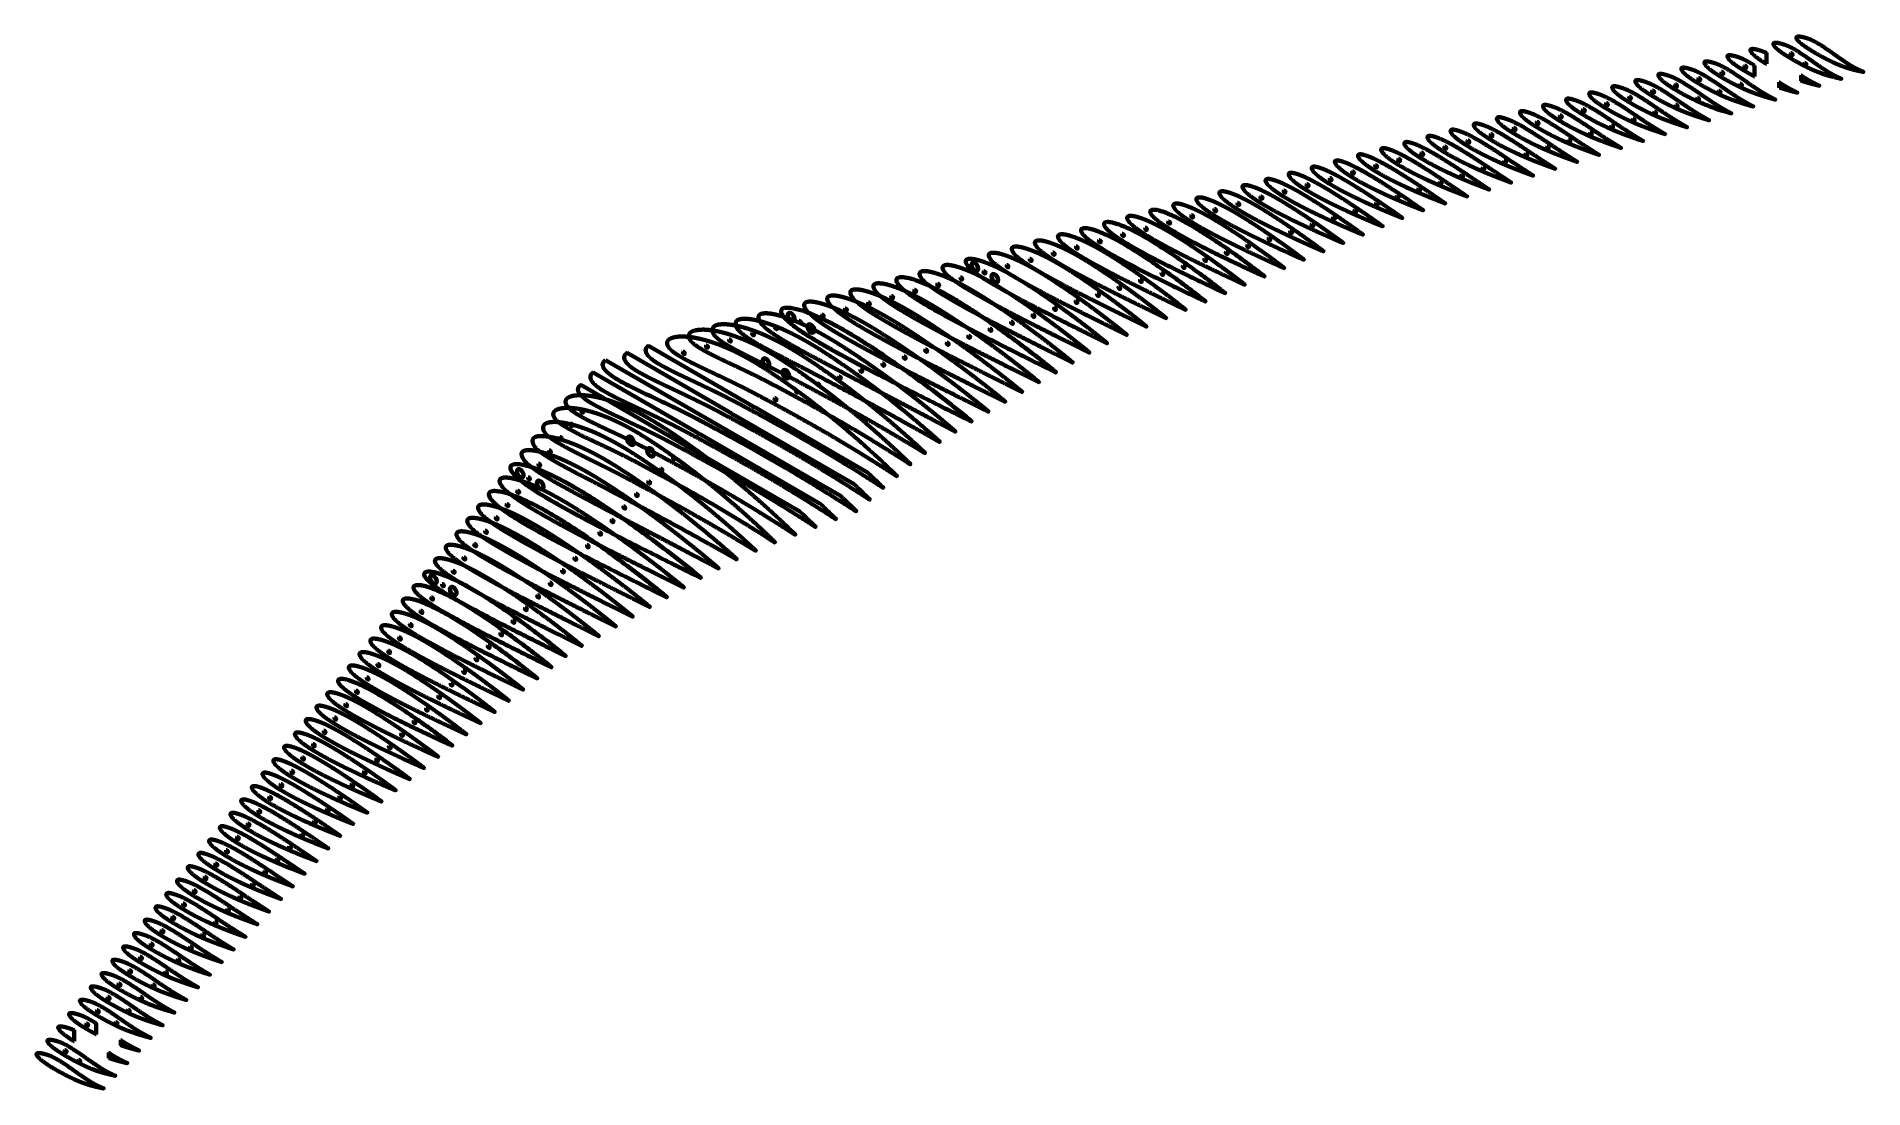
# Model space of a CAD drawing. Header units: millimetres. Extents: x -902 to 2007, y -1152 to 522.
import ezdxf

# ---------------------------------------------------------------- set-up
doc = ezdxf.new("R2010")
doc.units = ezdxf.units.MM
doc.layers.add('1', color=7, linetype='Continuous', true_color=0xffffff)
doc.layers.add('61', color=7, linetype='Continuous', true_color=0xffffff)

msp = doc.modelspace()

# ---------------------------------------------------------------- linework, layer by layer
at = {"layer": '1', "color": 163, "linetype": 'Continuous', "lineweight": 70}
for p, q in [((239.6, -66.3), (72.9, 29.9)), ((378.6, -208.8), (4.4, 7.2)), ((4.4, 7.2), (378.6, -208.8)), ((378.6, -208.8), (4.4, 7.2)), ((4.4, 7.2), (378.6, -208.8)), ((205.6, -77.8), (38.6, 18.6)), ((151.7, -108.9), (-15.2, -12.5)), ((131.8, -128.5), (-34.9, -32.3)), ((400, -190.1), (207.8, -79.1)), ((421.5, -171.4), (242.1, -67.8)), ((346.1, -221.2), (153.9, -110.2)), ((313.8, -233.6), (134.4, -130))]:
    msp.add_line(p, q, dxfattribs=at)
for centre, major_axis, ratio in [((1892.7, 493.8), (-1.13, 1.73), 0.575129), ((1782.4, 464.2), (-1.13, 1.73), 0.575129), ((1819.2, 474.1), (-1.13, 1.73), 0.575129), ((1914.6, 478.5), (-1.07, 1.73), 0.575361), ((1672.2, 434.5), (-1.13, 1.73), 0.575129), ((1708.9, 444.4), (-1.13, 1.73), 0.575129), ((1745.7, 454.3), (-1.13, 1.73), 0.575129), ((1812.1, 445.1), (-1.07, 1.73), 0.575361), ((1598.7, 414.7), (-1.13, 1.73), 0.575129), ((1635.5, 424.6), (-1.13, 1.73), 0.575129), ((1709.6, 411.8), (-1.07, 1.73), 0.575361), ((1743.8, 422.9), (-1.07, 1.73), 0.575361), ((1777.9, 434), (-1.07, 1.73), 0.575361), ((1488.5, 385), (-1.13, 1.73), 0.575129), ((1525.2, 394.9), (-1.13, 1.73), 0.575129), ((1562, 404.8), (-1.13, 1.73), 0.575129), ((1607.1, 378.5), (-1.07, 1.73), 0.575361), ((1641.3, 389.6), (-1.07, 1.73), 0.575361), ((1675.5, 400.7), (-1.07, 1.73), 0.575361), ((1378.2, 355.3), (-1.13, 1.73), 0.575129), ((1415, 365.2), (-1.13, 1.73), 0.575129), ((1451.7, 375.1), (-1.13, 1.73), 0.575129), ((1538.8, 356.2), (-1.07, 1.73), 0.575361), ((1573, 367.3), (-1.07, 1.73), 0.575361), ((1268, 325.7), (-1.13, 1.73), 0.575129), ((1304.7, 335.6), (-1.13, 1.73), 0.575129), ((1341.5, 345.4), (-1.13, 1.73), 0.575129), ((1436.3, 322.9), (-1.07, 1.73), 0.575361), ((1470.5, 334), (-1.07, 1.73), 0.575361), ((1504.7, 345.1), (-1.07, 1.73), 0.575361), ((1158.9, 295.3), (-1.13, 1.73), 0.575129), ((1194.5, 305.9), (-1.13, 1.73), 0.575129), ((1231.2, 315.8), (-1.13, 1.73), 0.575129), ((1333.9, 289.5), (-1.07, 1.73), 0.575361), ((1368, 300.6), (-1.07, 1.73), 0.575361), ((1402.2, 311.8), (-1.07, 1.73), 0.575361), ((1048.6, 265.7), (-1.13, 1.73), 0.575129), ((1085.4, 275.5), (-1.13, 1.73), 0.575129), ((1122.1, 285.4), (-1.13, 1.73), 0.575129), ((1265.5, 267.3), (-1.07, 1.73), 0.575361), ((1299.7, 278.4), (-1.07, 1.73), 0.575361), ((938.4, 236), (-1.13, 1.73), 0.575129), ((975.1, 245.9), (-1.13, 1.73), 0.575129), ((1011.9, 255.8), (-1.13, 1.73), 0.575129), ((1164.1, 233.4), (-1.07, 1.73), 0.575361), ((1198.2, 244.5), (-1.07, 1.73), 0.575361), ((1232.4, 255.6), (-1.07, 1.73), 0.575361), ((828.2, 206.3), (-1.13, 1.73), 0.575129), ((864.9, 216.2), (-1.13, 1.73), 0.575129), ((901.6, 226.1), (-1.13, 1.73), 0.575129), ((1095.7, 211.1), (-1.07, 1.73), 0.575361), ((1129.9, 222.2), (-1.07, 1.73), 0.575361), ((717.9, 176.6), (-1.13, 1.73), 0.575129), ((754.7, 186.5), (-1.13, 1.73), 0.575129), ((791.4, 196.4), (-1.13, 1.73), 0.575129), ((993.3, 177.8), (-1.07, 1.73), 0.575361), ((1027.4, 188.9), (-1.07, 1.73), 0.575361), ((1061.6, 200), (-1.07, 1.73), 0.575361), ((592.3, 155.8), (3.75, -6.5), 0.57735), ((592.3, 155.8), (-3.75, 6.5), 0.57735), ((607.7, 146.9), (-1.13, 1.73), 0.575129), ((644.4, 156.8), (-1.13, 1.73), 0.575129), ((681.2, 166.7), (-1.13, 1.73), 0.575129), ((890.8, 144.4), (-1.07, 1.73), 0.575361), ((924.9, 155.6), (-1.07, 1.73), 0.575361), ((959.1, 166.7), (-1.07, 1.73), 0.575361), ((497.3, 117.3), (-1.13, 1.73), 0.575129), ((534.1, 127.2), (-1.13, 1.73), 0.575129), ((570.8, 137.1), (-1.13, 1.73), 0.575129), ((624.1, 137.5), (3.75, -6.5), 0.57735), ((624.1, 137.5), (-3.75, 6.5), 0.57735), ((822.5, 122.2), (-1.07, 1.73), 0.575361), ((856.6, 133.3), (-1.07, 1.73), 0.575361), ((387.1, 87.7), (-1.13, 1.73), 0.575129), ((423.8, 97.5), (-1.13, 1.73), 0.575129), ((460.6, 107.4), (-1.13, 1.73), 0.575129), ((720, 88.9), (-1.07, 1.73), 0.575361), ((754.1, 100), (-1.07, 1.73), 0.575361), ((788.3, 111.1), (-1.07, 1.73), 0.575361), ((276, 58.4), (-1.13, 1.73), 0.575129), ((299.7, 75.9), (3.75, -6.5), 0.57735), ((299.7, 75.9), (-3.75, 6.5), 0.57735), ((313.6, 67.9), (-1.13, 1.73), 0.575129), ((331.5, 57.5), (3.75, -6.5), 0.57735), ((331.5, 57.5), (-3.75, 6.5), 0.57735), ((350.3, 77.8), (-1.13, 1.73), 0.575129), ((651.5, 66.7), (-1.07, 1.73), 0.575361), ((685.7, 77.8), (-1.07, 1.73), 0.575361), ((165.8, 28.8), (-1.13, 1.73), 0.575129), ((202.5, 38.6), (-1.13, 1.73), 0.575129), ((239.3, 48.5), (-1.13, 1.73), 0.575129), ((549.1, 33.4), (-1.07, 1.73), 0.575361), ((583.2, 44.5), (-1.07, 1.73), 0.575361), ((617.4, 55.6), (-1.07, 1.73), 0.575361), ((129, 18.9), (-1.13, 1.73), 0.575129), ((259.8, 3.3), (3.75, -6.5), 0.57735), ((446.6, 0), (-1.07, 1.73), 0.575361), ((480.7, 11.1), (-1.07, 1.73), 0.575361), ((514.9, 22.3), (-1.07, 1.73), 0.575361), ((291.6, -15.1), (3.75, -6.5), 0.57735), ((377.3, -20.6), (-1.07, 1.73), 0.575361), ((411.5, -9.5), (-1.07, 1.73), 0.575361), ((275, -55.1), (-1.07, 1.73), 0.575361), ((309, -42.8), (-1.07, 1.73), 0.575361), ((343.2, -31.7), (-1.07, 1.73), 0.575361), ((-32.7, -74.5), (-1.13, 1.73), 0.575129), ((-66.9, -116.9), (-1.13, 1.73), 0.575129), ((-49.7, -95.7), (-1.13, 1.73), 0.575129), ((44.3, -121.1), (3.75, -6.5), 0.57735), ((44.3, -121.1), (-3.75, 6.5), 0.57735), ((-84, -138.1), (-1.13, 1.73), 0.575129), ((76.1, -139.5), (3.75, -6.5), 0.57735), ((76.1, -139.5), (-3.75, 6.5), 0.57735), ((-131.4, -173), (-3.75, 6.5), 0.57735), ((-131.4, -173), (3.75, -6.5), 0.57735), ((-101.1, -159.3), (-1.13, 1.73), 0.575129), ((93.5, -167.3), (-1.07, 1.73), 0.575361), ((113.4, -148.5), (-1.07, 1.73), 0.575361), ((-134.6, -202.2), (-1.13, 1.73), 0.575129), ((-117.5, -181), (-1.13, 1.73), 0.575129), ((-99.6, -191.3), (-3.75, 6.5), 0.57735), ((-99.6, -191.3), (3.75, -6.5), 0.57735), ((73.8, -187.3), (-1.07, 1.73), 0.575361), ((-151.7, -223.4), (-1.13, 1.73), 0.575129), ((34.3, -227.2), (-1.07, 1.73), 0.575361), ((54.1, -207.2), (-1.07, 1.73), 0.575361), ((-168.9, -244.6), (-1.13, 1.73), 0.575129), ((15.5, -248.8), (-1.07, 1.73), 0.575361), ((-203.1, -287.1), (-1.13, 1.73), 0.575129), ((-186, -265.9), (-1.13, 1.73), 0.575129), ((-23.9, -288.8), (-1.07, 1.73), 0.575361), ((-4.2, -268.8), (-1.07, 1.73), 0.575361), ((-220.3, -308.3), (-1.13, 1.73), 0.575129), ((-43.6, -308.8), (-1.07, 1.73), 0.575361), ((-269.8, -341.9), (3.75, -6.5), 0.57735), ((-269.8, -341.9), (-3.75, 6.5), 0.57735), ((-254.4, -350.8), (-1.13, 1.73), 0.575129), ((-237.4, -329.5), (-1.13, 1.73), 0.575129), ((-83.1, -348.8), (-1.07, 1.73), 0.575361), ((-63.4, -328.8), (-1.07, 1.73), 0.575361), ((-271.6, -372), (-1.13, 1.73), 0.575129), ((-238, -360.3), (3.75, -6.5), 0.57735), ((-238, -360.3), (-3.75, 6.5), 0.57735), ((-102.8, -368.8), (-1.07, 1.73), 0.575361), ((-288.7, -393.2), (-1.13, 1.73), 0.575129), ((-142.1, -408.9), (-1.07, 1.73), 0.575361), ((-122.5, -388.8), (-1.07, 1.73), 0.575361), ((-323, -435.7), (-1.13, 1.73), 0.575129), ((-305.8, -414.4), (-1.13, 1.73), 0.575129), ((-161.8, -428.9), (-1.07, 1.73), 0.575361), ((-340.1, -456.9), (-1.13, 1.73), 0.575129), ((-181.6, -448.9), (-1.07, 1.73), 0.575361), ((-357.2, -478.1), (-1.13, 1.73), 0.575129), ((-221, -488.8), (-1.07, 1.73), 0.575361), ((-201.3, -468.8), (-1.07, 1.73), 0.575361), ((-391.5, -520.5), (-1.13, 1.73), 0.575129), ((-374.4, -499.3), (-1.13, 1.73), 0.575129), ((-240.7, -508.8), (-1.07, 1.73), 0.575361), ((-408.6, -541.7), (-1.13, 1.73), 0.575129), ((-280.2, -548.8), (-1.07, 1.73), 0.575361), ((-260.4, -528.8), (-1.07, 1.73), 0.575361), ((-425.8, -563), (-1.13, 1.73), 0.575129), ((-299.9, -568.8), (-1.07, 1.73), 0.575361), ((-460, -605.4), (-1.13, 1.73), 0.575129), ((-442.9, -584.2), (-1.13, 1.73), 0.575129), ((-339.3, -608.8), (-1.07, 1.73), 0.575361), ((-319.6, -588.8), (-1.07, 1.73), 0.575361), ((-477.2, -626.6), (-1.13, 1.73), 0.575129), ((-359.1, -628.8), (-1.07, 1.73), 0.575361), ((-511.5, -669), (-1.13, 1.73), 0.575129), ((-494.3, -647.8), (-1.13, 1.73), 0.575129), ((-398.5, -668.8), (-1.07, 1.73), 0.575361), ((-378.8, -648.8), (-1.07, 1.73), 0.575361), ((-529.7, -689.6), (-1.13, 1.73), 0.575129), ((-418.2, -688.8), (-1.07, 1.73), 0.575361), ((-546.8, -710.8), (-1.13, 1.73), 0.575129), ((-458.7, -728.2), (-1.07, 1.73), 0.575361), ((-437.9, -708.8), (-1.07, 1.73), 0.575361), ((-581.1, -753.2), (-1.13, 1.73), 0.575129), ((-564, -732), (-1.13, 1.73), 0.575129), ((-478.4, -748.2), (-1.07, 1.73), 0.575361), ((-598.3, -774.5), (-1.13, 1.73), 0.575129), ((-498.1, -768.2), (-1.07, 1.73), 0.575361), ((-615.4, -795.7), (-1.13, 1.73), 0.575129), ((-537.6, -808.1), (-1.07, 1.73), 0.575361), ((-517.8, -788.2), (-1.07, 1.73), 0.575361), ((-649.7, -838.1), (-1.13, 1.73), 0.575129), ((-632.5, -816.9), (-1.13, 1.73), 0.575129), ((-557.3, -828.1), (-1.07, 1.73), 0.575361), ((-666.8, -859.3), (-1.13, 1.73), 0.575129), ((-596.7, -868.1), (-1.07, 1.73), 0.575361), ((-577, -848.1), (-1.07, 1.73), 0.575361), ((-701.1, -901.8), (-1.13, 1.73), 0.575129), ((-683.9, -880.5), (-1.13, 1.73), 0.575129), ((-616.4, -888.1), (-1.07, 1.73), 0.575361), ((-718.2, -923), (-1.13, 1.73), 0.575129), ((-655.9, -928.1), (-1.07, 1.73), 0.575361), ((-636.2, -908.1), (-1.07, 1.73), 0.575361), ((-735.3, -944.2), (-1.13, 1.73), 0.575129), ((-675.6, -948.1), (-1.07, 1.73), 0.575361), ((-769.6, -986.6), (-1.13, 1.73), 0.575129), ((-752.5, -965.4), (-1.13, 1.73), 0.575129), ((-715.1, -988.1), (-1.07, 1.73), 0.575361), ((-695.3, -968.1), (-1.07, 1.73), 0.575361), ((-786.7, -1007.8), (-1.13, 1.73), 0.575129), ((-734.8, -1008.1), (-1.07, 1.73), 0.575361), ((-803.9, -1029), (-1.13, 1.73), 0.575129), ((-774.2, -1048.1), (-1.07, 1.73), 0.575361), ((-754.5, -1028.1), (-1.07, 1.73), 0.575361), ((-821, -1050.3), (-1.13, 1.73), 0.575129), ((-855.3, -1092.7), (-1.13, 1.73), 0.575129), ((-833.4, -1108), (-1.07, 1.73), 0.575361)]:
    msp.add_ellipse(centre, major_axis=major_axis, ratio=ratio, dxfattribs=at)
for centre, start_param, end_param in [((206.7, -77.4), 1.472643, 3.173147), ((240.8, -66.2), 1.268269, 3.37752), ((152.8, -108.5), 1.472643, 3.173147), ((133.1, -128.5), 1.268269, 3.37752)]:
    msp.add_ellipse(centre, major_axis=(-1.07, 1.73), ratio=0.575361, start_param=start_param, end_param=end_param, dxfattribs=at)
for points, degree, knots in [([(1852.7, 478.7), (1851.6, 479.3), (1849.1, 480.9), (1845.4, 483.2), (1841, 486.2), (1836.2, 489.7), (1832.3, 493), (1829.7, 495.6), (1828.4, 497.4), (1827.7, 498.6), (1827.3, 499.4), (1827.1, 500.1), (1827.1, 500.6), (1827.1, 501.1), (1827.5, 501.7), (1828.4, 502.3), (1830.3, 502.5), (1833.5, 502.3), (1836.7, 501.6), (1839.6, 500.9), (1841.8, 500.2), (1843.2, 499.8)], 5, [0, 0, 0, 0, 0, 0, 0.117809, 0.268795, 0.409649, 0.485089, 0.530164, 0.555701, 0.568279, 0.583122, 0.590589, 0.6, 0.60971, 0.617186, 0.632365, 0.673554, 0.748917, 0.848837, 1, 1, 1, 1, 1, 1]), ([(1932.7, 466.5), (1930.8, 467.3), (1926.4, 469.1), (1919.5, 472.2), (1910.1, 476.9), (1899.4, 482.7), (1889.3, 488.6), (1881, 493.9), (1874.7, 498.3), (1870.5, 501.6), (1867.3, 504.5), (1865.4, 506.7), (1864.3, 508.4), (1863.8, 509.6), (1863.7, 510.3), (1863.7, 510.9), (1864.1, 511.6), (1865.1, 512.1), (1867, 512.4), (1870.3, 512.2), (1873.4, 511.5), (1876.2, 510.8), (1878.4, 510.2), (1879.6, 509.8)], 5, [0, 0, 0, 0, 0, 0, 0.107786, 0.248897, 0.390014, 0.531108, 0.602666, 0.673261, 0.713465, 0.748745, 0.771076, 0.785922, 0.791522, 0.794856, 0.797846, 0.803817, 0.817068, 0.836012, 0.871241, 0.929446, 1, 1, 1, 1, 1, 1]), ([(1879.6, 509.8), (1885.7, 507.9), (1893.5, 504.5), (1904.5, 497.6), (1917.5, 488.7), (1933.1, 477.7), (1942.4, 471.3), (1950.3, 466.2), (1955, 463.5), (1957.6, 462.1)], 5, [0, 0, 0, 0, 0, 0, 0.399473, 0.498574, 0.699779, 0.833218, 1, 1, 1, 1, 1, 1]), ([(1969.4, 476.5), (1968.1, 477.1), (1964.3, 478.6), (1958, 481.4), (1949.2, 485.7), (1938.7, 491.2), (1928.3, 497.2), (1919.5, 502.7), (1912.5, 507.4), (1907.7, 511.1), (1904.4, 514.1), (1902.3, 516.4), (1901.1, 518), (1900.6, 519), (1900.4, 519.6), (1900.3, 520.2), (1900.3, 520.8), (1900.7, 521.4), (1901.6, 522), (1903.6, 522.3), (1906.8, 522.1), (1909.9, 521.5), (1912.7, 520.8), (1914.9, 520.2), (1916.1, 519.8)], 5, [0, 0, 0, 0, 0, 0, 0.074602, 0.215928, 0.357277, 0.498622, 0.586961, 0.657645, 0.714623, 0.75002, 0.772371, 0.780242, 0.787246, 0.79279, 0.796122, 0.799067, 0.804977, 0.818101, 0.836885, 0.87189, 0.929845, 1, 1, 1, 1, 1, 1]), ([(1916.1, 519.8), (1922.1, 518), (1929.8, 514.6), (1940.7, 507.7), (1953.5, 499), (1968.9, 488), (1978.1, 481.6), (1985.9, 476.6), (1990.5, 474), (1993.1, 472.6)], 5, [0, 0, 0, 0, 0, 0, 0.399421, 0.498535, 0.699767, 0.833211, 1, 1, 1, 1, 1, 1]), ([(1785.9, 426.4), (1783.9, 427.2), (1779.2, 429.2), (1771.9, 432.6), (1762.5, 437.3), (1751.7, 443.2), (1741.7, 449.1), (1733.6, 454.4), (1727.6, 458.7), (1723.5, 462), (1720.4, 464.9), (1718.6, 467.2), (1717.7, 469), (1717.2, 470.3), (1717.2, 471.2), (1717.3, 471.7), (1717.7, 472.3), (1718.8, 472.7), (1720.8, 472.9), (1724.1, 472.5), (1727.3, 471.8), (1730.2, 470.9), (1732.5, 470.2), (1733.8, 469.8)], 5, [0, 0, 0, 0, 0, 0, 0.113746, 0.260844, 0.407948, 0.52757, 0.601141, 0.674719, 0.715916, 0.743138, 0.761533, 0.779734, 0.788988, 0.794169, 0.798231, 0.802212, 0.810293, 0.831808, 0.868483, 0.926648, 1, 1, 1, 1, 1, 1]), ([(1733.8, 469.8), (1740.2, 467.5), (1748.4, 463.8), (1759.9, 456.8), (1773.5, 447.8), (1789.8, 436.5), (1799.6, 429.9), (1807.8, 424.5), (1812.8, 421.6), (1815.5, 420)], 5, [0, 0, 0, 0, 0, 0, 0.399597, 0.49865, 0.699758, 0.833155, 1, 1, 1, 1, 1, 1]), ([(1822.6, 436.4), (1820.6, 437.2), (1816, 439.2), (1808.9, 442.5), (1799.2, 447.3), (1788.3, 453.3), (1778, 459.3), (1769.7, 464.7), (1763.6, 469.2), (1759.7, 472.4), (1756.9, 475.1), (1755.3, 477.3), (1754.4, 478.9), (1753.9, 480.2), (1753.8, 481.2), (1754.2, 482), (1755.3, 482.5), (1757.3, 482.8), (1760.7, 482.4), (1763.9, 481.7), (1766.7, 480.9), (1769, 480.2), (1770.3, 479.8)], 5, [0, 0, 0, 0, 0, 0, 0.111856, 0.257084, 0.40232, 0.540673, 0.613309, 0.684981, 0.721263, 0.745816, 0.763984, 0.781048, 0.790181, 0.794638, 0.799323, 0.811795, 0.83385, 0.869878, 0.927817, 1, 1, 1, 1, 1, 1]), ([(1770.3, 479.8), (1776.6, 477.6), (1784.7, 474), (1796.1, 467), (1809.5, 458), (1825.7, 446.8), (1835.3, 440.2), (1843.5, 434.9), (1848.3, 432), (1851, 430.5)], 5, [0, 0, 0, 0, 0, 0, 0.399535, 0.498619, 0.699789, 0.83322, 1, 1, 1, 1, 1, 1]), ([(1833.5, 458.7), (1832.6, 459.2), (1830.4, 460.4), (1826.8, 462.4), (1821.9, 465.1), (1816.5, 468.4), (1811.3, 471.6), (1806.8, 474.5), (1803, 477.2), (1800.1, 479.4), (1797.5, 481.5), (1795.2, 483.5), (1793.3, 485.4), (1792.1, 487.1), (1791.2, 488.5), (1790.6, 489.7), (1790.4, 490.6), (1790.5, 491.3), (1790.9, 491.9), (1791.7, 492.3), (1793, 492.6), (1794.9, 492.5), (1797.4, 492.2), (1800.3, 491.6), (1802.8, 491), (1804.8, 490.4), (1806.1, 490), (1806.7, 489.8)], 5, [0, 0, 0, 0, 0, 0, 0.071345, 0.176007, 0.28065, 0.385313, 0.43289, 0.478095, 0.530447, 0.582786, 0.617219, 0.64329, 0.669569, 0.685129, 0.698355, 0.711549, 0.716377, 0.724813, 0.738009, 0.760633, 0.790416, 0.842761, 0.89516, 0.94758, 1, 1, 1, 1, 1, 1]), ([(1967.7, 456.9), (1968.2, 456.7), (1969.1, 456.3), (1970.4, 455.7), (1971.1, 455.4), (1971.4, 455.2), (1971.7, 455.1), (1971.8, 455), (1972, 454.9), (1972, 454.9), (1971.7, 454.9), (1971.3, 455.1), (1970.9, 455.2), (1970.6, 455.2), (1970.3, 455.3), (1969.9, 455.4), (1969.6, 455.5), (1969.3, 455.5), (1968.8, 455.6), (1968.2, 455.8), (1967.6, 455.9), (1966.7, 456.1), (1965.6, 456.4), (1964.2, 456.7), (1962.4, 457.1), (1960.2, 457.7), (1957.5, 458.4), (1954.7, 459.1), (1952, 459.8), (1948.4, 460.9), (1943.8, 462.4), (1938.3, 464.3), (1934.6, 465.8), (1932.7, 466.5)], 3, [0, 0, 0, 0, 0.03125, 0.0625, 0.070312, 0.074219, 0.078125, 0.085938, 0.09375, 0.101562, 0.109375, 0.117188, 0.125, 0.132812, 0.140625, 0.148438, 0.15625, 0.164062, 0.171875, 0.1875, 0.203125, 0.21875, 0.25, 0.28125, 0.3125, 0.375, 0.4375, 0.5, 0.5625, 0.625, 0.75, 0.875, 1, 1, 1, 1]), ([(2002.9, 467.8), (2003.1, 467.7), (2003.7, 467.4), (2004.4, 467.1), (2005.2, 466.8), (2006, 466.4), (2006.6, 466.2), (2006.9, 466), (2007, 466), (2007.1, 465.9), (2007.1, 465.9), (2006.9, 465.9), (2006.6, 466), (2006, 466.1), (2004.8, 466.4), (2003, 466.8), (2000.5, 467.3), (1997.5, 468), (1994, 468.8), (1990.6, 469.6), (1987.4, 470.5), (1984.3, 471.4), (1981.2, 472.3), (1978.1, 473.3), (1975.2, 474.4), (1972.8, 475.2), (1971, 475.9), (1969.9, 476.4), (1969.4, 476.5)], 5, [0, 0, 0, 0, 0, 0, 0.031784, 0.063911, 0.083622, 0.091994, 0.096836, 0.098402, 0.098696, 0.098938, 0.100445, 0.106366, 0.119243, 0.136502, 0.168178, 0.242855, 0.33354, 0.419199, 0.502835, 0.583364, 0.65047, 0.717262, 0.793015, 0.869403, 0.945737, 1, 1, 1, 1, 1, 1]), ([(1675.7, 396.3), (1674.2, 396.9), (1670.6, 398.5), (1664.9, 401.1), (1657, 405), (1647.5, 410), (1639.1, 414.7), (1632.2, 418.9), (1626.4, 422.6), (1621.9, 425.7), (1618.5, 428.1), (1615.2, 430.7), (1612.3, 433.2), (1610.2, 435.3), (1608.6, 437.3), (1607.7, 439), (1607.3, 440.3), (1607.2, 441.3), (1607.4, 442.1), (1607.8, 442.7), (1608.7, 443.1), (1610.1, 443.2), (1612.4, 443.1), (1615.7, 442.5), (1618.8, 441.6), (1621.3, 440.8), (1623.4, 440.1), (1624.5, 439.7)], 5, [0, 0, 0, 0, 0, 0, 0.084057, 0.201404, 0.318774, 0.436136, 0.526439, 0.549407, 0.585062, 0.643805, 0.684286, 0.713698, 0.737919, 0.752669, 0.767369, 0.78209, 0.789904, 0.793424, 0.797327, 0.809734, 0.824494, 0.853422, 0.882824, 0.941203, 1, 1, 1, 1, 1, 1]), ([(1624.5, 439.7), (1631.1, 437.3), (1639.8, 433.3), (1652.2, 425.8), (1666.8, 416.2), (1683.7, 404.7), (1693.9, 397.9), (1702.2, 392.5), (1706.7, 389.8), (1708.9, 388.4)], 5, [0, 0, 0, 0, 0, 0, 0.399709, 0.509752, 0.733171, 0.866559, 1, 1, 1, 1, 1, 1]), ([(1712.4, 406.3), (1710.5, 407.1), (1705.9, 409.1), (1698.7, 412.5), (1689.3, 417.2), (1678.6, 423.1), (1668.6, 429), (1660.4, 434.3), (1654.4, 438.6), (1650.2, 442), (1647.2, 444.9), (1645.2, 447.3), (1644.3, 449.2), (1643.9, 450.6), (1643.9, 451.7), (1644.3, 452.3), (1644.8, 452.7), (1645.9, 453), (1648, 453.1), (1651.2, 452.6), (1654.4, 451.9), (1657.3, 451), (1659.6, 450.2), (1660.9, 449.7)], 5, [0, 0, 0, 0, 0, 0, 0.111482, 0.256221, 0.400968, 0.522173, 0.594529, 0.666982, 0.710537, 0.739032, 0.757265, 0.775528, 0.787811, 0.792299, 0.797014, 0.809567, 0.816891, 0.831761, 0.868248, 0.926962, 1, 1, 1, 1, 1, 1]), ([(1660.9, 449.7), (1667.5, 447.4), (1675.9, 443.5), (1687.6, 436.4), (1701.5, 427.3), (1718.2, 415.9), (1728.2, 409.1), (1736.6, 403.7), (1741.7, 400.6), (1744.5, 398.9)], 5, [0, 0, 0, 0, 0, 0, 0.399688, 0.498727, 0.699807, 0.833196, 1, 1, 1, 1, 1, 1]), ([(1749.2, 416.3), (1747.2, 417.2), (1742.6, 419.2), (1735.4, 422.5), (1726, 427.2), (1715.3, 433), (1705.4, 438.9), (1697.2, 444.2), (1691.2, 448.5), (1687, 451.9), (1683.9, 454.8), (1682, 457.2), (1681, 459.1), (1680.6, 460.5), (1680.6, 461.6), (1681, 462.4), (1682.1, 462.8), (1684.2, 463), (1687.6, 462.6), (1690.9, 461.8), (1693.8, 460.9), (1696.1, 460.2), (1697.4, 459.8)], 5, [0, 0, 0, 0, 0, 0, 0.1117, 0.256723, 0.401754, 0.523226, 0.595757, 0.668316, 0.711898, 0.740575, 0.758729, 0.776982, 0.789229, 0.793693, 0.798381, 0.810853, 0.832891, 0.869136, 0.927453, 1, 1, 1, 1, 1, 1]), ([(1697.4, 459.8), (1703.9, 457.5), (1712.1, 453.7), (1723.8, 446.6), (1737.5, 437.6), (1754, 426.2), (1763.9, 419.5), (1772.2, 414.1), (1777.2, 411.1), (1780, 409.5)], 5, [0, 0, 0, 0, 0, 0, 0.399852, 0.498871, 0.699909, 0.83326, 1, 1, 1, 1, 1, 1]), ([(1862.3, 424.3), (1862.6, 424.1), (1863.2, 423.8), (1864, 423.4), (1864.8, 423), (1865.6, 422.6), (1866.2, 422.3), (1866.4, 422.2), (1866.5, 422.1), (1866.6, 422), (1866.6, 422), (1866.7, 421.9), (1866.6, 422), (1866.4, 422), (1865.9, 422.1), (1864.8, 422.4), (1862.8, 423), (1860, 423.7), (1856.6, 424.7), (1852.6, 425.8), (1848.5, 427), (1844.6, 428.2), (1840.8, 429.5), (1837.1, 430.8), (1833.5, 432.1), (1829.8, 433.5), (1826.9, 434.6), (1824.7, 435.5), (1823.3, 436.1), (1822.6, 436.4)], 5, [0, 0, 0, 0, 0, 0, 0.028457, 0.061824, 0.07463, 0.080728, 0.083521, 0.085123, 0.086548, 0.087379, 0.087543, 0.08766, 0.088788, 0.093773, 0.108973, 0.140246, 0.202586, 0.295317, 0.384769, 0.471452, 0.554742, 0.627304, 0.699801, 0.776631, 0.853502, 0.930131, 1, 1, 1, 1, 1, 1]), ([(1897.5, 435.2), (1897.8, 435), (1898.5, 434.6), (1899.3, 434.2), (1900.1, 433.8), (1900.9, 433.4), (1901.4, 433.2), (1901.6, 433), (1901.7, 433), (1901.7, 433), (1901.8, 432.9), (1901.7, 432.9), (1901.6, 433), (1901.2, 433.1), (1900.4, 433.3), (1898.9, 433.6), (1896.6, 434.2), (1893.7, 435), (1890.2, 435.9), (1886.5, 437), (1882.7, 438.1), (1879.3, 439.1), (1876.6, 440), (1874.7, 440.6), (1873.5, 441.1), (1872.9, 441.2)], 5, [0, 0, 0, 0, 0, 0, 0.057143, 0.104699, 0.123499, 0.127261, 0.129824, 0.132204, 0.133481, 0.133803, 0.134003, 0.135376, 0.140979, 0.156982, 0.191045, 0.254797, 0.358306, 0.485407, 0.603297, 0.712169, 0.818786, 0.924396, 1, 1, 1, 1, 1, 1]), ([(1932.6, 446), (1932.9, 445.9), (1933.6, 445.6), (1934.3, 445.2), (1935.1, 444.8), (1935.9, 444.4), (1936.4, 444.2), (1936.6, 444.1), (1936.6, 444.1), (1936.6, 444.1), (1936.7, 444), (1936.8, 444), (1936.8, 444), (1936.9, 443.9), (1936.9, 443.9), (1936.8, 443.9), (1936.6, 444), (1936.2, 444.1), (1935.4, 444.3), (1934, 444.6), (1932.1, 445.1), (1929.5, 445.7), (1926.5, 446.5), (1923.2, 447.3), (1919.8, 448.3), (1916.4, 449.2), (1913.3, 450.2), (1910.9, 451), (1909.2, 451.6), (1908.1, 451.9), (1907.7, 452.1)], 5, [0, 0, 0, 0, 0, 0, 0.0508, 0.09095, 0.111189, 0.115786, 0.116032, 0.116279, 0.116525, 0.116793, 0.121555, 0.123891, 0.124401, 0.124541, 0.125035, 0.12744, 0.13534, 0.154498, 0.184242, 0.242992, 0.33448, 0.432893, 0.537008, 0.640435, 0.741945, 0.840344, 0.936597, 1, 1, 1, 1, 1, 1]), ([(1565.6, 366.1), (1563.5, 367.1), (1558.8, 369.2), (1551.4, 372.7), (1542.1, 377.4), (1531.4, 383.3), (1521.5, 389.2), (1513.5, 394.5), (1507.6, 398.7), (1503.3, 402.2), (1500.3, 405.1), (1498.6, 407.1), (1497.8, 408.6), (1497.4, 409.6), (1497.1, 410.5), (1497.1, 411.3), (1497.2, 412.1), (1497.6, 412.9), (1498.2, 413.3), (1499.3, 413.6), (1501.4, 413.6), (1504.8, 413), (1508.1, 412.1), (1511.3, 411.1), (1513.8, 410.2), (1515.1, 409.7)], 5, [0, 0, 0, 0, 0, 0, 0.11381, 0.260979, 0.40801, 0.51095, 0.584611, 0.658297, 0.699545, 0.73099, 0.749418, 0.75882, 0.761102, 0.76345, 0.773762, 0.790213, 0.794512, 0.802274, 0.813331, 0.823805, 0.860429, 0.926771, 1, 1, 1, 1, 1, 1]), ([(1515.1, 409.7), (1521.4, 407.3), (1534.2, 401.2), (1548.9, 392.1), (1566.3, 380.6), (1583.7, 368.8), (1594.8, 361.6), (1599.4, 358.7), (1602.4, 356.9)], 5, [0, 0, 0, 0, 0, 0, 0.366336, 0.73319, 0.833241, 1, 1, 1, 1, 1, 1]), ([(1602.3, 376.2), (1600.8, 376.8), (1597.2, 378.5), (1591.4, 381.2), (1583.5, 385), (1573.9, 390.1), (1565.4, 394.9), (1558.5, 399.1), (1552.6, 402.9), (1548.1, 406), (1544.7, 408.5), (1541.4, 411.1), (1538.5, 413.6), (1536.6, 415.6), (1535.3, 417.2), (1534.5, 418.6), (1534, 419.9), (1533.9, 421), (1533.9, 421.8), (1534.2, 422.6), (1534.7, 423.1), (1535.6, 423.4), (1536.7, 423.5), (1538.2, 423.4), (1540.4, 423.1), (1543.5, 422.4), (1546, 421.6), (1548.4, 420.9), (1550.5, 420.1), (1551.6, 419.7)], 5, [0, 0, 0, 0, 0, 0, 0.084061, 0.201415, 0.318791, 0.436167, 0.526552, 0.549557, 0.585256, 0.643961, 0.684433, 0.713787, 0.733741, 0.748454, 0.75783, 0.76322, 0.778006, 0.78996, 0.793478, 0.797358, 0.809722, 0.824403, 0.853397, 0.866496, 0.882793, 0.941204, 1, 1, 1, 1, 1, 1]), ([(1551.6, 419.7), (1558.4, 417.1), (1571.1, 411.1), (1586.1, 401.5), (1603.3, 390.1), (1620.6, 378.4), (1631, 371.7), (1635.6, 368.8), (1637.9, 367.4)], 5, [0, 0, 0, 0, 0, 0, 0.399889, 0.733259, 0.866619, 1, 1, 1, 1, 1, 1]), ([(1639, 386.2), (1637.5, 386.9), (1633.9, 388.5), (1628.2, 391.1), (1620.3, 395), (1610.8, 400), (1602.4, 404.7), (1595.5, 408.9), (1589.6, 412.7), (1585.2, 415.7), (1581.8, 418.1), (1578.5, 420.8), (1575.5, 423.3), (1573.4, 425.4), (1571.8, 427.3), (1570.9, 429.2), (1570.6, 430.6), (1570.6, 431.6), (1570.8, 432.3), (1571.2, 432.8), (1572.1, 433.2), (1573.5, 433.3), (1575.8, 433.2), (1579.1, 432.5), (1582.2, 431.7), (1584.9, 430.9), (1587, 430.1), (1588, 429.7)], 5, [0, 0, 0, 0, 0, 0, 0.083825, 0.200848, 0.317894, 0.434925, 0.524941, 0.547829, 0.583353, 0.641887, 0.682333, 0.711663, 0.735847, 0.750524, 0.765428, 0.780314, 0.790282, 0.793804, 0.79776, 0.808147, 0.822974, 0.852225, 0.881824, 0.940699, 1, 1, 1, 1, 1, 1]), ([(1588, 429.7), (1594.7, 427.2), (1607.3, 421.3), (1622.2, 411.7), (1639.2, 400.4), (1656.3, 388.7), (1666.6, 382.1), (1671.1, 379.3), (1673.4, 377.9)], 5, [0, 0, 0, 0, 0, 0, 0.399741, 0.733191, 0.866576, 1, 1, 1, 1, 1, 1]), ([(1792, 402.5), (1792.3, 402.4), (1792.9, 402), (1793.7, 401.6), (1794.5, 401.2), (1795.1, 400.8), (1795.6, 400.6), (1795.9, 400.4), (1796.2, 400.2), (1796.4, 400.2), (1796.5, 400), (1796.5, 400), (1796.5, 400), (1796.5, 400), (1796.5, 400), (1796.3, 400), (1796, 400.1), (1795.4, 400.2), (1795, 400.4), (1794.6, 400.5), (1794.3, 400.6), (1793.8, 400.7), (1793.3, 400.9), (1792.6, 401.1), (1791.8, 401.3), (1791, 401.5), (1789.9, 401.9), (1788.6, 402.3), (1786.9, 402.7), (1784.8, 403.4), (1782.1, 404.2), (1778.8, 405.3), (1775.5, 406.3), (1772.3, 407.4), (1767.9, 408.9), (1760.2, 411.7), (1753.6, 414.4), (1749.2, 416.3)], 3, [0, 0, 0, 0, 0.015625, 0.03125, 0.046875, 0.054688, 0.0625, 0.070312, 0.074219, 0.076172, 0.078125, 0.080078, 0.082031, 0.085938, 0.09375, 0.101562, 0.109375, 0.117188, 0.125, 0.132812, 0.140625, 0.148438, 0.15625, 0.171875, 0.1875, 0.203125, 0.21875, 0.25, 0.28125, 0.3125, 0.375, 0.4375, 0.5, 0.5625, 0.625, 0.75, 1, 1, 1, 1]), ([(1827.2, 413.4), (1827.5, 413.2), (1828.1, 412.9), (1829, 412.4), (1829.8, 412), (1830.7, 411.5), (1831.3, 411.2), (1831.5, 411.1), (1831.5, 411), (1831.5, 411), (1831.6, 411), (1831.6, 411), (1831.4, 411), (1831, 411.1), (1829.8, 411.4), (1827.6, 412), (1824.5, 412.9), (1820.6, 414), (1816.2, 415.3), (1811.8, 416.7), (1807.7, 418.1), (1803.6, 419.5), (1799.7, 420.9), (1795.9, 422.3), (1792.4, 423.7), (1789.6, 424.8), (1787.6, 425.6), (1786.4, 426.2), (1785.9, 426.4)], 5, [0, 0, 0, 0, 0, 0, 0.028105, 0.067293, 0.081517, 0.084428, 0.08572, 0.086577, 0.087267, 0.087568, 0.087641, 0.087925, 0.090274, 0.100023, 0.132313, 0.208146, 0.310398, 0.40287, 0.488328, 0.571718, 0.651088, 0.727179, 0.80247, 0.877384, 0.952037, 1, 1, 1, 1, 1, 1]), ([(1455.5, 336), (1453.3, 337), (1448.4, 339.3), (1440.6, 343), (1431, 347.9), (1420.1, 354), (1410, 360.1), (1402.1, 365.4), (1396.5, 369.6), (1392.4, 373.1), (1389.7, 375.8), (1388.2, 377.7), (1387.3, 379), (1387, 379.8), (1386.8, 380.4), (1386.7, 380.8), (1386.7, 381.5), (1386.8, 382.3), (1387.3, 383.2), (1388.4, 384.1), (1391.1, 384), (1394.8, 383.4), (1398.5, 382.3), (1401.7, 381.2), (1404.4, 380.2), (1405.7, 379.7)], 5, [0, 0, 0, 0, 0, 0, 0.1175, 0.268292, 0.418954, 0.517816, 0.59322, 0.658747, 0.696593, 0.725143, 0.744115, 0.749279, 0.752215, 0.756205, 0.759804, 0.76572, 0.770489, 0.780171, 0.799116, 0.819734, 0.857554, 0.924345, 1, 1, 1, 1, 1, 1]), ([(1405.7, 379.7), (1412.3, 377.1), (1425.5, 370.7), (1443.6, 359.6), (1461.6, 347.9), (1479.6, 335.8), (1491, 328.4), (1495.8, 325.3)], 5, [0, 0, 0, 0, 0, 0, 0.366387, 0.733209, 1, 1, 1, 1, 1, 1]), ([(1492.2, 346.1), (1490.1, 347), (1485.3, 349.2), (1477.8, 352.8), (1468.5, 357.6), (1457.7, 363.5), (1447.7, 369.5), (1439.7, 374.8), (1433.8, 379.1), (1429.5, 382.7), (1426.6, 385.6), (1425, 387.5), (1424.2, 388.9), (1423.8, 389.6), (1423.7, 390.1), (1423.5, 390.8), (1423.5, 391.7), (1423.8, 392.5), (1424.3, 393.4), (1425.6, 393.9), (1428, 393.9), (1431.5, 393.3), (1435.1, 392.2), (1438.3, 391.2), (1440.9, 390.2), (1442.2, 389.7)], 5, [0, 0, 0, 0, 0, 0, 0.113542, 0.260363, 0.407058, 0.509772, 0.583215, 0.656508, 0.697746, 0.729224, 0.747776, 0.751131, 0.754427, 0.757704, 0.761672, 0.766994, 0.782481, 0.794893, 0.801006, 0.822692, 0.859481, 0.926289, 1, 1, 1, 1, 1, 1]), ([(1442.2, 389.7), (1448.7, 387.1), (1461.8, 380.9), (1476.7, 371.7), (1494.5, 360.1), (1512.3, 348.2), (1523.6, 340.8), (1528.3, 337.7), (1531.3, 335.8)], 5, [0, 0, 0, 0, 0, 0, 0.366369, 0.733202, 0.83325, 1, 1, 1, 1, 1, 1]), ([(1528.9, 356.1), (1527.3, 356.8), (1523.6, 358.5), (1517.7, 361.3), (1509.6, 365.3), (1500.2, 370.3), (1491.2, 375.4), (1484, 379.8), (1478.4, 383.5), (1474, 386.5), (1470.5, 389.2), (1467.6, 391.5), (1465, 393.8), (1462.9, 396), (1461.6, 397.7), (1460.8, 399), (1460.5, 400), (1460.3, 401), (1460.4, 401.8), (1460.6, 402.5), (1461.1, 403.3), (1462.2, 403.7), (1463.7, 403.7), (1466.2, 403.5), (1469, 402.9), (1472.2, 402), (1474.8, 401.1), (1477, 400.3), (1478, 399.9), (1478.7, 399.7)], 5, [0, 0, 0, 0, 0, 0, 0.085644, 0.204581, 0.323489, 0.442303, 0.513638, 0.573176, 0.599371, 0.632721, 0.679112, 0.708902, 0.731497, 0.746459, 0.757556, 0.762075, 0.765066, 0.774664, 0.789628, 0.79563, 0.804613, 0.822518, 0.852241, 0.882023, 0.940412, 0.966631, 1, 1, 1, 1, 1, 1]), ([(1478.7, 399.7), (1485, 397.2), (1498, 391), (1512.8, 381.9), (1530.4, 370.4), (1548, 358.5), (1559.2, 351.2), (1563.9, 348.2), (1566.8, 346.3)], 5, [0, 0, 0, 0, 0, 0, 0.366351, 0.733196, 0.833245, 1, 1, 1, 1, 1, 1]), ([(1686.6, 369.9), (1687, 369.6), (1687.8, 369.1), (1688.8, 368.6), (1689.7, 368.1), (1690.6, 367.5), (1691.2, 367.2), (1691.3, 367.1), (1691.3, 367), (1691.4, 366.9), (1691.1, 367), (1690, 367.3), (1687.8, 368), (1684.7, 369), (1680.5, 370.4), (1675.5, 372.1), (1670.4, 373.8), (1665.7, 375.5), (1661, 377.2), (1656.4, 379), (1651.9, 380.8), (1647.6, 382.5), (1644, 384), (1641.4, 385.2), (1639.8, 385.9), (1639, 386.2)], 5, [0, 0, 0, 0, 0, 0, 0.034946, 0.072539, 0.080216, 0.082096, 0.083001, 0.08396, 0.084782, 0.085216, 0.087188, 0.107237, 0.179954, 0.278339, 0.364778, 0.455931, 0.546454, 0.62191, 0.693835, 0.774595, 0.855516, 0.935853, 1, 1, 1, 1, 1, 1]), ([(1721.8, 380.7), (1722.2, 380.5), (1723, 380), (1723.9, 379.5), (1724.8, 379), (1725.7, 378.5), (1726.2, 378.2), (1726.4, 378.1), (1726.4, 378), (1726.4, 378), (1726.4, 377.9), (1726.3, 378), (1725.9, 378.1), (1724.8, 378.4), (1722.7, 379.1), (1719.8, 380), (1716, 381.1), (1711.9, 382.5), (1707.6, 383.9), (1703.6, 385.3), (1699.7, 386.7), (1696.1, 388), (1692.5, 389.4), (1689, 390.7), (1685.5, 392.1), (1682.2, 393.5), (1679.5, 394.6), (1677.5, 395.5), (1676.3, 396), (1675.7, 396.3)], 5, [0, 0, 0, 0, 0, 0, 0.037515, 0.073009, 0.080228, 0.082464, 0.083432, 0.084366, 0.085101, 0.085272, 0.085415, 0.086547, 0.093579, 0.121982, 0.188336, 0.27243, 0.354912, 0.431046, 0.502486, 0.572258, 0.638907, 0.700014, 0.761409, 0.824651, 0.887826, 0.950697, 1, 1, 1, 1, 1, 1]), ([(1756.9, 391.6), (1757.3, 391.4), (1758.1, 390.9), (1759, 390.4), (1759.9, 390), (1760.8, 389.4), (1761.3, 389.2), (1761.4, 389.1), (1761.4, 389), (1761.4, 389), (1761.4, 388.9), (1761.3, 389), (1760.7, 389.1), (1759.1, 389.6), (1756.3, 390.5), (1752.5, 391.6), (1747.6, 393.2), (1742.1, 394.9), (1736.8, 396.8), (1731.5, 398.6), (1726.4, 400.6), (1721.6, 402.5), (1717.8, 404), (1715, 405.2), (1713.2, 406), (1712.4, 406.3)], 5, [0, 0, 0, 0, 0, 0, 0.039754, 0.071089, 0.079837, 0.081602, 0.082771, 0.083578, 0.083718, 0.083733, 0.083795, 0.084975, 0.093599, 0.138598, 0.241481, 0.34489, 0.447994, 0.550198, 0.650779, 0.744614, 0.833862, 0.927567, 1, 1, 1, 1, 1, 1]), ([(1345.3, 305.9), (1343, 307), (1337.7, 309.5), (1329.4, 313.5), (1319.7, 318.6), (1308.5, 324.9), (1298.4, 331.1), (1290.6, 336.5), (1285.2, 340.6), (1281.1, 344.3), (1278.4, 347.1), (1277, 349.1), (1276.4, 350.5), (1276.2, 351.4), (1276.1, 352.1), (1276.3, 353), (1277, 353.8), (1278.2, 354.5), (1280.9, 354.5), (1285, 353.8), (1288.7, 352.6), (1292.2, 351.4), (1294.9, 350.3), (1296.4, 349.7)], 5, [0, 0, 0, 0, 0, 0, 0.125239, 0.283749, 0.437274, 0.516538, 0.595789, 0.661891, 0.701493, 0.72414, 0.742276, 0.748814, 0.752283, 0.757198, 0.762275, 0.774738, 0.794627, 0.814547, 0.853215, 0.920194, 1, 1, 1, 1, 1, 1]), ([(1296.4, 349.7), (1307.4, 345), (1321.8, 337.2), (1340.3, 325.9), (1358.9, 313.8), (1377.5, 301.5), (1384.9, 296.6), (1389.2, 293.7)], 5, [0, 0, 0, 0, 0, 0, 0.599842, 0.766572, 1, 1, 1, 1, 1, 1]), ([(1382, 316), (1379.8, 317), (1374.6, 319.4), (1366.6, 323.3), (1357, 328.2), (1346, 334.4), (1336, 340.5), (1328.2, 345.8), (1322.7, 349.9), (1318.4, 353.6), (1315.6, 356.6), (1314, 358.7), (1313.3, 360.2), (1313, 361.1), (1313, 361.6), (1313, 362.1), (1313.2, 362.9), (1313.8, 363.6), (1315.1, 364.4), (1317.8, 364.3), (1321.7, 363.6), (1325.4, 362.5), (1328.7, 361.3), (1331.4, 360.2), (1332.8, 359.7)], 5, [0, 0, 0, 0, 0, 0, 0.121531, 0.276388, 0.431158, 0.509557, 0.587001, 0.657114, 0.695935, 0.725654, 0.745076, 0.751843, 0.755175, 0.758383, 0.762546, 0.764897, 0.778303, 0.797645, 0.817245, 0.855954, 0.92256, 1, 1, 1, 1, 1, 1]), ([(1332.8, 359.7), (1345.1, 354.6), (1359.5, 346.6), (1377.9, 335.1), (1396.3, 323.1), (1414.6, 310.9), (1420.7, 306.9), (1424.7, 304.2)], 5, [0, 0, 0, 0, 0, 0, 0.67, 0.7789, 1, 1, 1, 1, 1, 1]), ([(1418.7, 326), (1416.5, 327), (1411.5, 329.4), (1403.6, 333.2), (1393.9, 338.2), (1382.8, 344.3), (1372.7, 350.5), (1364.8, 355.9), (1359.2, 360.1), (1355.1, 363.6), (1352.5, 366.4), (1351, 368.3), (1350.3, 369.7), (1350, 370.5), (1349.9, 371), (1349.8, 371.6), (1350, 372.5), (1350.5, 373.4), (1351.7, 374.2), (1354.4, 374.2), (1358.2, 373.5), (1361.9, 372.4), (1365.2, 371.3), (1367.9, 370.2), (1369.3, 369.7)], 5, [0, 0, 0, 0, 0, 0, 0.119402, 0.27208, 0.424633, 0.521512, 0.597841, 0.661429, 0.699766, 0.726726, 0.745343, 0.75106, 0.755017, 0.757383, 0.761498, 0.76469, 0.778694, 0.797934, 0.81807, 0.856412, 0.923281, 1, 1, 1, 1, 1, 1]), ([(1369.3, 369.7), (1375.3, 367.2), (1387.5, 361.4), (1401.7, 353), (1419.9, 341.4), (1438.1, 329.3), (1450.2, 321.3), (1456.2, 317.4), (1460.3, 314.8)], 5, [0, 0, 0, 0, 0, 0, 0.333077, 0.67, 0.7789, 1, 1, 1, 1, 1, 1]), ([(1581.2, 337.2), (1581.6, 337), (1582.4, 336.5), (1583.3, 335.9), (1584.3, 335.3), (1585.3, 334.7), (1585.9, 334.3), (1586.1, 334.1), (1586.3, 334), (1586.3, 333.9), (1586.3, 333.9), (1586.3, 333.8), (1586.2, 333.9), (1585.9, 334), (1585, 334.3), (1583.4, 334.8), (1580.9, 335.7), (1577.5, 336.8), (1573.5, 338.2), (1569.3, 339.8), (1565, 341.3), (1560.9, 342.9), (1556.8, 344.4), (1552.9, 346), (1549, 347.5), (1545.3, 349), (1541.6, 350.5), (1538, 352.1), (1534.7, 353.5), (1532.2, 354.6), (1530.4, 355.4), (1529.3, 355.9), (1528.9, 356.1)], 5, [0, 0, 0, 0, 0, 0, 0.031401, 0.063191, 0.072742, 0.077138, 0.078716, 0.079709, 0.080537, 0.081328, 0.081826, 0.082421, 0.083915, 0.088378, 0.105249, 0.148207, 0.214953, 0.288143, 0.357414, 0.424733, 0.49138, 0.557247, 0.620768, 0.680933, 0.739573, 0.797869, 0.855724, 0.913208, 0.970211, 1, 1, 1, 1, 1, 1]), ([(1616.3, 348.1), (1616.6, 348), (1617.2, 347.5), (1618.1, 347), (1619, 346.4), (1620, 345.8), (1620.8, 345.4), (1621.1, 345.2), (1621.2, 345.1), (1621.3, 345), (1621.3, 345), (1621.3, 344.9), (1621.3, 344.9), (1621.1, 344.9), (1620.7, 345.1), (1619.5, 345.5), (1617.4, 346.2), (1614.4, 347.2), (1610.6, 348.5), (1606.4, 349.9), (1602, 351.5), (1597.7, 353.1), (1593.6, 354.6), (1589.7, 356.1), (1585.9, 357.6), (1582.1, 359.1), (1578.4, 360.6), (1574.8, 362.1), (1571.5, 363.5), (1568.9, 364.7), (1567.1, 365.5), (1566, 366), (1565.6, 366.1)], 5, [0, 0, 0, 0, 0, 0, 0.019459, 0.053362, 0.069746, 0.076948, 0.07905, 0.079968, 0.080675, 0.081392, 0.082072, 0.082612, 0.083252, 0.085166, 0.093395, 0.122548, 0.180847, 0.256275, 0.332539, 0.405124, 0.47576, 0.543406, 0.607142, 0.668776, 0.729721, 0.790201, 0.850233, 0.909869, 0.969068, 1, 1, 1, 1, 1, 1]), ([(1651.5, 359), (1651.7, 358.9), (1652.3, 358.5), (1653.1, 358), (1654, 357.5), (1654.9, 356.9), (1655.7, 356.5), (1656.1, 356.2), (1656.2, 356.1), (1656.3, 356.1), (1656.3, 356), (1656.3, 356), (1656.3, 355.9), (1656.3, 355.9), (1656.1, 356), (1655.4, 356.2), (1653.9, 356.7), (1651.5, 357.4), (1648.3, 358.5), (1644.5, 359.8), (1640.4, 361.2), (1636.3, 362.6), (1632.4, 364), (1628.7, 365.4), (1625.1, 366.7), (1621.7, 368.1), (1618.3, 369.4), (1615, 370.8), (1611.6, 372.1), (1608.4, 373.5), (1605.9, 374.6), (1604, 375.4), (1602.8, 376), (1602.3, 376.2)], 5, [0, 0, 0, 0, 0, 0, 0.017774, 0.048518, 0.067572, 0.077058, 0.079801, 0.080858, 0.0816, 0.082295, 0.082963, 0.08343, 0.083756, 0.084421, 0.0874, 0.10116, 0.142612, 0.21179, 0.287749, 0.359834, 0.427556, 0.493031, 0.557548, 0.619661, 0.675617, 0.72899, 0.785523, 0.843164, 0.900592, 0.957636, 1, 1, 1, 1, 1, 1]), ([(1235.2, 275.8), (1232.8, 276.9), (1227.5, 279.5), (1219.2, 283.6), (1209.3, 288.7), (1198, 295.1), (1187.9, 301.4), (1180, 306.9), (1174.7, 311), (1170.6, 314.7), (1167.9, 317.6), (1166.4, 319.8), (1165.6, 321.5), (1165.5, 322.8), (1165.7, 323.8), (1166.5, 324.6), (1168.1, 325.1), (1171, 325), (1175.3, 324.1), (1179.3, 322.8), (1182.8, 321.4), (1185.5, 320.3), (1187, 319.6)], 5, [0, 0, 0, 0, 0, 0, 0.123364, 0.280019, 0.434624, 0.512975, 0.591291, 0.651071, 0.690286, 0.714296, 0.734023, 0.745229, 0.749313, 0.755106, 0.768058, 0.787723, 0.815253, 0.854527, 0.921362, 1, 1, 1, 1, 1, 1]), ([(1271.9, 285.9), (1269.5, 287), (1264.1, 289.5), (1255.8, 293.6), (1246, 298.7), (1234.6, 305.1), (1224.6, 311.4), (1216.8, 316.8), (1211.5, 320.9), (1207.4, 324.6), (1204.8, 327.4), (1203.3, 329.5), (1202.6, 331), (1202.4, 331.9), (1202.4, 332.7), (1202.6, 333.6), (1203.3, 334.3), (1204.8, 334.9), (1207.6, 334.9), (1211.8, 334), (1215.7, 332.7), (1219.2, 331.4), (1222, 330.3), (1223.5, 329.6)], 5, [0, 0, 0, 0, 0, 0, 0.125167, 0.283586, 0.437022, 0.516253, 0.595448, 0.653202, 0.692831, 0.719494, 0.737629, 0.7442, 0.747677, 0.75262, 0.75771, 0.770219, 0.790186, 0.813105, 0.853052, 0.920099, 1, 1, 1, 1, 1, 1]), ([(1223.5, 329.6), (1227.9, 327.8), (1236.7, 323.6), (1255.7, 313.3), (1274.7, 301.5), (1293.6, 289.1), (1308.1, 279.5), (1318.2, 272.7)], 5, [0, 0, 0, 0, 0, 0, 0.233255, 0.466489, 1, 1, 1, 1, 1, 1]), ([(1308.6, 295.9), (1306.3, 297), (1301.1, 299.4), (1293, 303.4), (1283.4, 308.4), (1272.3, 314.6), (1262.1, 320.8), (1254.2, 326.2), (1248.8, 330.4), (1244.6, 334.1), (1241.8, 337.1), (1240.3, 339.1), (1239.5, 340.6), (1239.3, 341.6), (1239.2, 342.3), (1239.4, 343.3), (1240.2, 344.1), (1241.6, 344.7), (1244.4, 344.7), (1248.5, 343.8), (1252.3, 342.6), (1255.8, 341.4), (1258.5, 340.3), (1259.9, 339.6)], 5, [0, 0, 0, 0, 0, 0, 0.12127, 0.275788, 0.430185, 0.508431, 0.585681, 0.655651, 0.694403, 0.719849, 0.739237, 0.746055, 0.749414, 0.75473, 0.75921, 0.772709, 0.792189, 0.816115, 0.855065, 0.922081, 1, 1, 1, 1, 1, 1]), ([(1259.9, 339.6), (1269.2, 335.7), (1283.7, 328.1), (1302.4, 316.9), (1321.2, 304.8), (1340, 292.3), (1349.3, 286.1), (1353.7, 283.2)], 5, [0, 0, 0, 0, 0, 0, 0.499816, 0.766576, 1, 1, 1, 1, 1, 1]), ([(1475.8, 304.6), (1476.2, 304.3), (1477.1, 303.7), (1478, 303.1), (1479.1, 302.4), (1480.1, 301.7), (1480.8, 301.3), (1481, 301.2), (1481.1, 301.1), (1481.2, 301), (1481.2, 300.9), (1481.2, 300.9), (1481.2, 300.8), (1481.1, 300.8), (1481, 300.8), (1480.6, 301), (1479.8, 301.3), (1478.3, 301.8), (1476, 302.6), (1472.8, 303.8), (1469.1, 305.2), (1464.9, 306.7), (1460.7, 308.4), (1456.7, 309.9), (1452.8, 311.4), (1449.2, 312.9), (1445.6, 314.3), (1442, 315.8), (1438.4, 317.3), (1434.7, 318.9), (1431.1, 320.4), (1427.5, 322), (1424.4, 323.4), (1421.9, 324.6), (1420.1, 325.4), (1419.1, 325.8), (1418.7, 326)], 5, [0, 0, 0, 0, 0, 0, 0.032967, 0.061516, 0.069997, 0.075423, 0.0773, 0.078189, 0.078932, 0.079664, 0.080418, 0.08113, 0.081783, 0.082744, 0.084926, 0.091557, 0.108392, 0.141121, 0.193645, 0.257468, 0.323071, 0.387636, 0.449243, 0.503651, 0.55319, 0.605304, 0.659207, 0.713017, 0.766408, 0.819305, 0.871738, 0.923845, 0.97528, 1, 1, 1, 1, 1, 1]), ([(1510.9, 315.5), (1511.4, 315.2), (1512.3, 314.6), (1513.3, 313.9), (1514.4, 313.3), (1515.4, 312.5), (1516.1, 312.2), (1516.2, 312), (1516.2, 311.9), (1516.2, 311.8), (1516.1, 311.8), (1515.4, 312.1), (1513.7, 312.7), (1510.9, 313.7), (1507, 315.1), (1502, 316.9), (1496.5, 319), (1491.1, 321), (1485.8, 323.1), (1480.6, 325.2), (1475.5, 327.3), (1470.5, 329.4), (1465.5, 331.5), (1461.4, 333.3), (1458.4, 334.7), (1456.4, 335.6), (1455.5, 336)], 5, [0, 0, 0, 0, 0, 0, 0.03314, 0.071085, 0.078163, 0.079972, 0.081091, 0.082131, 0.083019, 0.083919, 0.085853, 0.093555, 0.131987, 0.213457, 0.294854, 0.380233, 0.471326, 0.550865, 0.619308, 0.69605, 0.774218, 0.851469, 0.927925, 1, 1, 1, 1, 1, 1]), ([(1546.1, 326.3), (1546.2, 326.2), (1546.8, 325.9), (1547.7, 325.3), (1548.7, 324.7), (1549.7, 324), (1550.6, 323.5), (1551, 323.2), (1551.2, 323.1), (1551.2, 323), (1551.2, 322.9), (1551.2, 322.9), (1551.2, 322.8), (1551.2, 322.8), (1550.9, 322.9), (1550.3, 323.1), (1549.1, 323.5), (1547.2, 324.2), (1544.4, 325.2), (1541, 326.4), (1537.2, 327.8), (1533.2, 329.2), (1529.3, 330.7), (1525.6, 332.1), (1522, 333.5), (1518.5, 334.9), (1515.1, 336.2), (1511.8, 337.6), (1508.5, 338.9), (1505.2, 340.3), (1501.9, 341.7), (1498.7, 343.1), (1496.1, 344.3), (1494.1, 345.2), (1492.8, 345.8), (1492.2, 346.1)], 5, [0, 0, 0, 0, 0, 0, 0.012982, 0.044337, 0.068112, 0.07562, 0.078475, 0.079605, 0.080344, 0.08102, 0.081619, 0.082123, 0.082648, 0.083746, 0.087424, 0.099492, 0.128328, 0.176664, 0.238314, 0.303111, 0.365884, 0.426569, 0.485639, 0.541457, 0.594254, 0.645916, 0.697321, 0.748373, 0.799083, 0.849398, 0.899505, 0.949034, 1, 1, 1, 1, 1, 1]), ([(1133.7, 259.6), (1133.7, 259.7), (1132.8, 260.2), (1130.9, 261.4), (1128.1, 263.2), (1124.3, 265.5), (1119.7, 268.3), (1114.9, 271.2), (1110.4, 273.9), (1106.1, 276.3), (1102.2, 278.5), (1098.5, 280.5), (1095.1, 282.2), (1091.9, 283.9), (1088.8, 285.4), (1085.7, 286.9), (1082.7, 288.3), (1079.9, 289.6), (1077.3, 290.6), (1075, 291.6), (1072.9, 292.4), (1071.1, 293), (1069.4, 293.6), (1067.8, 294.1), (1066.2, 294.5), (1064.7, 294.9), (1063.3, 295.2), (1062, 295.4), (1060.8, 295.6), (1059.8, 295.6), (1059, 295.6), (1058.2, 295.6), (1057.6, 295.5), (1057.1, 295.3), (1056.6, 295.2), (1056.2, 294.9), (1055.9, 294.7), (1055.6, 294.4), (1055.4, 294), (1055.3, 293.6), (1055.3, 293.2), (1055.3, 292.8), (1055.3, 292.3), (1055.4, 291.8), (1055.6, 291.2), (1055.9, 290.6), (1056.3, 289.9), (1056.8, 289.1), (1057.4, 288.3), (1058.1, 287.4), (1059, 286.4), (1060, 285.3), (1061.3, 284.1), (1062.7, 282.8), (1064.3, 281.4), (1066.1, 279.9), (1068.1, 278.3), (1070.3, 276.7), (1072.8, 274.9), (1075.6, 272.9), (1078.6, 270.9), (1081.9, 268.8), (1085.6, 266.5), (1089.6, 264.1), (1094.1, 261.5), (1099, 258.7), (1104.1, 255.9), (1109.4, 253.1), (1114.9, 250.2), (1120.8, 247.2), (1127.2, 244), (1134.2, 240.6), (1142.1, 236.9), (1150.6, 232.9), (1159.6, 228.7), (1169, 224.5), (1178.3, 220.4), (1187.1, 216.6), (1195, 213.2), (1201.2, 210.6), (1205.5, 208.8), (1208.2, 207.7), (1209.4, 207.2), (1209.8, 207), (1209.8, 207), (1209.9, 207), (1209.9, 207), (1210, 207), (1210.1, 207), (1210.1, 207.1), (1210.1, 207.2), (1210.1, 207.3), (1209.7, 207.6), (1208.5, 208.6), (1205.9, 210.4), (1201.9, 213.3), (1196.3, 217.4), (1189.5, 222.2), (1182.3, 227.2), (1174.8, 232.4), (1167.5, 237.5), (1160.4, 242.3), (1153.3, 247), (1146.6, 251.4), (1141.3, 254.8), (1137.4, 257.3), (1134.9, 258.9), (1133.8, 259.6), (1133.7, 259.6)], 5, [0, 0, 0, 0, 0, 0, 0.000694, 0.013747, 0.029241, 0.044475, 0.05942, 0.074077, 0.088376, 0.100811, 0.111156, 0.121379, 0.131454, 0.141337, 0.151026, 0.160516, 0.169812, 0.178834, 0.186158, 0.191627, 0.197225, 0.202727, 0.208061, 0.213227, 0.21821, 0.223005, 0.22745, 0.231169, 0.234524, 0.237665, 0.240178, 0.242315, 0.244463, 0.246369, 0.247883, 0.24943, 0.250933, 0.252312, 0.253572, 0.254777, 0.255992, 0.257025, 0.258198, 0.259552, 0.261087, 0.262783, 0.264708, 0.267014, 0.269562, 0.272411, 0.275851, 0.279933, 0.284788, 0.290266, 0.295669, 0.30138, 0.308911, 0.317296, 0.325827, 0.334952, 0.345496, 0.357013, 0.369531, 0.383352, 0.399044, 0.416021, 0.434017, 0.450456, 0.466592, 0.486924, 0.509301, 0.533805, 0.561573, 0.591553, 0.62217, 0.652793, 0.682497, 0.709221, 0.732409, 0.746434, 0.75176, 0.751948, 0.752025, 0.752102, 0.752179, 0.752256, 0.75273, 0.753059, 0.753317, 0.753604, 0.753873, 0.754108, 0.754769, 0.759125, 0.774358, 0.794711, 0.819562, 0.84514, 0.868048, 0.891035, 0.915523, 0.937801, 0.959516, 0.981392, 0.999389, 1, 1, 1, 1, 1, 1]), ([(1167.7, 270.6), (1167, 271.1), (1165.1, 272.2), (1162.2, 274.1), (1158.1, 276.6), (1153.1, 279.6), (1147.8, 282.8), (1142.8, 285.6), (1138.2, 288.2), (1133.9, 290.5), (1130, 292.6), (1126.4, 294.4), (1123, 296.1), (1119.6, 297.7), (1116.4, 299.2), (1113.6, 300.4), (1111, 301.4), (1108.7, 302.3), (1106.7, 303), (1104.9, 303.6), (1103.2, 304.1), (1101.6, 304.6), (1100, 304.9), (1098.6, 305.2), (1097.3, 305.4), (1096.2, 305.4), (1095.2, 305.4), (1094.5, 305.3), (1093.8, 305.2), (1093.3, 305), (1092.9, 304.7), (1092.5, 304.5), (1092.3, 304.1), (1092.1, 303.7), (1092, 303.3), (1092, 302.8), (1092, 302.3), (1092.2, 301.7), (1092.4, 301), (1092.8, 300.3), (1093.3, 299.4), (1093.9, 298.5), (1094.6, 297.6), (1095.5, 296.5), (1096.7, 295.3), (1098, 294.1), (1099.5, 292.7), (1101.3, 291.1), (1103.3, 289.5), (1105.5, 287.8), (1108, 285.9), (1110.9, 283.9), (1114.2, 281.7), (1117.9, 279.3), (1121.8, 276.8), (1126.3, 274.2), (1131.1, 271.4), (1136.2, 268.5), (1141.7, 265.6), (1147.7, 262.4), (1154.1, 259.1), (1161.1, 255.7), (1168.7, 252), (1177.2, 248), (1186.4, 243.8), (1196, 239.4), (1205.8, 235.1), (1215.6, 230.9), (1224.2, 227.2), (1231.1, 224.4), (1236.1, 222.3), (1239.3, 221.1), (1240.6, 220.5), (1241.1, 220.3), (1241.4, 220.2), (1241.5, 220.3), (1241.5, 220.4), (1241.5, 220.6), (1240.7, 221.2), (1238.5, 222.7), (1234.6, 225.6), (1228.9, 229.7), (1221.4, 234.9), (1212.8, 240.8), (1204.4, 246.6), (1196.2, 252.1), (1188.3, 257.3), (1181.1, 262), (1175.6, 265.6), (1171.5, 268.2), (1168.8, 269.9), (1167.7, 270.6)], 5, [0, 0, 0, 0, 0, 0, 0.012138, 0.030409, 0.048312, 0.065808, 0.082889, 0.098888, 0.112004, 0.123844, 0.135401, 0.146697, 0.157727, 0.168494, 0.178971, 0.18799, 0.194215, 0.200363, 0.206363, 0.21216, 0.217744, 0.223112, 0.228269, 0.233012, 0.236995, 0.240263, 0.242865, 0.24533, 0.247619, 0.249555, 0.251288, 0.252684, 0.254156, 0.255502, 0.256821, 0.258279, 0.259811, 0.261332, 0.263135, 0.26523, 0.267647, 0.270622, 0.273986, 0.277342, 0.281988, 0.287529, 0.293103, 0.299929, 0.307479, 0.314843, 0.324278, 0.334982, 0.347404, 0.361126, 0.374993, 0.389446, 0.407139, 0.426316, 0.445261, 0.464486, 0.487372, 0.512422, 0.539992, 0.571323, 0.604389, 0.637504, 0.670337, 0.702754, 0.731983, 0.746784, 0.751452, 0.753343, 0.754349, 0.75484, 0.75512, 0.755474, 0.75579, 0.756046, 0.757144, 0.766933, 0.791861, 0.821506, 0.851093, 0.880597, 0.909267, 0.931981, 0.955899, 0.981321, 1, 1, 1, 1, 1, 1]), ([(1201.7, 281.6), (1201.6, 281.6), (1201.2, 281.9), (1200.8, 282.2), (1200.2, 282.5), (1199.7, 282.9), (1199.1, 283.2), (1198.5, 283.6), (1196.8, 284.6), (1194.2, 286.2), (1190.9, 288.2), (1186.8, 290.7), (1182.2, 293.4), (1178.1, 295.7), (1174.2, 298), (1170.3, 300.1), (1166.6, 302.1), (1163, 303.9), (1159.8, 305.5), (1156.8, 307), (1154, 308.3), (1151.5, 309.4), (1149.1, 310.5), (1146.7, 311.4), (1144.5, 312.3), (1142.4, 313), (1140.6, 313.6), (1138.9, 314.1), (1137.5, 314.5), (1136.1, 314.8), (1135, 315), (1133.9, 315.1), (1133, 315.2), (1132.2, 315.2), (1131.5, 315.2), (1130.9, 315.1), (1130.4, 315), (1129.9, 314.8), (1129.6, 314.6), (1129.3, 314.3), (1129, 314.1), (1128.9, 313.7), (1128.8, 313.4), (1128.7, 313), (1128.7, 312.6), (1128.8, 312.1), (1128.9, 311.6), (1129.1, 311.1), (1129.4, 310.5), (1129.8, 309.8), (1130.2, 309.1), (1130.8, 308.3), (1131.5, 307.4), (1132.3, 306.5), (1133.3, 305.4), (1134.5, 304.3), (1135.8, 303.1), (1137.3, 301.7), (1139, 300.3), (1140.9, 298.8), (1143, 297.2), (1145.5, 295.4), (1148.2, 293.5), (1151.1, 291.6), (1154.4, 289.4), (1158, 287.2), (1161.9, 284.9), (1166, 282.5), (1170.5, 279.9), (1175.4, 277.3), (1180.5, 274.6), (1186, 271.8), (1191.9, 268.8), (1198.2, 265.8), (1204.9, 262.6), (1212.3, 259.1), (1220.2, 255.6), (1228.4, 251.9), (1236.8, 248.3), (1244.9, 244.8), (1252.6, 241.6), (1259.1, 238.9), (1264, 237), (1267.4, 235.6), (1269.5, 234.8), (1270.4, 234.4), (1270.9, 234.2), (1271.4, 234.1), (1271.7, 233.9), (1272.1, 233.8), (1272.3, 233.7), (1272.5, 233.6), (1272.6, 233.6), (1272.8, 233.5), (1272.8, 233.6), (1272.8, 233.7), (1272.8, 233.7), (1272.8, 233.9), (1272.4, 234.2), (1271.1, 235.1), (1268.3, 237.1), (1263.9, 240.2), (1257.9, 244.4), (1250.6, 249.5), (1242.8, 254.8), (1235, 260), (1227.5, 265), (1220.2, 269.8), (1214.4, 273.6), (1210, 276.4), (1206.9, 278.3), (1205.2, 279.4), (1204.8, 279.6), (1204.5, 279.8), (1204.2, 280), (1203.7, 280.4), (1203.1, 280.7), (1202.7, 281), (1202.3, 281.2), (1201.9, 281.5), (1201.8, 281.5), (1201.8, 281.5), (1201.7, 281.6), (1201.7, 281.6), (1201.7, 281.6), (1201.7, 281.6)], 5, [0, 0, 0, 0, 0, 0, 0.000888, 0.007101, 0.007989, 0.008869, 0.009749, 0.010629, 0.017475, 0.03681, 0.053404, 0.067558, 0.081276, 0.094752, 0.107974, 0.120942, 0.133634, 0.145927, 0.155843, 0.163971, 0.17263, 0.181167, 0.189478, 0.197555, 0.205166, 0.211478, 0.216808, 0.221873, 0.226758, 0.231379, 0.23507, 0.238039, 0.240982, 0.243807, 0.246446, 0.248598, 0.250437, 0.252182, 0.253811, 0.255225, 0.256572, 0.257695, 0.258825, 0.260035, 0.261225, 0.262564, 0.264023, 0.265624, 0.267303, 0.269421, 0.271824, 0.274117, 0.277053, 0.280781, 0.285285, 0.290368, 0.295351, 0.300497, 0.307604, 0.315538, 0.323496, 0.332261, 0.34251, 0.354062, 0.366354, 0.379623, 0.393557, 0.408528, 0.425352, 0.443632, 0.462686, 0.481949, 0.502657, 0.52562, 0.551381, 0.579464, 0.608523, 0.63805, 0.667535, 0.695634, 0.72087, 0.741305, 0.749978, 0.75259, 0.754501, 0.756213, 0.757724, 0.759034, 0.760144, 0.761044, 0.761737, 0.76219, 0.762447, 0.762661, 0.76294, 0.763244, 0.763479, 0.763678, 0.76429, 0.769733, 0.78577, 0.810092, 0.836922, 0.864115, 0.891029, 0.915921, 0.939149, 0.962203, 0.984919, 0.987671, 0.988656, 0.98964, 0.990618, 0.991596, 0.992574, 0.993553, 0.998962, 0.999135, 0.999308, 0.999481, 0.999654, 0.999827, 1, 1, 1, 1, 1, 1]), ([(1187, 319.6), (1191.5, 317.7), (1199.7, 313.7), (1218.9, 303.5), (1238.1, 291.6), (1257.2, 279.2), (1271.8, 269.5), (1282.7, 262.2)], 5, [0, 0, 0, 0, 0, 0, 0.233258, 0.433162, 1, 1, 1, 1, 1, 1]), ([(1370.4, 271.9), (1371.1, 271.5), (1372.1, 270.7), (1373.2, 270), (1374.3, 269.2), (1375.5, 268.4), (1376, 268.1), (1376.1, 268), (1376.1, 267.9), (1376.1, 267.8), (1376.1, 267.7), (1376, 267.7), (1375.8, 267.8), (1375, 268.1), (1373.5, 268.7), (1371, 269.6), (1367.5, 270.9), (1363.2, 272.6), (1358.2, 274.6), (1352.8, 276.7), (1347.4, 278.9), (1342.1, 281.1), (1337, 283.2), (1332, 285.4), (1327.3, 287.4), (1322.6, 289.5), (1317.9, 291.6), (1314.1, 293.3), (1311.3, 294.6), (1309.5, 295.5), (1308.6, 295.9)], 5, [0, 0, 0, 0, 0, 0, 0.04723, 0.072982, 0.07653, 0.07822, 0.079173, 0.080106, 0.081093, 0.081953, 0.082706, 0.083662, 0.086827, 0.099184, 0.132171, 0.185353, 0.255742, 0.326405, 0.395712, 0.472641, 0.550977, 0.623453, 0.683146, 0.744202, 0.810424, 0.876525, 0.941827, 1, 1, 1, 1, 1, 1]), ([(1405.5, 282.8), (1406.1, 282.4), (1407.1, 281.8), (1408.1, 281), (1409.2, 280.3), (1410.3, 279.6), (1410.9, 279.2), (1411.1, 279.1), (1411.1, 279), (1411.1, 278.9), (1411.1, 278.8), (1411.1, 278.7), (1410.9, 278.8), (1410.4, 279), (1409.2, 279.4), (1407, 280.2), (1403.7, 281.5), (1399.3, 283.1), (1394, 285.2), (1388.1, 287.5), (1382.1, 289.9), (1376.1, 292.4), (1370.2, 294.9), (1364.5, 297.3), (1359.1, 299.7), (1354.2, 301.9), (1350.4, 303.6), (1347.6, 304.9), (1345.9, 305.6), (1345.3, 305.9)], 5, [0, 0, 0, 0, 0, 0, 0.040544, 0.066733, 0.074141, 0.076606, 0.077404, 0.078091, 0.078967, 0.079993, 0.080884, 0.08192, 0.08422, 0.091572, 0.116909, 0.165915, 0.237721, 0.315348, 0.399054, 0.488497, 0.577097, 0.658702, 0.735042, 0.809999, 0.883884, 0.956846, 1, 1, 1, 1, 1, 1]), ([(1440.7, 293.7), (1441.3, 293.3), (1442.3, 292.6), (1443.3, 291.9), (1444.4, 291.2), (1445.4, 290.5), (1445.9, 290.2), (1445.9, 290.2), (1446, 290.1), (1446, 290.1), (1446.1, 290.1), (1446.1, 290), (1446.2, 289.9), (1446.2, 289.9), (1446.2, 289.8), (1446.1, 289.8), (1445.6, 289.9), (1444.4, 290.4), (1442.2, 291.2), (1439, 292.4), (1434.9, 293.9), (1429.9, 295.8), (1424.8, 297.8), (1419.7, 299.8), (1414.6, 301.9), (1409.5, 303.9), (1404.7, 305.9), (1399.9, 308), (1395.1, 310), (1390.6, 312), (1387, 313.7), (1384.4, 314.9), (1382.8, 315.6), (1382, 316)], 5, [0, 0, 0, 0, 0, 0, 0.041956, 0.070997, 0.07383, 0.074222, 0.074614, 0.075005, 0.075173, 0.076073, 0.077465, 0.078229, 0.079131, 0.079951, 0.080696, 0.081915, 0.086871, 0.110225, 0.169546, 0.241428, 0.308437, 0.386073, 0.466225, 0.538522, 0.607041, 0.676577, 0.745658, 0.813919, 0.881353, 0.948071, 1, 1, 1, 1, 1, 1]), ([(1031.8, 226.7), (1031.7, 226.7), (1031.7, 226.8), (1030.8, 227.3), (1029, 228.5), (1026.3, 230.2), (1022.6, 232.5), (1018.1, 235.3), (1013.5, 238.1), (1009, 240.8), (1004.7, 243.3), (1000.8, 245.6), (997.1, 247.6), (993.8, 249.4), (990.6, 251.1), (987.5, 252.7), (984.3, 254.3), (981.3, 255.8), (978.2, 257.2), (975.3, 258.6), (972.4, 259.8), (969.8, 260.9), (967.4, 261.8), (965.3, 262.6), (963.4, 263.3), (961.7, 263.9), (960.1, 264.4), (958.5, 264.8), (957, 265.2), (955.5, 265.6), (954.1, 265.9), (952.8, 266.1), (951.6, 266.2), (950.6, 266.3), (949.6, 266.3), (948.8, 266.2), (948.1, 266.2), (947.5, 266), (946.9, 265.8), (946.4, 265.6), (946.1, 265.4), (945.7, 265.1), (945.5, 264.8), (945.3, 264.5), (945.2, 264.1), (945.1, 263.7), (945.1, 263.2), (945.1, 262.8), (945.2, 262.2), (945.4, 261.7), (945.6, 261), (945.9, 260.4), (946.3, 259.7), (946.8, 258.9), (947.4, 258.1), (948.1, 257.3), (949, 256.3), (949.9, 255.3), (951.1, 254.1), (952.5, 252.9), (954, 251.5), (955.8, 250), (957.8, 248.4), (960.1, 246.7), (962.6, 244.9), (965.4, 242.9), (968.4, 240.9), (971.7, 238.7), (975.3, 236.5), (979.3, 234), (983.7, 231.4), (988.5, 228.6), (993.9, 225.7), (999.7, 222.5), (1006, 219.1), (1012.7, 215.6), (1019.9, 211.9), (1027.7, 208), (1036.1, 203.8), (1044.8, 199.6), (1054.1, 195.2), (1063.8, 190.6), (1073.5, 186.1), (1083, 181.8), (1092.3, 177.6), (1100.4, 173.9), (1106.5, 171.2), (1110.9, 169.3), (1113.7, 168.1), (1114.9, 167.5), (1115.3, 167.4), (1115.5, 167.3), (1115.7, 167.2), (1115.9, 167.1), (1116, 167.1), (1116.1, 167.2), (1116.1, 167.3), (1116.1, 167.4), (1115.9, 167.7), (1115.1, 168.3), (1113.1, 169.8), (1109.7, 172.3), (1104.9, 175.9), (1098.7, 180.5), (1091.9, 185.5), (1085, 190.5), (1078, 195.4), (1071.1, 200.3), (1064.4, 205), (1057.6, 209.6), (1050.8, 214.2), (1045, 218.1), (1040.4, 221.1), (1036.7, 223.5), (1034.2, 225.1), (1033.1, 225.9), (1032.4, 226.3), (1031.8, 226.7), (1031.8, 226.7)], 5, [0, 0, 0, 0, 0, 0, 0.000643, 0.001286, 0.01221, 0.026066, 0.039715, 0.053124, 0.066326, 0.079314, 0.091585, 0.100937, 0.109759, 0.119077, 0.128293, 0.137368, 0.146294, 0.155073, 0.163693, 0.172169, 0.180462, 0.187857, 0.193281, 0.198306, 0.203272, 0.208116, 0.212838, 0.217427, 0.221886, 0.226207, 0.230398, 0.234268, 0.237336, 0.240071, 0.242731, 0.245267, 0.247481, 0.249399, 0.251228, 0.252831, 0.254237, 0.255573, 0.256723, 0.257781, 0.258926, 0.260019, 0.261165, 0.262309, 0.263503, 0.26483, 0.266335, 0.26799, 0.269629, 0.271522, 0.273874, 0.276696, 0.279723, 0.28292, 0.286904, 0.291638, 0.29698, 0.302704, 0.309047, 0.316387, 0.324739, 0.333693, 0.343023, 0.35303, 0.364196, 0.3768, 0.390986, 0.406271, 0.422582, 0.440918, 0.461051, 0.481173, 0.50266, 0.527073, 0.553935, 0.581439, 0.607093, 0.637338, 0.667845, 0.693792, 0.719184, 0.741495, 0.75443, 0.756996, 0.758007, 0.758842, 0.759529, 0.760065, 0.7605, 0.760835, 0.761117, 0.761372, 0.761652, 0.761961, 0.762422, 0.764127, 0.772594, 0.790024, 0.809972, 0.83081, 0.851683, 0.869541, 0.888022, 0.908605, 0.928327, 0.946728, 0.965191, 0.983546, 0.991013, 0.991834, 0.999366, 1, 1, 1, 1, 1, 1]), ([(1065.8, 237.7), (1064.9, 238.3), (1062.9, 239.5), (1060, 241.4), (1056, 243.8), (1051.1, 246.9), (1046.1, 249.9), (1041.3, 252.7), (1036.8, 255.3), (1032.5, 257.7), (1028.4, 259.9), (1024.5, 262), (1020.8, 263.9), (1017.3, 265.6), (1014, 267.2), (1010.9, 268.6), (1008, 269.9), (1005.2, 271), (1002.6, 272), (1000.2, 272.9), (997.9, 273.7), (995.9, 274.3), (994.1, 274.8), (992.4, 275.2), (990.8, 275.6), (989.4, 275.8), (988.1, 276), (987, 276.1), (986.1, 276.1), (985.3, 276), (984.6, 275.9), (984, 275.8), (983.5, 275.6), (983, 275.4), (982.6, 275.1), (982.3, 274.8), (982.1, 274.4), (981.9, 274), (981.8, 273.5), (981.8, 273), (981.9, 272.5), (982, 271.9), (982.2, 271.2), (982.5, 270.6), (982.9, 269.9), (983.4, 269.1), (984, 268.2), (984.8, 267.3), (985.7, 266.2), (986.9, 265), (988.2, 263.7), (989.7, 262.3), (991.4, 260.9), (993.4, 259.3), (995.6, 257.6), (998, 255.9), (1000.6, 254), (1003.6, 251.9), (1006.9, 249.7), (1010.6, 247.4), (1014.7, 244.9), (1019.4, 242.1), (1024.5, 239.2), (1029.8, 236.2), (1035.5, 233.1), (1041.6, 229.8), (1048.1, 226.5), (1055, 222.9), (1062.9, 219), (1071.6, 214.7), (1081.1, 210.2), (1091.1, 205.5), (1101.3, 200.8), (1111.4, 196.2), (1121, 191.8), (1129.4, 188.1), (1136.1, 185.2), (1141.1, 183), (1144.2, 181.7), (1145.8, 181), (1146.4, 180.8), (1146.7, 180.6), (1147, 180.5), (1147.2, 180.4), (1147.3, 180.4), (1147.4, 180.4), (1147.4, 180.5), (1147.4, 180.7), (1147.3, 180.9), (1146.8, 181.3), (1145, 182.6), (1142, 184.9), (1137.5, 188.2), (1131.6, 192.5), (1124.7, 197.5), (1117.5, 202.6), (1110, 208), (1102.4, 213.2), (1094.9, 218.4), (1087.3, 223.6), (1079.9, 228.5), (1074.1, 232.3), (1069.9, 235), (1067.1, 236.8), (1065.8, 237.7)], 5, [0, 0, 0, 0, 0, 0, 0.013577, 0.028789, 0.043738, 0.058416, 0.07284, 0.086934, 0.099321, 0.110218, 0.121978, 0.133649, 0.144837, 0.154066, 0.162601, 0.171124, 0.179467, 0.187619, 0.195504, 0.202113, 0.207524, 0.213065, 0.218446, 0.223587, 0.228007, 0.231861, 0.235595, 0.238561, 0.24091, 0.243256, 0.245509, 0.247624, 0.249358, 0.250894, 0.252439, 0.253908, 0.255258, 0.256496, 0.257748, 0.259055, 0.260407, 0.261838, 0.263443, 0.265095, 0.266624, 0.268746, 0.271395, 0.274503, 0.278024, 0.282089, 0.286815, 0.292385, 0.298276, 0.303781, 0.311278, 0.319809, 0.328213, 0.337597, 0.348575, 0.36066, 0.374265, 0.389827, 0.406691, 0.424352, 0.440169, 0.45863, 0.479955, 0.50284, 0.527973, 0.556656, 0.588655, 0.622065, 0.651876, 0.679739, 0.708003, 0.732051, 0.747637, 0.752007, 0.753646, 0.754941, 0.755952, 0.756679, 0.757145, 0.757503, 0.757826, 0.758106, 0.758414, 0.758714, 0.759064, 0.76016, 0.766413, 0.784278, 0.803607, 0.825858, 0.847957, 0.867755, 0.891001, 0.914902, 0.937901, 0.959226, 0.980085, 1, 1, 1, 1, 1, 1]), ([(1099.8, 248.7), (1098.9, 249.2), (1096.7, 250.6), (1093.4, 252.6), (1089.2, 255.2), (1084.1, 258.4), (1079, 261.4), (1074.2, 264.2), (1069.8, 266.7), (1065.4, 269.2), (1061, 271.5), (1056.9, 273.6), (1053.1, 275.5), (1049.5, 277.2), (1046.3, 278.7), (1043.2, 280), (1040.4, 281.2), (1037.6, 282.3), (1035, 283.2), (1032.7, 283.9), (1030.6, 284.6), (1028.7, 285), (1027.1, 285.4), (1025.7, 285.6), (1024.4, 285.8), (1023.3, 285.8), (1022.4, 285.9), (1021.6, 285.8), (1020.9, 285.7), (1020.3, 285.5), (1019.8, 285.3), (1019.4, 285), (1019.1, 284.7), (1018.8, 284.3), (1018.6, 283.9), (1018.5, 283.5), (1018.5, 283), (1018.6, 282.4), (1018.8, 281.7), (1019, 281), (1019.4, 280.2), (1019.9, 279.3), (1020.6, 278.5), (1021.4, 277.4), (1022.3, 276.3), (1023.5, 275.1), (1024.9, 273.7), (1026.6, 272.2), (1028.6, 270.5), (1030.9, 268.7), (1033.6, 266.7), (1036.6, 264.5), (1039.9, 262.2), (1043.6, 259.8), (1047.5, 257.3), (1051.8, 254.7), (1056.5, 251.9), (1061.6, 249), (1067.3, 245.8), (1073.7, 242.4), (1080.4, 238.9), (1087.7, 235.2), (1095.6, 231.2), (1104.2, 227), (1113.8, 222.5), (1124.3, 217.6), (1135.4, 212.5), (1146.5, 207.5), (1156.9, 203), (1165.4, 199.3), (1171.6, 196.6), (1175.7, 194.9), (1177.8, 194), (1178.5, 193.7), (1178.7, 193.7), (1178.8, 193.8), (1178.8, 193.9), (1178.7, 194.1), (1178.1, 194.6), (1176.2, 196), (1172.8, 198.5), (1167.7, 202.2), (1161, 207), (1153.2, 212.6), (1145.1, 218.3), (1136.9, 224), (1129, 229.4), (1121.2, 234.7), (1113.7, 239.6), (1108, 243.3), (1103.8, 246.1), (1101, 247.9), (1099.8, 248.7)], 5, [0, 0, 0, 0, 0, 0, 0.013347, 0.033166, 0.050311, 0.064445, 0.078427, 0.092198, 0.105732, 0.119022, 0.132056, 0.144751, 0.155495, 0.164535, 0.173673, 0.182607, 0.1913, 0.199744, 0.207635, 0.21382, 0.219325, 0.22462, 0.229686, 0.233737, 0.236774, 0.239926, 0.242954, 0.245732, 0.247781, 0.249674, 0.251519, 0.253156, 0.2545, 0.255912, 0.257169, 0.258535, 0.259923, 0.261422, 0.263073, 0.264857, 0.266897, 0.269369, 0.271959, 0.274959, 0.278793, 0.283454, 0.28894, 0.294801, 0.301901, 0.310295, 0.319428, 0.329369, 0.340791, 0.353757, 0.367093, 0.379139, 0.394457, 0.412114, 0.432551, 0.454587, 0.475657, 0.49763, 0.523891, 0.553352, 0.587073, 0.622739, 0.658858, 0.693887, 0.724971, 0.746122, 0.753884, 0.755626, 0.756294, 0.756766, 0.757066, 0.757364, 0.75771, 0.758044, 0.759078, 0.766347, 0.787396, 0.810097, 0.836443, 0.861208, 0.886108, 0.912435, 0.93495, 0.95764, 0.98118, 1, 1, 1, 1, 1, 1]), ([(1300.1, 250.2), (1300.9, 249.6), (1301.9, 248.9), (1303.1, 248.1), (1304.2, 247.3), (1305.4, 246.4), (1305.8, 246.2), (1306, 246.1), (1306, 246), (1306.1, 245.9), (1306, 245.8), (1306.1, 245.7), (1306, 245.6), (1305.6, 245.8), (1304.6, 246.2), (1302.5, 247), (1299.3, 248.2), (1294.9, 250), (1289.5, 252.1), (1283.4, 254.6), (1277, 257.3), (1270.5, 260), (1264, 262.8), (1257.7, 265.5), (1251.6, 268.2), (1245.9, 270.8), (1241.5, 272.8), (1238.3, 274.4), (1236.2, 275.4), (1235.2, 275.8)], 5, [0, 0, 0, 0, 0, 0, 0.050673, 0.06773, 0.073491, 0.075598, 0.076347, 0.076941, 0.077726, 0.078805, 0.079863, 0.080616, 0.081627, 0.085079, 0.102159, 0.14683, 0.213345, 0.292825, 0.369876, 0.455105, 0.544128, 0.632115, 0.714192, 0.790112, 0.863928, 0.936625, 1, 1, 1, 1, 1, 1]), ([(1335.2, 261), (1335.8, 260.7), (1336.8, 259.9), (1338, 259.2), (1339.1, 258.4), (1340.3, 257.6), (1340.9, 257.2), (1341, 257.1), (1341.1, 257), (1341.1, 256.9), (1341.1, 256.8), (1341.1, 256.8), (1341.1, 256.7), (1341, 256.7), (1340.8, 256.8), (1340, 257.1), (1338.4, 257.7), (1335.7, 258.7), (1332.2, 260), (1328, 261.7), (1323.3, 263.6), (1318.4, 265.5), (1313.5, 267.6), (1308.5, 269.6), (1303.6, 271.7), (1298.9, 273.7), (1294.3, 275.7), (1289.9, 277.6), (1285.5, 279.6), (1281, 281.6), (1277.3, 283.3), (1274.6, 284.6), (1272.8, 285.4), (1271.9, 285.9)], 5, [0, 0, 0, 0, 0, 0, 0.036278, 0.068121, 0.072671, 0.074533, 0.075328, 0.075974, 0.07666, 0.077458, 0.078323, 0.07908, 0.079659, 0.080415, 0.083027, 0.094554, 0.129252, 0.189686, 0.256992, 0.31522, 0.375361, 0.444659, 0.516494, 0.585433, 0.645488, 0.701002, 0.76008, 0.820302, 0.879995, 0.938847, 1, 1, 1, 1, 1, 1]), ([(929.9, 193.7), (929, 194.3), (926.7, 195.8), (923.4, 197.9), (919.1, 200.6), (913.8, 203.9), (908.5, 207.2), (903.6, 210.2), (898.8, 213), (894, 215.7), (889.3, 218.3), (884.8, 220.7), (880.6, 222.8), (876.5, 224.9), (872.6, 226.7), (869, 228.3), (865.7, 229.8), (862.6, 231.1), (859.7, 232.2), (857, 233.2), (854.5, 234), (852.1, 234.8), (849.8, 235.4), (847.8, 235.9), (845.9, 236.3), (844.2, 236.6), (842.8, 236.8), (841.5, 236.9), (840.3, 236.9), (839.3, 236.9), (838.5, 236.8), (837.7, 236.7), (837.1, 236.5), (836.5, 236.2), (836, 235.9), (835.6, 235.6), (835.3, 235.2), (835.1, 234.8), (835, 234.3), (834.9, 233.8), (834.9, 233.2), (835, 232.6), (835.1, 232), (835.4, 231.3), (835.7, 230.6), (836.2, 229.8), (836.8, 228.9), (837.5, 227.9), (838.4, 226.8), (839.5, 225.6), (840.9, 224.2), (842.4, 222.8), (844.2, 221.2), (846.2, 219.6), (848.5, 217.8), (851.1, 215.8), (854.1, 213.7), (857.5, 211.3), (861.4, 208.7), (865.8, 206), (870.7, 203), (876.2, 199.7), (882.2, 196.2), (889, 192.5), (896.6, 188.3), (904.8, 184), (913.7, 179.3), (923.6, 174.2), (934.4, 168.8), (945.9, 163.1), (958.5, 157), (971.9, 150.6), (985.1, 144.3), (997.3, 138.6), (1007.5, 133.8), (1014.7, 130.5), (1019.1, 128.5), (1021.2, 127.5), (1021.8, 127.3), (1022, 127.2), (1022.1, 127.3), (1022.1, 127.4), (1022.1, 127.6), (1021.8, 127.9), (1020.8, 128.6), (1018.5, 130.5), (1014.5, 133.5), (1008.8, 137.9), (1001.6, 143.3), (993.6, 149.3), (985.2, 155.4), (976.9, 161.5), (968.7, 167.3), (960.7, 173), (952.7, 178.5), (944.9, 183.8), (938.8, 187.8), (934.3, 190.8), (931.3, 192.8), (929.9, 193.7)], 5, [0, 0, 0, 0, 0, 0, 0.011767, 0.029339, 0.043991, 0.056251, 0.069107, 0.081856, 0.09444, 0.106856, 0.119093, 0.130629, 0.140609, 0.150558, 0.160392, 0.170012, 0.178448, 0.1849, 0.19181, 0.198645, 0.205305, 0.211787, 0.217912, 0.222724, 0.226855, 0.230844, 0.234677, 0.238325, 0.241346, 0.243573, 0.245827, 0.248002, 0.250077, 0.25191, 0.253479, 0.254964, 0.256151, 0.257377, 0.258712, 0.26003, 0.261238, 0.262356, 0.263661, 0.264998, 0.266734, 0.268597, 0.270773, 0.273474, 0.276683, 0.280194, 0.284341, 0.289303, 0.29501, 0.300384, 0.306703, 0.314748, 0.324096, 0.334304, 0.34553, 0.357864, 0.371781, 0.388173, 0.406243, 0.424682, 0.446385, 0.470893, 0.495409, 0.522754, 0.55512, 0.588164, 0.620734, 0.660956, 0.698565, 0.728378, 0.74882, 0.754593, 0.755696, 0.756158, 0.756503, 0.756829, 0.757129, 0.757465, 0.757861, 0.758353, 0.76024, 0.770067, 0.788578, 0.810655, 0.833525, 0.855308, 0.875972, 0.898333, 0.9203, 0.940742, 0.960921, 0.980953, 1, 1, 1, 1, 1, 1]), ([(963.8, 204.7), (960, 207.2), (952.2, 212.2), (940.6, 219.3), (929, 226), (917.4, 232.3), (905.9, 237.9), (896.3, 241.9), (888.7, 244.5), (884, 245.8), (880.3, 246.5), (877.7, 246.7), (875.5, 246.7), (873.9, 246.4), (872.8, 245.9), (871.9, 245), (871.6, 243.9), (871.7, 242.7), (872, 241.5), (872.7, 239.9), (873.9, 238.3), (875.6, 236.2), (877.9, 233.9), (880.7, 231.4), (884.5, 228.3), (889.3, 224.7), (895, 220.8), (902.8, 215.8), (912.4, 210), (924, 203.5), (935.6, 197.2), (947.2, 191.1), (962.7, 183.2), (982, 173.7), (1005.1, 162.7), (1024.3, 153.7), (1037.8, 147.5), (1044.5, 144.4), (1047.9, 142.9), (1049.6, 142.2), (1050.5, 141.7), (1051.1, 141.5), (1051.6, 141.2), (1052, 141.1), (1052.3, 140.9), (1052.5, 140.8), (1052.7, 140.7), (1052.9, 140.7), (1053.1, 140.6), (1053.2, 140.5), (1053.4, 140.5), (1053.4, 140.6), (1053.4, 140.7), (1053.4, 140.8), (1053.4, 140.9), (1053.3, 140.9), (1053.3, 141), (1053.2, 141.1), (1053.1, 141.2), (1053, 141.3), (1052.7, 141.5), (1052.3, 141.9), (1051.4, 142.5), (1048.8, 144.5), (1042.6, 149.2), (1029.2, 159.3), (1010.1, 173.3), (987, 189.4), (971.6, 199.7), (963.8, 204.7)], 3, [0, 0, 0, 0, 0.03125, 0.0625, 0.09375, 0.125, 0.15625, 0.1875, 0.203125, 0.21875, 0.226562, 0.234375, 0.242188, 0.246094, 0.25, 0.253906, 0.257812, 0.259766, 0.261719, 0.265625, 0.269531, 0.273438, 0.28125, 0.289062, 0.296875, 0.3125, 0.328125, 0.34375, 0.375, 0.40625, 0.4375, 0.46875, 0.5, 0.5625, 0.625, 0.6875, 0.71875, 0.734375, 0.742188, 0.746094, 0.748047, 0.75, 0.750977, 0.751953, 0.75293, 0.753418, 0.753906, 0.754395, 0.754883, 0.755371, 0.755859, 0.756104, 0.756348, 0.756592, 0.756836, 0.75708, 0.757324, 0.757568, 0.757812, 0.757935, 0.758789, 0.759766, 0.761719, 0.765625, 0.78125, 0.8125, 0.875, 0.9375, 1, 1, 1, 1]), ([(997.8, 215.7), (997.1, 216.2), (995.2, 217.4), (992.2, 219.3), (988.1, 221.9), (982.9, 225.1), (977.4, 228.5), (972.1, 231.6), (967.2, 234.5), (962.6, 237.1), (958.3, 239.4), (954.3, 241.5), (950.6, 243.4), (946.9, 245.2), (943.3, 246.9), (939.8, 248.5), (936.4, 250), (933.1, 251.3), (930, 252.5), (927.2, 253.5), (924.7, 254.3), (922.5, 255), (920.5, 255.5), (918.7, 255.9), (917.1, 256.2), (915.5, 256.4), (914.1, 256.5), (913, 256.5), (912, 256.4), (911.2, 256.3), (910.6, 256.1), (910, 255.9), (909.5, 255.7), (909.1, 255.3), (908.8, 254.9), (908.5, 254.5), (908.4, 254), (908.3, 253.5), (908.4, 253), (908.5, 252.4), (908.6, 251.7), (908.9, 251), (909.3, 250.2), (909.8, 249.4), (910.5, 248.4), (911.3, 247.4), (912.3, 246.2), (913.6, 244.9), (915.1, 243.5), (916.8, 241.9), (918.7, 240.3), (920.9, 238.5), (923.5, 236.6), (926.4, 234.5), (929.7, 232.2), (933.2, 229.9), (937.1, 227.4), (941.5, 224.6), (946.4, 221.7), (951.9, 218.5), (957.9, 215.2), (964.6, 211.5), (971.8, 207.6), (979.7, 203.5), (988.5, 198.9), (998.5, 194), (1009.1, 188.8), (1020.6, 183.2), (1032.5, 177.6), (1044.5, 172), (1055.9, 166.7), (1065.7, 162.2), (1073.4, 158.8), (1078.9, 156.3), (1082.1, 154.9), (1083.5, 154.3), (1084.2, 154), (1084.6, 153.8), (1084.7, 153.8), (1084.8, 153.9), (1084.8, 154.1), (1084.6, 154.4), (1084.1, 154.8), (1082.6, 155.9), (1079.6, 158.2), (1075, 161.6), (1068.9, 166.2), (1061.4, 171.8), (1053.2, 177.7), (1044.9, 183.6), (1036.7, 189.5), (1028.4, 195.2), (1020.3, 200.8), (1012.5, 206.1), (1006.4, 210.1), (1001.9, 213), (999.1, 214.9), (997.8, 215.7)], 5, [0, 0, 0, 0, 0, 0, 0.010522, 0.026318, 0.041817, 0.057012, 0.07194, 0.086546, 0.09956, 0.110533, 0.121127, 0.13154, 0.141769, 0.151806, 0.161647, 0.171296, 0.180754, 0.189741, 0.197589, 0.20494, 0.211419, 0.21628, 0.221331, 0.226294, 0.231099, 0.235446, 0.239046, 0.242064, 0.244199, 0.246389, 0.248513, 0.250513, 0.252265, 0.253816, 0.255201, 0.25657, 0.257829, 0.259117, 0.260384, 0.261564, 0.263057, 0.264791, 0.266733, 0.268817, 0.27136, 0.274527, 0.27818, 0.282318, 0.28719, 0.293027, 0.299409, 0.305664, 0.313707, 0.32344, 0.334138, 0.344754, 0.354883, 0.36829, 0.384336, 0.402194, 0.420767, 0.438294, 0.461249, 0.485291, 0.512443, 0.543413, 0.576402, 0.610077, 0.645293, 0.678243, 0.711049, 0.73625, 0.747293, 0.752459, 0.755076, 0.75598, 0.756441, 0.756821, 0.757172, 0.757496, 0.757833, 0.758302, 0.759731, 0.764553, 0.778115, 0.800012, 0.822464, 0.845726, 0.869113, 0.892289, 0.915217, 0.937857, 0.960246, 0.982425, 1, 1, 1, 1, 1, 1]), ([(827.9, 160.8), (827.9, 160.8), (827.8, 160.9), (827.6, 161), (826.4, 161.8), (824, 163.4), (820.4, 165.7), (815.9, 168.6), (810.5, 172), (805.1, 175.3), (800.1, 178.4), (795.4, 181.1), (790.7, 183.8), (786.2, 186.3), (781.9, 188.7), (777.8, 190.8), (774, 192.8), (770.3, 194.6), (766.9, 196.2), (763.5, 197.8), (760.2, 199.2), (756.9, 200.6), (753.7, 201.8), (750.8, 203), (748, 203.9), (745.5, 204.7), (743.2, 205.4), (741.1, 206), (739.1, 206.5), (737.2, 206.9), (735.6, 207.2), (734.1, 207.4), (732.8, 207.5), (731.6, 207.6), (730.6, 207.6), (729.6, 207.5), (728.7, 207.4), (727.9, 207.3), (727.2, 207.1), (726.6, 206.8), (726.1, 206.5), (725.7, 206.2), (725.4, 205.9), (725.1, 205.5), (724.9, 205.1), (724.8, 204.6), (724.7, 204.1), (724.7, 203.6), (724.8, 203), (724.9, 202.4), (725.1, 201.8), (725.4, 201.1), (725.8, 200.3), (726.3, 199.5), (726.9, 198.6), (727.7, 197.6), (728.6, 196.5), (729.6, 195.4), (730.8, 194.2), (732.2, 192.8), (733.9, 191.4), (735.8, 189.8), (737.9, 188), (740.4, 186.1), (743.3, 184.1), (746.4, 181.9), (749.9, 179.6), (753.7, 177.1), (757.9, 174.5), (762.5, 171.6), (767.8, 168.5), (773.7, 165.1), (780.6, 161.2), (788.3, 157), (796.7, 152.4), (805.8, 147.6), (815.6, 142.4), (826.6, 136.8), (838.2, 131), (851.1, 124.6), (865.5, 117.4), (880.8, 110), (895.3, 102.9), (908, 96.8), (917.6, 92.2), (923.6, 89.4), (926.6, 87.9), (927.5, 87.5), (927.8, 87.4), (927.9, 87.3), (928.1, 87.3), (928.1, 87.4), (928.1, 87.6), (928.1, 87.8), (927.8, 88.1), (926.9, 88.8), (924.8, 90.5), (921.4, 93.1), (916.4, 97), (910, 102), (902.6, 107.7), (894.7, 113.6), (886.6, 119.6), (878.7, 125.5), (871.1, 131), (863.6, 136.4), (856.3, 141.5), (849.2, 146.5), (843, 150.7), (838.2, 154), (834.8, 156.2), (832.8, 157.6), (832.1, 158), (831.8, 158.2), (831.5, 158.4), (831.2, 158.6), (830.5, 159.1), (829.9, 159.5), (829.2, 159.9), (828.6, 160.3), (828.1, 160.7), (828, 160.8), (827.9, 160.8)], 5, [0, 0, 0, 0, 0, 0, 0.00067, 0.001341, 0.002011, 0.014049, 0.029778, 0.04414, 0.056264, 0.067819, 0.079238, 0.090537, 0.101713, 0.11273, 0.122874, 0.131634, 0.140152, 0.14856, 0.156843, 0.164996, 0.173022, 0.18092, 0.188654, 0.195732, 0.201552, 0.206946, 0.212203, 0.217323, 0.222288, 0.226982, 0.230569, 0.233519, 0.236532, 0.239453, 0.24227, 0.244965, 0.247318, 0.249172, 0.251004, 0.252762, 0.254246, 0.255579, 0.256901, 0.258057, 0.259225, 0.260306, 0.261331, 0.262469, 0.263538, 0.264706, 0.265902, 0.267265, 0.268911, 0.270756, 0.272846, 0.275333, 0.278235, 0.281181, 0.284417, 0.288529, 0.293417, 0.298908, 0.304788, 0.311376, 0.319105, 0.327987, 0.337503, 0.346911, 0.357522, 0.369911, 0.384368, 0.40122, 0.419669, 0.440223, 0.463709, 0.486768, 0.51118, 0.539565, 0.572889, 0.604868, 0.643738, 0.687234, 0.724995, 0.750497, 0.759071, 0.760278, 0.760893, 0.761366, 0.761743, 0.762035, 0.762297, 0.76258, 0.762871, 0.763247, 0.76398, 0.766003, 0.773365, 0.787477, 0.803874, 0.822779, 0.842263, 0.861596, 0.880811, 0.89979, 0.916612, 0.932749, 0.949897, 0.966952, 0.983872, 0.988784, 0.989481, 0.990178, 0.990874, 0.991571, 0.992268, 0.992965, 0.993661, 0.998746, 0.999373, 1, 1, 1, 1, 1, 1]), ([(861.9, 171.8), (857.7, 174.5), (849.3, 180), (836.7, 187.8), (824, 195.2), (811.4, 202), (798.8, 208), (788.3, 212.3), (780.1, 215.1), (775, 216.4), (771, 217.1), (768.1, 217.4), (765.8, 217.3), (764, 217), (762.8, 216.5), (761.8, 215.6), (761.4, 214.4), (761.4, 213.1), (761.7, 211.8), (762.6, 210.1), (763.8, 208.2), (765.7, 206), (768.2, 203.5), (771.2, 200.8), (775.3, 197.5), (780.6, 193.7), (786.9, 189.4), (795.3, 184), (805.8, 177.8), (818.4, 170.7), (831.1, 163.8), (843.7, 157.1), (860.5, 148.4), (881.6, 137.9), (906.8, 125.6), (927.8, 115.5), (942.4, 108.5), (949.8, 105.1), (953.4, 103.3), (955.3, 102.5), (956.3, 102), (957, 101.7), (957.5, 101.4), (957.9, 101.2), (958.2, 101.1), (958.5, 101), (958.7, 100.9), (958.9, 100.8), (959.1, 100.7), (959.3, 100.6), (959.4, 100.6), (959.5, 100.8), (959.4, 100.9), (959.4, 101), (959.3, 101.1), (959.3, 101.2), (959.2, 101.3), (959.1, 101.4), (959, 101.4), (958.9, 101.6), (958.6, 101.8), (958.1, 102.2), (957.2, 102.9), (954.3, 105.1), (947.6, 110.4), (933.1, 121.5), (912.2, 137), (887.1, 154.9), (870.3, 166.3), (861.9, 171.8)], 3, [0, 0, 0, 0, 0.03125, 0.0625, 0.09375, 0.125, 0.15625, 0.1875, 0.203125, 0.21875, 0.226562, 0.234375, 0.242188, 0.246094, 0.25, 0.253906, 0.257812, 0.259766, 0.261719, 0.265625, 0.269531, 0.273438, 0.28125, 0.289062, 0.296875, 0.3125, 0.328125, 0.34375, 0.375, 0.40625, 0.4375, 0.46875, 0.5, 0.5625, 0.625, 0.6875, 0.71875, 0.734375, 0.742188, 0.746094, 0.748047, 0.75, 0.750977, 0.751953, 0.75293, 0.753418, 0.753906, 0.754395, 0.754883, 0.755371, 0.755859, 0.756104, 0.756348, 0.756592, 0.756836, 0.75708, 0.757324, 0.757568, 0.757812, 0.757935, 0.758789, 0.759766, 0.761719, 0.765625, 0.78125, 0.8125, 0.875, 0.9375, 1, 1, 1, 1]), ([(895.9, 182.8), (891.8, 185.4), (883.6, 190.7), (871.3, 198.3), (859, 205.5), (846.7, 212.1), (834.5, 218), (824.3, 222.2), (816.3, 224.9), (811.3, 226.2), (807.5, 226.9), (804.6, 227.2), (802.3, 227.1), (800.7, 226.8), (799.5, 226.3), (798.5, 225.4), (798.1, 224.2), (798.2, 223), (798.5, 221.7), (799.3, 220), (800.5, 218.2), (802.3, 216.1), (804.7, 213.7), (807.7, 211), (811.7, 207.8), (816.8, 204), (822.9, 199.9), (831.1, 194.6), (841.3, 188.5), (853.6, 181.6), (865.9, 174.9), (878.2, 168.4), (894.6, 160), (915, 149.9), (939.5, 138), (959.9, 128.2), (974.2, 121.5), (981.4, 118.2), (984.9, 116.5), (986.7, 115.7), (987.7, 115.2), (988.4, 114.9), (988.9, 114.7), (989.3, 114.5), (989.6, 114.4), (989.8, 114.3), (990, 114.2), (990.2, 114.1), (990.4, 114), (990.6, 113.9), (990.7, 113.9), (990.8, 114), (990.8, 114.1), (990.7, 114.3), (990.7, 114.3), (990.6, 114.4), (990.5, 114.5), (990.5, 114.6), (990.4, 114.7), (990.2, 114.8), (990, 115), (989.5, 115.4), (988.6, 116.1), (985.8, 118.2), (979.3, 123.3), (965.1, 134.1), (944.8, 149.1), (920.4, 166.4), (904.1, 177.4), (895.9, 182.8)], 3, [0, 0, 0, 0, 0.03125, 0.0625, 0.09375, 0.125, 0.15625, 0.1875, 0.203125, 0.21875, 0.226562, 0.234375, 0.242188, 0.246094, 0.25, 0.253906, 0.257812, 0.259766, 0.261719, 0.265625, 0.269531, 0.273438, 0.28125, 0.289062, 0.296875, 0.3125, 0.328125, 0.34375, 0.375, 0.40625, 0.4375, 0.46875, 0.5, 0.5625, 0.625, 0.6875, 0.71875, 0.734375, 0.742188, 0.746094, 0.748047, 0.75, 0.750977, 0.751953, 0.75293, 0.753418, 0.753906, 0.754395, 0.754883, 0.755371, 0.755859, 0.756104, 0.756348, 0.756592, 0.756836, 0.75708, 0.757324, 0.757568, 0.757812, 0.757935, 0.758789, 0.759766, 0.761719, 0.765625, 0.78125, 0.8125, 0.875, 0.9375, 1, 1, 1, 1]), ([(726, 127.9), (725, 128.5), (722.7, 130), (719.1, 132.4), (714.5, 135.4), (708.8, 139), (703, 142.6), (697.7, 145.9), (692.5, 149), (687.4, 152), (682.4, 154.8), (677.5, 157.5), (672.9, 159.9), (668.4, 162.2), (664.3, 164.3), (660.3, 166.1), (656.5, 167.8), (652.8, 169.5), (649.2, 171), (645.8, 172.3), (642.6, 173.4), (639.7, 174.4), (637.1, 175.3), (634.6, 176), (632.2, 176.6), (629.9, 177.2), (627.8, 177.6), (626, 177.9), (624.3, 178.1), (622.8, 178.2), (621.5, 178.2), (620.3, 178.2), (619.2, 178.1), (618.3, 177.9), (617.5, 177.7), (616.8, 177.5), (616.2, 177.2), (615.7, 176.8), (615.3, 176.4), (615, 176), (614.7, 175.5), (614.6, 175), (614.5, 174.5), (614.5, 173.9), (614.5, 173.3), (614.7, 172.6), (614.9, 171.9), (615.3, 171.1), (615.7, 170.3), (616.3, 169.3), (617, 168.3), (617.9, 167.2), (619, 165.9), (620.3, 164.6), (621.7, 163.2), (623.5, 161.6), (625.5, 159.8), (627.9, 157.9), (630.6, 155.8), (633.7, 153.6), (637.1, 151.2), (641.1, 148.6), (645.5, 145.7), (650.2, 142.8), (655.4, 139.6), (661.3, 136.2), (668, 132.3), (675.6, 128.1), (684.4, 123.3), (694.1, 118), (704.8, 112.3), (716.7, 106.1), (730.3, 99), (746.1, 91), (763.8, 82.1), (782.6, 72.7), (800.2, 64), (814.5, 57), (824.6, 52), (830.5, 49.1), (833, 47.9), (833.7, 47.6), (834, 47.4), (834.2, 47.4), (834.2, 47.6), (834.2, 47.7), (834.1, 48), (833.7, 48.2), (833, 48.8), (831, 50.4), (827.4, 53.4), (822.1, 57.6), (815.3, 63), (807.2, 69.3), (798.7, 75.8), (790.1, 82.4), (781.5, 88.8), (772.9, 95.1), (764.5, 101.2), (756.3, 107.1), (748.2, 112.7), (740.6, 118), (734.6, 122.1), (730.1, 125.1), (727.3, 127), (726, 127.9)], 5, [0, 0, 0, 0, 0, 0, 0.010528, 0.026307, 0.039926, 0.051366, 0.062909, 0.074355, 0.085682, 0.096888, 0.107972, 0.118853, 0.128607, 0.137381, 0.145969, 0.154431, 0.162763, 0.170968, 0.179042, 0.186692, 0.192447, 0.19808, 0.203811, 0.209404, 0.214849, 0.220076, 0.224362, 0.227918, 0.231441, 0.234843, 0.238104, 0.240774, 0.242847, 0.245009, 0.2471, 0.24896, 0.250473, 0.251981, 0.253266, 0.254512, 0.255735, 0.256747, 0.257833, 0.258897, 0.259908, 0.261131, 0.262492, 0.264015, 0.265647, 0.267549, 0.269845, 0.272427, 0.275357, 0.278765, 0.282746, 0.287342, 0.292814, 0.29896, 0.305737, 0.313308, 0.321803, 0.331648, 0.343038, 0.355016, 0.365936, 0.379967, 0.397181, 0.418186, 0.440005, 0.463771, 0.488987, 0.516884, 0.550202, 0.592497, 0.640633, 0.687379, 0.727152, 0.747256, 0.752055, 0.753614, 0.754335, 0.754724, 0.755029, 0.755334, 0.755652, 0.755935, 0.75632, 0.75711, 0.758642, 0.764004, 0.778624, 0.797983, 0.816939, 0.835682, 0.855613, 0.875562, 0.895332, 0.914212, 0.932329, 0.950241, 0.967982, 0.985581, 1, 1, 1, 1, 1, 1]), ([(760, 138.8), (759.2, 139.4), (757.2, 140.7), (754, 142.7), (749.8, 145.5), (744.3, 149), (738.6, 152.6), (733, 156), (727.6, 159.2), (722.5, 162.2), (717.5, 165), (712.7, 167.7), (708, 170.1), (703.5, 172.4), (699.3, 174.5), (695.3, 176.4), (691.5, 178.1), (688, 179.6), (684.7, 181), (681.4, 182.3), (678.3, 183.4), (675.3, 184.4), (672.7, 185.3), (670.2, 186), (668, 186.5), (666.1, 187), (664.2, 187.4), (662.4, 187.7), (660.7, 187.9), (659.2, 188), (657.8, 188), (656.6, 188), (655.6, 187.9), (654.7, 187.7), (653.9, 187.5), (653.3, 187.2), (652.7, 186.9), (652.3, 186.5), (651.9, 186.2), (651.6, 185.7), (651.4, 185.3), (651.3, 184.7), (651.2, 184.2), (651.2, 183.6), (651.3, 182.9), (651.5, 182.2), (651.9, 181.4), (652.3, 180.6), (652.8, 179.6), (653.4, 178.7), (654.2, 177.7), (655.2, 176.5), (656.3, 175.3), (657.7, 173.9), (659.3, 172.4), (661.1, 170.8), (663.3, 169), (665.8, 167.1), (668.5, 165), (671.5, 162.9), (674.9, 160.6), (678.7, 158), (683, 155.3), (687.8, 152.3), (693.4, 149), (699.7, 145.3), (707, 141.1), (715.3, 136.5), (724.6, 131.5), (734.8, 126), (746, 120.1), (758.5, 113.6), (772.7, 106.4), (788.9, 98.3), (806.4, 89.6), (823.8, 81), (839.1, 73.4), (850.9, 67.7), (858.7, 63.9), (862.9, 61.8), (864.7, 61), (865.2, 60.7), (865.4, 60.7), (865.5, 60.8), (865.5, 60.9), (865.5, 61.1), (865.2, 61.4), (864.7, 61.9), (863.1, 63.1), (860, 65.6), (855.2, 69.5), (848.7, 74.6), (840.7, 80.8), (832.1, 87.4), (823.4, 93.9), (814.8, 100.3), (806.4, 106.5), (798.4, 112.3), (790.6, 117.8), (782.9, 123.2), (775.4, 128.5), (769.4, 132.5), (764.7, 135.7), (761.6, 137.8), (760, 138.8)], 5, [0, 0, 0, 0, 0, 0, 0.009074, 0.022723, 0.036101, 0.0492, 0.062069, 0.074717, 0.086613, 0.0976, 0.108379, 0.119029, 0.129543, 0.139875, 0.149195, 0.157255, 0.165069, 0.172749, 0.180291, 0.187685, 0.194922, 0.201851, 0.207214, 0.211778, 0.216404, 0.220902, 0.225263, 0.229483, 0.233549, 0.237216, 0.240071, 0.242647, 0.245113, 0.247402, 0.249179, 0.250812, 0.252417, 0.2539, 0.255142, 0.256406, 0.257504, 0.258619, 0.259805, 0.260993, 0.262233, 0.263592, 0.265085, 0.266616, 0.268392, 0.270572, 0.272893, 0.275559, 0.278762, 0.282607, 0.287232, 0.292275, 0.297429, 0.303818, 0.311368, 0.319071, 0.326419, 0.336079, 0.347662, 0.360592, 0.374259, 0.389751, 0.408171, 0.430894, 0.455654, 0.48029, 0.506474, 0.536584, 0.573613, 0.618619, 0.665371, 0.706945, 0.735161, 0.749813, 0.753676, 0.754687, 0.755119, 0.75543, 0.755705, 0.756003, 0.756315, 0.756601, 0.757183, 0.75857, 0.762477, 0.774123, 0.793058, 0.813719, 0.834077, 0.854429, 0.873972, 0.893424, 0.913175, 0.931315, 0.946349, 0.963866, 0.981761, 1, 1, 1, 1, 1, 1]), ([(793.9, 149.8), (793.9, 149.9), (793.4, 150.1), (792.9, 150.5), (792.4, 150.8), (791.8, 151.2), (791.2, 151.6), (790.9, 151.8), (790.6, 152), (790, 152.4), (788.1, 153.7), (785, 155.6), (781, 158.2), (776.1, 161.3), (770.6, 164.7), (765.5, 167.8), (760.7, 170.7), (755.9, 173.4), (751.3, 176), (746.9, 178.4), (742.7, 180.6), (738.7, 182.6), (735, 184.4), (731.5, 186.1), (728, 187.7), (724.6, 189.2), (721.3, 190.6), (718, 191.9), (715, 193), (712.2, 194), (709.6, 194.8), (707.3, 195.5), (705.1, 196.1), (703.1, 196.6), (701.1, 197), (699.4, 197.4), (697.9, 197.6), (696.5, 197.7), (695.3, 197.8), (694.3, 197.8), (693.2, 197.8), (692.3, 197.7), (691.4, 197.5), (690.7, 197.3), (690, 197), (689.5, 196.7), (689, 196.4), (688.7, 196.1), (688.4, 195.7), (688.2, 195.2), (688, 194.7), (688, 194.2), (688, 193.6), (688, 193.1), (688.2, 192.5), (688.4, 191.8), (688.7, 191.1), (689.1, 190.4), (689.5, 189.6), (690.1, 188.7), (690.8, 187.8), (691.7, 186.8), (692.7, 185.6), (693.9, 184.4), (695.4, 183), (697, 181.5), (698.9, 179.9), (701, 178.2), (703.4, 176.4), (706.1, 174.4), (709.1, 172.3), (712.5, 170), (716.4, 167.4), (720.7, 164.7), (725.6, 161.7), (731, 158.5), (737.2, 154.9), (744.2, 150.9), (752.4, 146.4), (761.3, 141.6), (770.9, 136.5), (781.4, 131), (793, 125), (805.7, 118.6), (820.2, 111.3), (835.9, 103.5), (852.1, 95.6), (867.1, 88.3), (879.3, 82.3), (887.9, 78.2), (893.1, 75.7), (895.6, 74.5), (896.3, 74.2), (896.6, 74), (896.7, 74), (896.8, 74.1), (896.8, 74.2), (896.8, 74.5), (896.5, 74.7), (895.9, 75.2), (894.3, 76.5), (891.4, 78.8), (887.1, 82.2), (881.2, 86.8), (874.1, 92.4), (866.4, 98.2), (858.6, 104.2), (850.6, 110.1), (842.7, 115.9), (835.1, 121.4), (827.7, 126.6), (820.4, 131.8), (813.3, 136.8), (807.4, 140.8), (802.8, 143.9), (799.5, 146.1), (797.6, 147.4), (797.1, 147.7), (796.8, 147.9), (796.2, 148.3), (795.7, 148.7), (795.1, 149), (794.7, 149.3), (794.2, 149.6), (794.2, 149.7), (794.1, 149.7), (794.1, 149.7), (794, 149.8), (794, 149.8), (794, 149.8), (793.9, 149.8)], 5, [0, 0, 0, 0, 0, 0, 0.000658, 0.005266, 0.005924, 0.006579, 0.007235, 0.00789, 0.008545, 0.009201, 0.014021, 0.029709, 0.044051, 0.056082, 0.067584, 0.078958, 0.090209, 0.10134, 0.11231, 0.12236, 0.131145, 0.139657, 0.14805, 0.156317, 0.16446, 0.172479, 0.180367, 0.18808, 0.195091, 0.200848, 0.206215, 0.211447, 0.216544, 0.221492, 0.226262, 0.23026, 0.233052, 0.235951, 0.238801, 0.241554, 0.244202, 0.246732, 0.249006, 0.25091, 0.252674, 0.254197, 0.255468, 0.25681, 0.258107, 0.259321, 0.260425, 0.261426, 0.262555, 0.263621, 0.26477, 0.265977, 0.267319, 0.268944, 0.270499, 0.272218, 0.274537, 0.277342, 0.280437, 0.283774, 0.287755, 0.292499, 0.297966, 0.303484, 0.30898, 0.316007, 0.324303, 0.333785, 0.34405, 0.355081, 0.367331, 0.381288, 0.397827, 0.41686, 0.438911, 0.463245, 0.486817, 0.511792, 0.540827, 0.57549, 0.613714, 0.658086, 0.698707, 0.732341, 0.752491, 0.75875, 0.760219, 0.760767, 0.761142, 0.761436, 0.761703, 0.761994, 0.762322, 0.762707, 0.763436, 0.764684, 0.768936, 0.781282, 0.796019, 0.81374, 0.832807, 0.851929, 0.869925, 0.887414, 0.906033, 0.92418, 0.939118, 0.954691, 0.971547, 0.98832, 0.991307, 0.99199, 0.992674, 0.993355, 0.994036, 0.994717, 0.99907, 0.999203, 0.999335, 0.999468, 0.999601, 0.999734, 0.999867, 1, 1, 1, 1, 1, 1]), ([(628, 93.2), (627.2, 93.7), (625.1, 95.1), (621.8, 97.3), (617.2, 100.3), (611.5, 103.9), (605.5, 107.8), (599.7, 111.4), (594.1, 114.7), (588.9, 117.8), (584, 120.7), (579.3, 123.3), (574.8, 125.8), (570.4, 128.2), (566, 130.4), (561.6, 132.6), (557.4, 134.6), (553.2, 136.6), (549.1, 138.4), (545.2, 140), (541.5, 141.5), (538, 142.9), (534.6, 144.1), (531.5, 145.1), (528.4, 146.1), (525.6, 146.8), (523, 147.5), (520.7, 148), (518.5, 148.4), (516.5, 148.7), (514.6, 148.9), (513, 149), (511.6, 149), (510.3, 148.9), (509.2, 148.8), (508.3, 148.6), (507.4, 148.4), (506.7, 148.1), (506.1, 147.7), (505.5, 147.3), (505.1, 146.9), (504.8, 146.4), (504.6, 145.9), (504.4, 145.4), (504.3, 144.8), (504.3, 144.2), (504.4, 143.5), (504.5, 142.8), (504.8, 142), (505.1, 141.2), (505.6, 140.3), (506.2, 139.3), (506.8, 138.3), (507.7, 137.2), (508.7, 136), (509.8, 134.8), (511.2, 133.3), (512.9, 131.8), (514.8, 130.1), (517, 128.2), (519.5, 126.3), (522.4, 124.1), (525.6, 121.7), (529.2, 119.3), (533.2, 116.6), (537.6, 113.7), (542.6, 110.6), (548.2, 107.2), (554.6, 103.4), (561.9, 99.2), (570.4, 94.4), (580, 89.1), (590.3, 83.6), (601.4, 77.6), (613.5, 71.2), (627.2, 64), (643.7, 55.6), (663.2, 45.7), (683.8, 35.3), (703.8, 25.3), (720.8, 16.8), (733, 10.8), (740.1, 7.2), (743.8, 5.4), (745.2, 4.7), (745.9, 4.4), (746.4, 4.1), (746.9, 3.9), (747.3, 3.7), (747.5, 3.6), (747.7, 3.5), (747.9, 3.4), (748, 3.5), (748, 3.7), (748, 3.8), (747.9, 4.1), (747.6, 4.3), (746.9, 4.9), (745.1, 6.4), (741.5, 9.3), (736.3, 13.5), (729.4, 19), (721.2, 25.5), (712.4, 32.3), (703.6, 39.1), (694.7, 45.8), (685.8, 52.4), (676.9, 59), (668.1, 65.4), (659.4, 71.6), (651, 77.5), (643, 83), (636.8, 87.2), (632.2, 90.3), (629.3, 92.3), (628, 93.2)], 5, [0, 0, 0, 0, 0, 0, 0.00839, 0.021034, 0.033429, 0.045552, 0.057441, 0.069091, 0.079594, 0.088874, 0.098025, 0.10708, 0.116033, 0.12488, 0.133617, 0.142239, 0.150739, 0.159106, 0.16733, 0.174928, 0.181336, 0.188236, 0.195142, 0.201749, 0.207286, 0.212386, 0.21735, 0.222172, 0.226682, 0.230454, 0.233859, 0.237133, 0.240097, 0.242442, 0.244682, 0.246844, 0.248829, 0.25052, 0.252095, 0.253511, 0.254782, 0.256004, 0.257084, 0.258183, 0.259254, 0.260303, 0.261415, 0.262513, 0.263794, 0.265173, 0.266714, 0.268535, 0.270417, 0.272442, 0.275024, 0.277979, 0.281499, 0.285526, 0.289973, 0.295001, 0.300685, 0.307253, 0.314856, 0.322897, 0.33138, 0.34125, 0.352333, 0.364907, 0.379822, 0.39644, 0.415459, 0.438315, 0.461946, 0.483631, 0.508354, 0.538297, 0.577631, 0.628634, 0.681004, 0.717232, 0.741579, 0.75004, 0.75191, 0.75339, 0.754685, 0.755793, 0.756716, 0.75745, 0.757993, 0.758374, 0.758646, 0.758892, 0.759181, 0.759493, 0.759774, 0.760131, 0.760737, 0.762137, 0.766362, 0.778591, 0.796044, 0.813751, 0.831661, 0.848882, 0.866598, 0.884758, 0.902853, 0.920938, 0.938085, 0.954548, 0.970847, 0.987029, 1, 1, 1, 1, 1, 1]), ([(659.7, 105.1), (659.7, 105.2), (658.5, 105.9), (656.1, 107.5), (652.5, 109.9), (647.6, 113.1), (641.8, 116.8), (636.1, 120.4), (630.8, 123.7), (625.7, 126.8), (620.8, 129.7), (615.9, 132.4), (611, 135.2), (606.2, 137.8), (601.7, 140.1), (597.4, 142.3), (593.4, 144.3), (589.5, 146.1), (585.8, 147.7), (582.1, 149.3), (578.5, 150.8), (575, 152.2), (571.7, 153.4), (568.5, 154.5), (565.7, 155.4), (563, 156.2), (560.6, 156.9), (558.2, 157.4), (556, 157.9), (554, 158.3), (552.1, 158.5), (550.5, 158.7), (549, 158.7), (547.7, 158.7), (546.5, 158.6), (545.5, 158.5), (544.6, 158.3), (543.8, 158), (543.2, 157.7), (542.6, 157.4), (542.1, 157), (541.8, 156.6), (541.5, 156.2), (541.2, 155.7), (541.1, 155.2), (541, 154.6), (541, 153.9), (541.1, 153.3), (541.3, 152.6), (541.5, 151.9), (541.9, 151.1), (542.3, 150.2), (542.9, 149.3), (543.6, 148.3), (544.4, 147.3), (545.4, 146.1), (546.5, 144.9), (547.8, 143.6), (549.3, 142.2), (551, 140.6), (553.1, 138.9), (555.5, 137), (558.2, 134.9), (561.2, 132.7), (564.5, 130.5), (568.1, 128), (572.2, 125.3), (576.8, 122.5), (582, 119.3), (588, 115.7), (594.8, 111.8), (602.6, 107.4), (611.3, 102.6), (621.1, 97.3), (631.7, 91.6), (643.3, 85.4), (656.3, 78.6), (671.7, 70.7), (689.4, 61.7), (709, 51.8), (729, 41.8), (746.4, 33.1), (759.7, 26.5), (768.4, 22.2), (772.8, 20), (774.2, 19.3), (774.6, 19.1), (774.8, 19), (774.9, 19.1), (774.9, 19.3), (774.9, 19.4), (774.8, 19.7), (774.5, 19.9), (774, 20.3), (772.4, 21.6), (769.2, 24.3), (764.3, 28.2), (757.7, 33.4), (749.8, 39.6), (741.3, 46.3), (732.7, 52.9), (724.1, 59.4), (715.6, 65.8), (707.2, 71.9), (699, 77.9), (690.9, 83.7), (683, 89.2), (675.3, 94.6), (669.1, 98.9), (664.4, 102), (661.3, 104.1), (659.8, 105.1), (659.7, 105.1)], 5, [0, 0, 0, 0, 0, 0, 0.000542, 0.01203, 0.025336, 0.038316, 0.050897, 0.062024, 0.071141, 0.081517, 0.092036, 0.102453, 0.112764, 0.122807, 0.131466, 0.139472, 0.147488, 0.155395, 0.163188, 0.170868, 0.17843, 0.185859, 0.192866, 0.19871, 0.204078, 0.209312, 0.21442, 0.219394, 0.224213, 0.228512, 0.231943, 0.235123, 0.238196, 0.241159, 0.243848, 0.246004, 0.247943, 0.249804, 0.251525, 0.252856, 0.254206, 0.255455, 0.256589, 0.257762, 0.258889, 0.260005, 0.261114, 0.262124, 0.263263, 0.264491, 0.265922, 0.267502, 0.269073, 0.271001, 0.273396, 0.276197, 0.279007, 0.281837, 0.285646, 0.290059, 0.295072, 0.300834, 0.307604, 0.315101, 0.322173, 0.329487, 0.339593, 0.351022, 0.363243, 0.376854, 0.392565, 0.411531, 0.433385, 0.455215, 0.479265, 0.504685, 0.533977, 0.570834, 0.617427, 0.666432, 0.711984, 0.744306, 0.755046, 0.757739, 0.758466, 0.758806, 0.759044, 0.759299, 0.759588, 0.759895, 0.76018, 0.760543, 0.761109, 0.762073, 0.765607, 0.777129, 0.794293, 0.812468, 0.830628, 0.848359, 0.86614, 0.884301, 0.902376, 0.919534, 0.935314, 0.951696, 0.968041, 0.984269, 0.999405, 1, 1, 1, 1, 1, 1]), ([(692, 116.9), (691.1, 117.5), (688.7, 119.1), (685.1, 121.5), (680.3, 124.5), (674.6, 128.2), (668.7, 131.9), (663.3, 135.2), (658.1, 138.3), (653, 141.3), (648, 144.2), (643.2, 146.8), (638.6, 149.3), (634.2, 151.5), (630.1, 153.6), (626.1, 155.5), (622.3, 157.2), (618.5, 158.9), (614.8, 160.4), (611.2, 161.9), (607.8, 163.1), (604.7, 164.3), (601.7, 165.2), (599, 166), (596.5, 166.7), (594.1, 167.3), (591.9, 167.7), (589.9, 168), (588.1, 168.3), (586.5, 168.4), (585.1, 168.5), (583.8, 168.4), (582.7, 168.3), (581.8, 168.2), (581, 168), (580.2, 167.7), (579.6, 167.4), (579.1, 167.1), (578.7, 166.7), (578.3, 166.3), (578.1, 165.8), (577.9, 165.3), (577.8, 164.8), (577.8, 164.2), (577.8, 163.6), (577.9, 163), (578.1, 162.3), (578.4, 161.5), (578.8, 160.7), (579.3, 159.8), (579.9, 158.9), (580.6, 157.9), (581.5, 156.8), (582.6, 155.6), (583.8, 154.3), (585.3, 152.9), (587.1, 151.3), (589.2, 149.5), (591.6, 147.6), (594.2, 145.6), (597.1, 143.5), (600.5, 141.1), (604.2, 138.6), (608.4, 135.9), (613.2, 132.9), (618.6, 129.6), (624.7, 126.1), (631.4, 122.2), (639.3, 117.7), (648.2, 112.9), (657.7, 107.7), (668.1, 102.2), (679.7, 96), (692.8, 89.2), (708.3, 81.3), (726, 72.3), (745.4, 62.6), (764.2, 53.2), (779.9, 45.4), (791.2, 39.8), (798.4, 36.2), (801.5, 34.6), (802.4, 34.3), (802.7, 34), (802.9, 34.1), (802.9, 34.3), (802.8, 34.5), (802.7, 34.7), (802.5, 34.9), (802, 35.3), (800.9, 36.2), (798.5, 38.2), (794.4, 41.4), (788.9, 45.9), (781.8, 51.5), (773.6, 57.9), (765.1, 64.5), (756.4, 71), (748, 77.4), (739.6, 83.6), (731.2, 89.6), (723.1, 95.5), (715, 101.2), (707.2, 106.6), (700.9, 110.9), (696.3, 114), (693.4, 116), (692, 116.9)], 5, [0, 0, 0, 0, 0, 0, 0.010248, 0.025691, 0.039544, 0.051158, 0.062432, 0.073597, 0.08465, 0.095588, 0.106411, 0.116952, 0.126027, 0.134491, 0.142971, 0.151335, 0.159577, 0.167695, 0.175692, 0.183549, 0.190814, 0.196938, 0.202705, 0.208333, 0.213819, 0.219112, 0.223754, 0.227624, 0.23127, 0.234779, 0.238011, 0.240442, 0.242943, 0.245268, 0.247038, 0.24875, 0.250412, 0.251961, 0.253246, 0.25452, 0.255656, 0.256756, 0.257896, 0.258863, 0.259942, 0.261057, 0.262227, 0.263617, 0.265044, 0.266779, 0.268791, 0.270707, 0.273096, 0.276024, 0.279516, 0.283651, 0.28806, 0.293118, 0.299219, 0.305751, 0.312389, 0.320444, 0.329595, 0.339845, 0.351356, 0.364703, 0.379945, 0.39502, 0.413597, 0.43721, 0.461362, 0.482769, 0.508286, 0.539702, 0.580627, 0.630074, 0.675231, 0.719486, 0.745191, 0.751302, 0.753056, 0.753775, 0.754143, 0.754451, 0.754752, 0.755091, 0.755371, 0.755733, 0.756313, 0.757378, 0.760123, 0.768036, 0.78254, 0.801274, 0.819659, 0.838735, 0.858254, 0.877721, 0.896664, 0.913377, 0.931303, 0.949887, 0.967804, 0.985029, 1, 1, 1, 1, 1, 1]), ([(532.9, 57.2), (531.9, 57.9), (529.3, 59.6), (525.3, 62.3), (519.9, 65.8), (513.3, 70), (506.7, 74.2), (500.6, 78), (494.9, 81.4), (489.5, 84.6), (484.2, 87.7), (479, 90.6), (473.8, 93.5), (468.7, 96.2), (463.6, 98.8), (458.7, 101.3), (454, 103.6), (449.6, 105.6), (445.4, 107.5), (441.4, 109.2), (437.6, 110.8), (433.9, 112.2), (430.2, 113.6), (426.7, 114.8), (423.4, 115.9), (420.2, 116.8), (417.3, 117.6), (414.6, 118.3), (412.1, 118.8), (409.8, 119.2), (407.8, 119.5), (406, 119.7), (404.3, 119.8), (402.8, 119.9), (401.4, 119.8), (400.2, 119.7), (399.2, 119.5), (398.2, 119.3), (397.4, 119.1), (396.7, 118.8), (396.1, 118.4), (395.6, 118), (395.1, 117.5), (394.7, 117.1), (394.5, 116.5), (394.3, 116), (394.2, 115.4), (394.1, 114.8), (394.1, 114.1), (394.2, 113.5), (394.4, 112.7), (394.7, 111.9), (395, 111.1), (395.5, 110.1), (396.1, 109.1), (396.8, 108.1), (397.7, 106.9), (398.7, 105.7), (399.9, 104.4), (401.3, 102.9), (402.9, 101.3), (404.8, 99.6), (407, 97.7), (409.5, 95.7), (412.2, 93.5), (415.2, 91.3), (418.6, 88.8), (422.4, 86.2), (426.7, 83.3), (431.6, 80.2), (437.1, 76.8), (443.2, 73.1), (449.9, 69.1), (457.6, 64.6), (466.3, 59.7), (476, 54.4), (486.9, 48.5), (498.6, 42.2), (511.2, 35.4), (525.3, 28.1), (540.6, 20.1), (556.5, 12), (572.7, 3.8), (588.5, -4.1), (603, -11.4), (615.6, -17.8), (626.9, -23.4), (636.5, -28.2), (644.6, -32.2), (651.2, -35.5), (656.4, -38.1), (660.4, -40), (663.2, -41.4), (665, -42.3), (666.2, -42.9), (666.8, -43.2), (667.2, -43.4), (667.5, -43.4), (667.5, -43.2), (667.5, -43.1), (667.5, -42.8), (667.3, -42.6), (666.6, -42.1), (664.9, -40.7), (661.7, -38.1), (656.6, -33.9), (649.7, -28.4), (641.2, -21.7), (631.9, -14.4), (622.1, -6.9), (612.4, 0.5), (602.8, 7.7), (593.6, 14.5), (584.7, 21.1), (575.9, 27.4), (567.4, 33.5), (558.8, 39.5), (550.2, 45.5), (543.2, 50.3), (538, 53.8), (534.6, 56.1), (532.9, 57.2)], 5, [0, 0, 0, 0, 0, 0, 0.00912, 0.02289, 0.036383, 0.04861, 0.058735, 0.068417, 0.07801, 0.087516, 0.09693, 0.106252, 0.115478, 0.124606, 0.133635, 0.14254, 0.1506, 0.15744, 0.164467, 0.171423, 0.178276, 0.185017, 0.191638, 0.198058, 0.203557, 0.208617, 0.213697, 0.218655, 0.223303, 0.226974, 0.230203, 0.233326, 0.236352, 0.239281, 0.24203, 0.244114, 0.245916, 0.247671, 0.249364, 0.250991, 0.252532, 0.253899, 0.255138, 0.256288, 0.257196, 0.258232, 0.259219, 0.260075, 0.261104, 0.262067, 0.263054, 0.264257, 0.265628, 0.26714, 0.268652, 0.270178, 0.272203, 0.274651, 0.277463, 0.28044, 0.283713, 0.28762, 0.292266, 0.297547, 0.302972, 0.308393, 0.315108, 0.322736, 0.331557, 0.341418, 0.352179, 0.363884, 0.376962, 0.391992, 0.410067, 0.42946, 0.450713, 0.473601, 0.496557, 0.522876, 0.55494, 0.588085, 0.615179, 0.641354, 0.664379, 0.684289, 0.701279, 0.715552, 0.727272, 0.736574, 0.743543, 0.748196, 0.750739, 0.752405, 0.7534, 0.753766, 0.753985, 0.754271, 0.754564, 0.754829, 0.755076, 0.75544, 0.75648, 0.760267, 0.770619, 0.784794, 0.802123, 0.820038, 0.838083, 0.855858, 0.873568, 0.891181, 0.907392, 0.92142, 0.937182, 0.953101, 0.968889, 0.98457, 1, 1, 1, 1, 1, 1]), ([(564.6, 69.2), (563.6, 69.9), (561.1, 71.5), (557.2, 74.1), (551.9, 77.5), (545.4, 81.7), (538.9, 85.9), (532.8, 89.6), (527.1, 93.1), (521.8, 96.2), (516.7, 99.1), (511.7, 102), (506.7, 104.7), (501.7, 107.3), (496.8, 109.8), (492, 112.2), (487.4, 114.4), (483.1, 116.4), (479, 118.2), (475.1, 119.8), (471.6, 121.3), (468.1, 122.6), (464.7, 123.9), (461.4, 125), (458.2, 126), (455.3, 126.9), (452.6, 127.6), (450.1, 128.2), (447.9, 128.6), (445.9, 129), (443.9, 129.3), (442.1, 129.4), (440.5, 129.5), (439, 129.6), (437.8, 129.5), (436.7, 129.4), (435.7, 129.3), (434.8, 129.1), (434, 128.8), (433.2, 128.5), (432.6, 128.1), (432.1, 127.7), (431.7, 127.3), (431.4, 126.8), (431.1, 126.3), (431, 125.7), (430.9, 125.1), (430.8, 124.5), (430.9, 123.8), (431, 123), (431.3, 122.2), (431.6, 121.4), (432, 120.5), (432.5, 119.6), (433.2, 118.5), (434, 117.4), (435, 116.3), (436.1, 115), (437.4, 113.6), (439, 112), (440.8, 110.3), (442.9, 108.5), (445.3, 106.5), (448, 104.4), (451, 102.1), (454.4, 99.7), (458.2, 97.1), (462.6, 94.2), (467.4, 91.1), (472.8, 87.7), (478.7, 84.1), (485.3, 80.2), (492.9, 75.9), (501.5, 71), (511.6, 65.5), (522.7, 59.4), (534.8, 52.9), (548, 45.9), (562.7, 38.3), (579.8, 29.5), (599.9, 19.3), (621.4, 8.4), (642.4, -2.1), (661, -11.4), (675.2, -18.4), (684.3, -23), (689.5, -25.5), (692.1, -26.8), (693.4, -27.4), (694, -27.8), (694.3, -27.8), (694.3, -27.6), (694.3, -27.5), (694.3, -27.2), (694.1, -27), (693.7, -26.6), (692.3, -25.5), (689.4, -23.2), (684.6, -19.3), (678.1, -14.1), (670, -7.7), (660.9, -0.6), (651.6, 6.7), (642.2, 13.8), (632.9, 20.8), (623.7, 27.7), (614.7, 34.3), (605.8, 40.6), (597.2, 46.8), (588.7, 52.8), (580.4, 58.5), (573.9, 63), (569.1, 66.2), (566, 68.3), (564.6, 69.2)], 5, [0, 0, 0, 0, 0, 0, 0.009131, 0.022908, 0.036411, 0.049384, 0.060279, 0.069976, 0.079542, 0.089018, 0.098402, 0.107692, 0.116887, 0.125985, 0.134985, 0.143885, 0.152493, 0.159769, 0.1665, 0.173154, 0.179701, 0.186131, 0.192437, 0.198611, 0.204605, 0.209808, 0.214087, 0.218212, 0.22223, 0.226136, 0.229925, 0.233535, 0.236335, 0.238577, 0.240837, 0.243023, 0.245128, 0.247149, 0.248986, 0.250521, 0.251969, 0.253314, 0.254352, 0.255465, 0.256549, 0.257505, 0.258563, 0.259645, 0.260746, 0.261844, 0.262939, 0.264246, 0.265621, 0.267018, 0.268816, 0.270931, 0.273139, 0.27567, 0.278634, 0.282091, 0.286185, 0.290863, 0.29587, 0.301323, 0.3075, 0.314479, 0.322364, 0.331568, 0.341731, 0.352462, 0.364135, 0.377568, 0.392971, 0.411562, 0.432818, 0.457363, 0.480703, 0.505214, 0.533814, 0.569547, 0.616165, 0.667105, 0.705393, 0.728943, 0.742313, 0.748204, 0.751871, 0.75333, 0.753647, 0.753885, 0.754168, 0.754504, 0.754786, 0.755044, 0.755436, 0.756376, 0.758782, 0.767428, 0.783366, 0.801092, 0.818021, 0.835661, 0.853743, 0.871791, 0.889706, 0.906448, 0.922491, 0.938772, 0.954934, 0.97096, 0.986875, 1, 1, 1, 1, 1, 1]), ([(596.3, 81.2), (590.9, 84.8), (582.8, 90), (572.1, 96.9), (561.3, 103.5), (547.8, 111.5), (531.6, 120.1), (515.5, 127.9), (502.1, 133.2), (491.6, 136.6), (485.1, 138.2), (480, 139), (476.3, 139.3), (473.3, 139.2), (471.1, 138.7), (469.6, 138.1), (468.2, 137), (467.6, 135.6), (467.6, 134.1), (467.9, 132.3), (468.9, 130.1), (470.5, 127.8), (472.8, 124.9), (476, 121.8), (480, 118.3), (485.3, 114.1), (492, 109.3), (500, 104), (510.8, 97.2), (524.3, 89.3), (540.5, 80.2), (554, 72.9), (564.7, 67.1), (575.5, 61.3), (594.4, 51.4), (621.3, 37.7), (653.6, 21.4), (680.5, 7.9), (699.4, -1.5), (708.1, -5.8), (712.2, -7.8), (713.8, -8.7), (715.2, -9.3), (716.2, -9.8), (717, -10.2), (717.7, -10.6), (718.2, -10.8), (718.7, -11.1), (719.2, -11.3), (719.7, -11.5), (720, -11.7), (720.2, -11.8), (720.5, -11.9), (720.7, -12), (720.9, -12.1), (721, -12.2), (721.1, -12.2), (721.2, -12), (721.2, -11.7), (721, -11.5), (720.9, -11.3), (720.8, -11.3), (720.6, -11.1), (720.3, -10.9), (719.9, -10.6), (719.2, -10), (718.1, -9.1), (714.4, -6.1), (705.8, 0.8), (687.3, 15.5), (660.6, 35.8), (628.5, 59.2), (607.1, 74), (596.3, 81.2)], 3, [0, 0, 0, 0, 0.03125, 0.046875, 0.0625, 0.09375, 0.125, 0.15625, 0.1875, 0.203125, 0.21875, 0.226562, 0.234375, 0.242188, 0.246094, 0.25, 0.253906, 0.257812, 0.259766, 0.261719, 0.265625, 0.269531, 0.273438, 0.28125, 0.289062, 0.296875, 0.3125, 0.328125, 0.34375, 0.375, 0.40625, 0.4375, 0.453125, 0.46875, 0.5, 0.5625, 0.625, 0.6875, 0.71875, 0.734375, 0.738281, 0.742188, 0.744141, 0.746094, 0.748047, 0.749023, 0.75, 0.750977, 0.751953, 0.75293, 0.753418, 0.753906, 0.754395, 0.754883, 0.755127, 0.755371, 0.755615, 0.755859, 0.756348, 0.756592, 0.756836, 0.75708, 0.757324, 0.757812, 0.758789, 0.759766, 0.761719, 0.765625, 0.78125, 0.8125, 0.875, 0.9375, 1, 1, 1, 1]), ([(437.7, 21.3), (431.3, 25.6), (421.7, 31.9), (408.8, 40), (395.9, 48), (379.8, 57.5), (360.4, 67.8), (341.2, 77), (325.2, 83.5), (312.6, 87.5), (304.9, 89.4), (298.8, 90.4), (294.4, 90.8), (290.8, 90.6), (288.1, 90.1), (286.3, 89.3), (284.7, 88), (284, 86.3), (283.9, 84.5), (284.3, 82.4), (285.5, 79.8), (287.4, 77), (290.2, 73.5), (294, 69.8), (298.7, 65.7), (305.1, 60.7), (313.1, 54.9), (322.7, 48.5), (335.6, 40.4), (351.7, 30.9), (371, 20.1), (387.2, 11.4), (400, 4.4), (412.9, -2.5), (435.5, -14.3), (467.6, -30.7), (506.2, -50.2), (538.4, -66.3), (560.9, -77.5), (571.4, -82.7), (576.2, -85.1), (578.2, -86.1), (579.8, -86.9), (581, -87.5), (582, -87.9), (582.8, -88.4), (583.4, -88.7), (584, -88.9), (584.6, -89.2), (585.1, -89.5), (585.5, -89.7), (585.8, -89.8), (586.1, -90), (586.4, -90.1), (586.6, -90.2), (586.7, -90.3), (586.9, -90.3), (587, -90), (586.9, -89.6), (586.8, -89.4), (586.6, -89.3), (586.5, -89.2), (586.3, -89), (585.9, -88.7), (585.4, -88.3), (584.6, -87.7), (583.3, -86.6), (578.9, -83), (568.6, -74.8), (546.5, -57.2), (514.6, -32.9), (476.3, -5), (450.6, 12.7), (437.7, 21.3)], 3, [0, 0, 0, 0, 0.03125, 0.046875, 0.0625, 0.09375, 0.125, 0.15625, 0.1875, 0.203125, 0.21875, 0.226562, 0.234375, 0.242188, 0.246094, 0.25, 0.253906, 0.257812, 0.259766, 0.261719, 0.265625, 0.269531, 0.273438, 0.28125, 0.289062, 0.296875, 0.3125, 0.328125, 0.34375, 0.375, 0.40625, 0.4375, 0.453125, 0.46875, 0.5, 0.5625, 0.625, 0.6875, 0.71875, 0.734375, 0.738281, 0.742188, 0.744141, 0.746094, 0.748047, 0.749023, 0.75, 0.750977, 0.751953, 0.75293, 0.753418, 0.753906, 0.754395, 0.754883, 0.755127, 0.755371, 0.755615, 0.755859, 0.756348, 0.756592, 0.756836, 0.75708, 0.757324, 0.757812, 0.758789, 0.759766, 0.761719, 0.765625, 0.78125, 0.8125, 0.875, 0.9375, 1, 1, 1, 1]), ([(469.5, 33.3), (468.3, 34), (465.9, 35.6), (462.2, 38.1), (457.3, 41.3), (451.5, 45), (445.8, 48.6), (440.5, 52), (435.5, 55.1), (430.7, 58), (425.9, 60.9), (421, 63.8), (416.3, 66.5), (411.8, 69), (407.5, 71.4), (403.3, 73.7), (399.2, 75.8), (395.2, 77.9), (391.2, 79.9), (387.1, 81.9), (383.2, 83.8), (379.3, 85.5), (375.6, 87.2), (372.1, 88.7), (368.8, 90.1), (365.7, 91.3), (362.7, 92.5), (359.8, 93.5), (356.9, 94.6), (354.1, 95.5), (351.3, 96.4), (348.8, 97.1), (346.4, 97.8), (344.1, 98.4), (342.1, 98.8), (340.1, 99.2), (338.3, 99.6), (336.5, 99.9), (334.8, 100.1), (333.1, 100.3), (331.6, 100.4), (330.1, 100.4), (328.8, 100.4), (327.7, 100.3), (326.7, 100.2), (325.8, 100), (325, 99.8), (324.3, 99.6), (323.7, 99.4), (323.1, 99.1), (322.6, 98.7), (322.2, 98.4), (321.8, 98), (321.5, 97.6), (321.2, 97.2), (321, 96.8), (320.8, 96.3), (320.7, 95.8), (320.7, 95.3), (320.7, 94.8), (320.7, 94.2), (320.8, 93.7), (320.9, 93), (321.1, 92.4), (321.3, 91.7), (321.7, 90.9), (322.1, 90.1), (322.6, 89.3), (323.1, 88.4), (323.8, 87.5), (324.6, 86.5), (325.4, 85.4), (326.4, 84.2), (327.6, 83), (328.8, 81.8), (330.3, 80.4), (331.9, 78.9), (333.6, 77.4), (335.5, 75.8), (337.6, 74.1), (339.8, 72.4), (342.2, 70.6), (344.8, 68.7), (347.8, 66.6), (351.1, 64.3), (354.7, 61.9), (358.7, 59.3), (362.8, 56.7), (367.3, 53.9), (372, 51), (377.1, 47.9), (382.8, 44.6), (389.2, 41), (396.4, 36.9), (404.5, 32.4), (413.6, 27.4), (423.5, 22), (433.9, 16.5), (444.7, 10.7), (456.1, 4.7), (468.6, -1.8), (482.7, -9), (499.4, -17.5), (518.3, -27.1), (538.3, -37.2), (558.4, -47.3), (576.8, -56.4), (591.2, -63.6), (601.2, -68.6), (607.6, -71.7), (610.9, -73.3), (612.1, -73.9), (612.6, -74.2), (613, -74.4), (613.3, -74.5), (613.4, -74.6), (613.6, -74.7), (613.7, -74.7), (613.8, -74.6), (613.8, -74.4), (613.8, -74.3), (613.8, -74.1), (613.7, -73.9), (613.6, -73.8), (613.5, -73.7), (613.4, -73.7), (613.4, -73.6), (613.3, -73.6), (613.2, -73.5), (612.6, -73), (610.8, -71.5), (607.4, -68.8), (602.5, -64.8), (596.1, -59.7), (588.6, -53.8), (580.8, -47.6), (573.3, -41.7), (565.7, -35.9), (558.2, -30.2), (550.7, -24.5), (543.2, -18.9), (535.4, -13.1), (527.5, -7.3), (519.7, -1.7), (512.1, 3.8), (504.7, 9.1), (497.3, 14.3), (490, 19.3), (483, 24.1), (477.5, 27.9), (473.3, 30.7), (470.7, 32.4), (469.5, 33.3)], 5, [0, 0, 0, 0, 0, 0, 0.009379, 0.020218, 0.030945, 0.041026, 0.048715, 0.056311, 0.064529, 0.072746, 0.080912, 0.089022, 0.09696, 0.103887, 0.110248, 0.117068, 0.123921, 0.130718, 0.137459, 0.144138, 0.150753, 0.15724, 0.163178, 0.168473, 0.173561, 0.178577, 0.183527, 0.188408, 0.193213, 0.197941, 0.20258, 0.206948, 0.210558, 0.213888, 0.217211, 0.22047, 0.223662, 0.226783, 0.229839, 0.232798, 0.235417, 0.237776, 0.239984, 0.241854, 0.243484, 0.245052, 0.246578, 0.248058, 0.249405, 0.250517, 0.25162, 0.252701, 0.253634, 0.254498, 0.25539, 0.256267, 0.257075, 0.257837, 0.258648, 0.259427, 0.260091, 0.260855, 0.261703, 0.262601, 0.263587, 0.264638, 0.265721, 0.266879, 0.268226, 0.269772, 0.271456, 0.273296, 0.275297, 0.277487, 0.27993, 0.282733, 0.285944, 0.289425, 0.292954, 0.296231, 0.300164, 0.304712, 0.309705, 0.315181, 0.321215, 0.328032, 0.335386, 0.342951, 0.350181, 0.358429, 0.367908, 0.378443, 0.390259, 0.403929, 0.419205, 0.435892, 0.454832, 0.473129, 0.490767, 0.510128, 0.532214, 0.559221, 0.591906, 0.63076, 0.669033, 0.700997, 0.728271, 0.745869, 0.75192, 0.753692, 0.754716, 0.755547, 0.756116, 0.756488, 0.756762, 0.756971, 0.757148, 0.757346, 0.757606, 0.75786, 0.758082, 0.758273, 0.758519, 0.758737, 0.758788, 0.758838, 0.758889, 0.758939, 0.758989, 0.759506, 0.764035, 0.774667, 0.787613, 0.800258, 0.813477, 0.827043, 0.840245, 0.851497, 0.863336, 0.876676, 0.890107, 0.903485, 0.916651, 0.929236, 0.941508, 0.953697, 0.96581, 0.977847, 0.989824, 1, 1, 1, 1, 1, 1]), ([(501.2, 45.2), (501.1, 45.3), (501, 45.3), (500.9, 45.4), (499.8, 46.1), (497.6, 47.6), (494.3, 49.8), (489.8, 52.7), (484.3, 56.3), (478.6, 60), (472.9, 63.5), (467.3, 67), (461.7, 70.4), (456.2, 73.6), (450.9, 76.7), (445.8, 79.6), (441, 82.3), (436.3, 84.7), (431.9, 87), (427.7, 89.2), (423.4, 91.3), (419.2, 93.4), (415.1, 95.3), (411, 97.1), (407, 98.8), (403.2, 100.4), (399.6, 101.8), (396.2, 103.1), (393, 104.2), (390.1, 105.3), (387.2, 106.2), (384.4, 107), (381.7, 107.7), (379.1, 108.4), (376.8, 108.9), (374.6, 109.3), (372.7, 109.6), (370.9, 109.9), (369.2, 110), (367.6, 110.1), (366.2, 110.1), (365, 110.1), (363.8, 110), (362.8, 109.8), (361.9, 109.7), (361.1, 109.4), (360.4, 109.1), (359.8, 108.8), (359.2, 108.5), (358.7, 108.1), (358.3, 107.7), (358, 107.2), (357.8, 106.7), (357.6, 106.2), (357.4, 105.7), (357.4, 105.1), (357.4, 104.5), (357.4, 103.9), (357.6, 103.2), (357.7, 102.6), (358, 101.8), (358.3, 101.1), (358.7, 100.3), (359.2, 99.4), (359.9, 98.4), (360.6, 97.4), (361.5, 96.2), (362.5, 95), (363.7, 93.7), (365.1, 92.3), (366.6, 90.8), (368.4, 89.2), (370.4, 87.5), (372.7, 85.6), (375.1, 83.6), (378, 81.5), (381.1, 79.2), (384.5, 76.8), (388.3, 74.2), (392.5, 71.5), (397, 68.6), (402, 65.5), (407.5, 62.1), (413.6, 58.4), (420.3, 54.6), (427.4, 50.5), (435.5, 46), (444.6, 41), (454.3, 35.8), (464.4, 30.3), (475.3, 24.5), (487, 18.3), (499.9, 11.6), (515.1, 3.8), (532.6, -5.1), (552.7, -15.3), (574.4, -26.1), (594.6, -36.3), (611.4, -44.7), (624.3, -51.1), (632.4, -55.1), (636.3, -57), (638, -57.9), (639.1, -58.4), (639.7, -58.7), (640.1, -58.9), (640.4, -59), (640.6, -59.1), (640.6, -58.9), (640.7, -58.8), (640.6, -58.6), (640.6, -58.5), (640.5, -58.3), (640.5, -58.3), (640.5, -58.2), (640.4, -58.2), (640.4, -58.2), (640.4, -58.2), (640.4, -58.2), (640.4, -58.2), (640.4, -58.2), (640.1, -58), (639.1, -57.1), (636.6, -55.1), (632.4, -51.7), (626.5, -46.9), (619, -41), (610.6, -34.3), (601.8, -27.5), (592.9, -20.6), (584, -13.8), (575.1, -7.1), (566.3, -0.6), (557.8, 5.6), (549.5, 11.6), (541.4, 17.5), (533.4, 23.2), (525.4, 28.7), (518.3, 33.6), (512.8, 37.4), (508.8, 40.1), (506.4, 41.8), (505.4, 42.4), (505.1, 42.6), (504.2, 43.2), (503.4, 43.8), (502.6, 44.3), (501.9, 44.8), (501.2, 45.2), (501.2, 45.2)], 5, [0, 0, 0, 0, 0, 0, 0.000439, 0.000878, 0.001318, 0.008982, 0.019123, 0.029133, 0.039001, 0.048732, 0.058353, 0.067894, 0.077364, 0.086768, 0.095888, 0.103956, 0.111515, 0.118978, 0.126366, 0.133676, 0.140903, 0.148047, 0.155096, 0.162052, 0.168908, 0.175424, 0.181096, 0.186335, 0.19147, 0.196515, 0.201462, 0.206314, 0.211067, 0.215514, 0.219237, 0.222582, 0.22583, 0.228991, 0.23205, 0.234891, 0.237121, 0.239181, 0.241216, 0.24318, 0.245037, 0.246496, 0.247824, 0.249245, 0.250531, 0.251653, 0.252732, 0.253782, 0.254763, 0.255683, 0.256623, 0.257459, 0.258223, 0.259141, 0.260004, 0.260842, 0.261911, 0.263001, 0.264084, 0.265472, 0.26707, 0.268825, 0.270779, 0.272971, 0.2754, 0.278203, 0.28143, 0.284984, 0.288884, 0.293172, 0.29794, 0.303274, 0.309399, 0.31604, 0.323057, 0.330729, 0.339175, 0.348434, 0.358709, 0.370594, 0.383736, 0.396217, 0.410056, 0.42871, 0.448877, 0.466656, 0.483223, 0.504342, 0.529284, 0.560065, 0.597632, 0.634161, 0.677826, 0.716328, 0.734994, 0.742107, 0.74595, 0.747997, 0.749296, 0.750353, 0.751028, 0.751312, 0.751508, 0.751732, 0.752027, 0.752288, 0.752491, 0.752703, 0.752783, 0.752798, 0.752813, 0.752828, 0.752843, 0.752858, 0.752873, 0.752888, 0.752903, 0.753109, 0.755053, 0.762339, 0.77513, 0.790202, 0.806091, 0.821979, 0.8377, 0.853522, 0.86941, 0.885244, 0.900934, 0.915306, 0.92875, 0.943046, 0.957335, 0.971519, 0.985619, 0.991291, 0.991885, 0.99248, 0.993074, 0.993669, 0.994264, 0.999363, 1, 1, 1, 1, 1, 1]), ([(350.4, -7.5), (349.3, -6.7), (346.9, -5.1), (343.3, -2.6), (338.4, 0.7), (332.6, 4.7), (327, 8.3), (321.8, 11.7), (316.9, 14.8), (312.3, 17.7), (307.8, 20.5), (303.3, 23.3), (298.7, 26), (294.2, 28.6), (289.7, 31.2), (285.2, 33.6), (280.8, 36), (276.5, 38.2), (272.4, 40.3), (268.4, 42.2), (264.5, 44), (260.7, 45.8), (257, 47.4), (253.3, 49), (249.6, 50.5), (245.9, 52), (242.3, 53.3), (238.7, 54.6), (235.1, 55.9), (231.6, 57), (228.1, 58.1), (224.7, 59.1), (221.3, 60), (218, 60.9), (214.8, 61.6), (211.8, 62.2), (208.8, 62.8), (206, 63.2), (203.3, 63.6), (200.6, 63.9), (198.1, 64.2), (195.7, 64.3), (193.4, 64.4), (191.4, 64.4), (189.6, 64.3), (187.9, 64.2), (186.4, 64.1), (185, 63.9), (183.8, 63.7), (182.6, 63.4), (181.5, 63.1), (180.5, 62.8), (179.6, 62.4), (178.8, 62.1), (178.1, 61.6), (177.5, 61.2), (176.9, 60.7), (176.4, 60.2), (176, 59.6), (175.6, 59), (175.2, 58.4), (175, 57.8), (174.7, 57.1), (174.6, 56.4), (174.5, 55.7), (174.4, 55), (174.4, 54.3), (174.5, 53.6), (174.6, 52.9), (174.8, 52.2), (175, 51.5), (175.2, 50.9), (175.6, 50.1), (176, 49.4), (176.4, 48.6), (177, 47.8), (177.7, 46.9), (178.5, 46), (179.3, 45), (180.3, 44), (181.4, 43), (182.7, 41.9), (184.2, 40.7), (185.8, 39.4), (187.7, 38), (189.9, 36.4), (192.4, 34.8), (195, 33.1), (198.1, 31.3), (201.4, 29.3), (205.2, 27.1), (209.5, 24.7), (214.7, 22), (220.8, 18.8), (228.6, 14.7), (238.3, 9.9), (249, 4.6), (260.2, -0.9), (271.3, -6.5), (281.3, -11.5), (290.1, -16), (299, -20.6), (308.7, -25.7), (319.2, -31.3), (330.7, -37.4), (343.2, -44.1), (355.8, -50.9), (368.4, -57.7), (380.8, -64.4), (393.1, -71.2), (405.1, -77.9), (416.7, -84.4), (428.3, -91), (439.9, -97.6), (451.6, -104.4), (463.6, -111.4), (475.6, -118.5), (486.8, -125.1), (496, -130.7), (502.9, -134.8), (507.3, -137.5), (509.6, -138.9), (510.5, -139.4), (510.9, -139.6), (511.2, -139.6), (511.5, -139.9), (511.9, -140), (512.2, -140.2), (512.5, -140.4), (512.7, -140.5), (512.8, -140.6), (513, -140.6), (513, -140.6), (513, -140.5), (513, -140.3), (513, -140.2), (512.9, -139.9), (512.7, -139.7), (512.3, -139.4), (511.8, -138.9), (510.8, -137.9), (508.7, -136), (505.4, -132.9), (500.7, -128.6), (494.7, -123.2), (487.9, -117), (480.6, -110.6), (473.3, -104.1), (466.2, -98), (459.2, -91.9), (452.1, -85.9), (445.1, -80), (438, -74.2), (430.9, -68.3), (423.7, -62.5), (416.6, -56.9), (409.7, -51.4), (402.8, -46), (396, -40.8), (389.3, -35.7), (382.6, -30.7), (375.8, -25.7), (369.1, -20.7), (362.7, -16.1), (357.6, -12.5), (353.8, -9.9), (351.4, -8.2), (350.4, -7.5)], 5, [0, 0, 0, 0, 0, 0, 0.007934, 0.017067, 0.026175, 0.034967, 0.041861, 0.048002, 0.054571, 0.061132, 0.067664, 0.07417, 0.080655, 0.087116, 0.093554, 0.099965, 0.106283, 0.112192, 0.117745, 0.123231, 0.128688, 0.134117, 0.139515, 0.144883, 0.150217, 0.155519, 0.160786, 0.166018, 0.171213, 0.176371, 0.181488, 0.186561, 0.191584, 0.196469, 0.200828, 0.205067, 0.209371, 0.21363, 0.21783, 0.221882, 0.225542, 0.228954, 0.232292, 0.235495, 0.238191, 0.240415, 0.242581, 0.244691, 0.246745, 0.248736, 0.25066, 0.252385, 0.253689, 0.255051, 0.256457, 0.257794, 0.258971, 0.260152, 0.261347, 0.262523, 0.26362, 0.264574, 0.265541, 0.266503, 0.267415, 0.26827, 0.269104, 0.269892, 0.270544, 0.271279, 0.272081, 0.272845, 0.273613, 0.274547, 0.275564, 0.276665, 0.277875, 0.279285, 0.280849, 0.282393, 0.28412, 0.28626, 0.288677, 0.291376, 0.294455, 0.298107, 0.302133, 0.306212, 0.310674, 0.316065, 0.322185, 0.32924, 0.3375, 0.347389, 0.360144, 0.378663, 0.399162, 0.414561, 0.427676, 0.440198, 0.450979, 0.462314, 0.478577, 0.497182, 0.515709, 0.533946, 0.551942, 0.569743, 0.587379, 0.604879, 0.622241, 0.638457, 0.65334, 0.670433, 0.688216, 0.70629, 0.724594, 0.740038, 0.750608, 0.754565, 0.755693, 0.756197, 0.756575, 0.756944, 0.757417, 0.758061, 0.758624, 0.759046, 0.759324, 0.75947, 0.759547, 0.759625, 0.75976, 0.759965, 0.760183, 0.760391, 0.760574, 0.760939, 0.761703, 0.762723, 0.76437, 0.768188, 0.77646, 0.786855, 0.79804, 0.808996, 0.819772, 0.830538, 0.841094, 0.850995, 0.861336, 0.871942, 0.882533, 0.8931, 0.903645, 0.914067, 0.923826, 0.933456, 0.943343, 0.953217, 0.963055, 0.972856, 0.982622, 0.992364, 1, 1, 1, 1, 1, 1]), ([(379.4, 2), (378.1, 2.9), (375.4, 4.7), (371.3, 7.5), (365.8, 11.2), (359.2, 15.5), (352.8, 19.7), (346.9, 23.5), (341.3, 27), (336, 30.2), (330.8, 33.3), (325.7, 36.3), (320.6, 39.2), (315.5, 42), (310.7, 44.6), (305.9, 47.1), (301.3, 49.4), (296.8, 51.6), (292.4, 53.7), (288, 55.7), (283.6, 57.6), (279.2, 59.4), (274.9, 61.2), (270.7, 62.8), (266.7, 64.2), (262.7, 65.6), (258.9, 66.8), (255.2, 67.9), (251.6, 68.9), (248.3, 69.8), (245.1, 70.5), (242.2, 71.2), (239.5, 71.7), (236.9, 72.1), (234.3, 72.5), (231.9, 72.8), (229.6, 73), (227.5, 73.1), (225.6, 73.1), (223.8, 73.1), (222.3, 73), (220.9, 72.8), (219.5, 72.6), (218.3, 72.4), (217.2, 72.1), (216.2, 71.7), (215.3, 71.4), (214.6, 71), (213.9, 70.5), (213.3, 70), (212.8, 69.5), (212.4, 68.9), (212.1, 68.3), (211.9, 67.6), (211.7, 66.9), (211.6, 66.1), (211.6, 65.3), (211.6, 64.5), (211.7, 63.7), (211.8, 62.8), (212, 61.9), (212.3, 61.1), (212.6, 60.2), (213, 59.3), (213.5, 58.3), (214.1, 57.4), (214.8, 56.4), (215.6, 55.4), (216.5, 54.4), (217.6, 53.3), (218.8, 52.1), (220.2, 50.8), (221.8, 49.4), (223.7, 48), (225.8, 46.3), (228.3, 44.5), (231.2, 42.5), (234.4, 40.4), (237.9, 38.2), (241.9, 35.8), (246.3, 33.2), (251.4, 30.3), (257.3, 27), (264.4, 23.1), (273, 18.6), (283.1, 13.3), (294.4, 7.4), (306.5, 1.2), (319.5, -5.5), (334.1, -13.1), (350.1, -21.7), (367.2, -30.7), (385.5, -40.4), (404.1, -50.3), (421.9, -59.8), (439, -69), (455.7, -78.1), (472.4, -87.3), (489.3, -96.7), (504.8, -105.4), (517.4, -112.5), (526.8, -117.8), (532.7, -121.2), (535.2, -122.6), (535.9, -123.1), (536.1, -123.1), (536.2, -123), (536.3, -122.9), (536.3, -122.8), (536.4, -122.7), (536.4, -122.7), (536.4, -122.7), (536.4, -122.7), (536.4, -122.7), (536.4, -122.7), (536.4, -122.7), (536.4, -122.7), (536.4, -122.7), (536.4, -122.6), (536.4, -122.5), (536.4, -122.3), (536.2, -122), (535.8, -121.7), (535.2, -121.1), (533.9, -119.9), (531.3, -117.6), (527.2, -114), (521.7, -109.2), (514.8, -103.2), (506.9, -96.4), (498.7, -89.4), (490.5, -82.6), (482.5, -76), (474.5, -69.4), (466.6, -63), (458.6, -56.6), (450.4, -50.2), (442.4, -43.9), (434.4, -37.8), (426.5, -31.9), (418.8, -26.1), (411.1, -20.5), (403.4, -14.9), (395.6, -9.3), (389.2, -4.8), (384.4, -1.4), (381.1, 0.8), (379.4, 2)], 5, [0, 0, 0, 0, 0, 0, 0.009472, 0.020218, 0.030911, 0.040958, 0.049397, 0.057225, 0.064983, 0.072701, 0.080385, 0.088031, 0.095639, 0.103195, 0.110324, 0.116768, 0.123461, 0.130173, 0.136841, 0.143464, 0.150037, 0.156556, 0.163016, 0.169339, 0.175247, 0.180967, 0.186635, 0.19224, 0.19775, 0.202637, 0.206837, 0.211046, 0.215191, 0.219257, 0.223241, 0.227137, 0.230862, 0.233826, 0.236402, 0.239011, 0.241551, 0.244013, 0.246373, 0.248375, 0.250053, 0.251764, 0.253418, 0.254888, 0.256149, 0.257362, 0.258549, 0.259719, 0.26086, 0.261971, 0.263056, 0.263988, 0.264999, 0.266108, 0.267157, 0.268021, 0.269021, 0.270068, 0.271112, 0.272185, 0.273319, 0.274518, 0.27582, 0.277299, 0.279048, 0.28106, 0.28305, 0.285343, 0.288195, 0.291443, 0.295128, 0.299351, 0.304325, 0.309946, 0.315504, 0.321454, 0.329013, 0.337752, 0.347897, 0.359951, 0.374895, 0.392944, 0.41368, 0.43303, 0.450685, 0.472308, 0.502859, 0.533195, 0.561737, 0.587954, 0.611766, 0.63648, 0.661497, 0.686898, 0.713144, 0.738519, 0.752421, 0.756256, 0.757062, 0.757312, 0.757506, 0.757722, 0.758016, 0.758313, 0.758373, 0.758379, 0.758384, 0.75839, 0.758395, 0.7584, 0.758406, 0.758411, 0.758416, 0.758421, 0.758463, 0.758716, 0.75907, 0.759361, 0.760073, 0.761405, 0.763819, 0.769258, 0.779659, 0.791807, 0.804654, 0.817573, 0.830498, 0.84322, 0.85455, 0.866487, 0.879168, 0.89184, 0.904477, 0.916925, 0.92845, 0.940029, 0.951807, 0.963533, 0.975205, 0.986835, 1, 1, 1, 1, 1, 1]), ([(408.4, 11.5), (408.3, 11.5), (407.3, 12.2), (405, 13.8), (401.4, 16.2), (396.7, 19.3), (391, 23), (385.4, 26.6), (380.2, 30), (375.2, 33.1), (370.6, 36), (366.1, 38.7), (361.6, 41.4), (357.1, 44.1), (352.6, 46.6), (348.2, 49.1), (343.9, 51.5), (339.8, 53.6), (335.9, 55.7), (332.1, 57.6), (328.4, 59.5), (324.6, 61.3), (320.8, 63.2), (316.9, 64.9), (313.1, 66.6), (309.5, 68.1), (306.2, 69.5), (303, 70.8), (300, 72), (297.1, 73.1), (294.3, 74.1), (291.4, 75.1), (288.6, 76), (285.8, 76.9), (283, 77.7), (280.4, 78.4), (277.8, 79.1), (275.4, 79.7), (273.2, 80.2), (271.1, 80.6), (269.2, 80.9), (267.5, 81.2), (265.8, 81.4), (264.1, 81.6), (262.4, 81.7), (260.8, 81.8), (259.4, 81.8), (258, 81.8), (256.8, 81.7), (255.7, 81.6), (254.8, 81.5), (253.9, 81.3), (253, 81.1), (252.3, 80.9), (251.6, 80.6), (250.9, 80.3), (250.4, 80), (249.9, 79.7), (249.5, 79.3), (249.1, 78.9), (248.8, 78.5), (248.5, 78.1), (248.3, 77.7), (248.1, 77.2), (248, 76.7), (247.9, 76.1), (247.9, 75.5), (247.9, 74.9), (248, 74.2), (248.1, 73.5), (248.3, 72.8), (248.5, 72), (248.9, 71.2), (249.2, 70.3), (249.7, 69.5), (250.1, 68.6), (250.6, 67.8), (251.2, 66.9), (251.8, 66), (252.5, 65.1), (253.2, 64.2), (254.1, 63.3), (255, 62.3), (256.1, 61.2), (257.4, 60.1), (258.8, 58.8), (260.4, 57.4), (262.2, 56), (264.2, 54.4), (266.4, 52.8), (268.9, 51), (271.6, 49.1), (274.6, 47.1), (278, 44.9), (281.7, 42.5), (285.7, 40), (290.1, 37.4), (294.9, 34.6), (300.2, 31.5), (306.1, 28.1), (312.9, 24.4), (321, 19.9), (331, 14.5), (342.7, 8.3), (355.7, 1.4), (369.7, -6), (385.1, -14.2), (402, -23.1), (420.4, -32.7), (440.5, -43.2), (462.2, -54.4), (485.1, -66.4), (507.3, -78.1), (526.6, -88.3), (541.8, -96.3), (552.7, -102.1), (558.7, -105.3), (560.7, -106.3), (561.2, -106.6), (561.4, -106.6), (561.5, -106.5), (561.5, -106.4), (561.5, -106.3), (561.5, -106.2), (561.4, -106), (561.2, -105.9), (561.1, -105.7), (560.8, -105.5), (560.6, -105.3), (560.4, -105.1), (560.2, -105), (560.1, -104.9), (560, -104.8), (559.9, -104.7), (559.8, -104.5), (559.6, -104.3), (559.5, -104.1), (559.3, -104), (559.2, -103.9), (559.2, -103.9), (559.2, -103.9), (559.1, -103.8), (559, -103.7), (558.4, -103.2), (557.1, -102.1), (554.6, -100), (550.7, -96.7), (545.4, -92.3), (539.1, -87), (532, -81.2), (524.8, -75.3), (517.7, -69.5), (510.5, -63.8), (503.3, -58.1), (496.1, -52.5), (488.8, -46.8), (481.5, -41.2), (474.3, -35.7), (467.2, -30.4), (460.2, -25.2), (453.4, -20.2), (446.6, -15.3), (439.9, -10.4), (433.1, -5.6), (426.4, -0.9), (420.1, 3.5), (415.2, 6.9), (411.6, 9.3), (409.4, 10.8), (408.5, 11.4), (408.4, 11.5), (408.4, 11.5), (408.4, 11.5)], 5, [0, 0, 0, 0, 0, 0, 0.000477, 0.008245, 0.017859, 0.027424, 0.036691, 0.044529, 0.051441, 0.058481, 0.065509, 0.072503, 0.079463, 0.086388, 0.093275, 0.100123, 0.10678, 0.112383, 0.117641, 0.123598, 0.129641, 0.135648, 0.141615, 0.14754, 0.153413, 0.159044, 0.16362, 0.167823, 0.172409, 0.176994, 0.181531, 0.186013, 0.190439, 0.194807, 0.199114, 0.203355, 0.207505, 0.21122, 0.214107, 0.216987, 0.219925, 0.222812, 0.225642, 0.228412, 0.231116, 0.233748, 0.236236, 0.238323, 0.240078, 0.241751, 0.24338, 0.244965, 0.246507, 0.247999, 0.249339, 0.250436, 0.251497, 0.252543, 0.253561, 0.254482, 0.255214, 0.256003, 0.256853, 0.257706, 0.258547, 0.259362, 0.260164, 0.260923, 0.261704, 0.26258, 0.263489, 0.264455, 0.265512, 0.266615, 0.267697, 0.268663, 0.269757, 0.270968, 0.272235, 0.273518, 0.274789, 0.276298, 0.278071, 0.280082, 0.282366, 0.285016, 0.287943, 0.291011, 0.294354, 0.298105, 0.302216, 0.306804, 0.312097, 0.317965, 0.324249, 0.3309, 0.338131, 0.346185, 0.355096, 0.365136, 0.376803, 0.390765, 0.409094, 0.432529, 0.45607, 0.477261, 0.49936, 0.528264, 0.563466, 0.59923, 0.633394, 0.667411, 0.705438, 0.736319, 0.74859, 0.751231, 0.751764, 0.751977, 0.75215, 0.752346, 0.752567, 0.752759, 0.752886, 0.752999, 0.753165, 0.753461, 0.753879, 0.754388, 0.754896, 0.755159, 0.755177, 0.755195, 0.755302, 0.755625, 0.755969, 0.756508, 0.756549, 0.75661, 0.756671, 0.756732, 0.756792, 0.756853, 0.756914, 0.758068, 0.761322, 0.767507, 0.777331, 0.788911, 0.800932, 0.812969, 0.824769, 0.835716, 0.847113, 0.859028, 0.870962, 0.882865, 0.89473, 0.906387, 0.917184, 0.927822, 0.938752, 0.949664, 0.960523, 0.971327, 0.98208, 0.992797, 0.999577, 0.999718, 0.999859, 1, 1, 1, 1, 1, 1]), ([(72.9, 29.9), (72.8, 29.8), (72.5, 29.7), (72.1, 29.4), (71.6, 29), (71, 28.5), (70.4, 28), (70, 27.5), (69.6, 27), (69.2, 26.4), (68.9, 25.9), (68.7, 25.3), (68.5, 24.8), (68.4, 24.2), (68.3, 23.5), (68.2, 22.9), (68.3, 22.3), (68.3, 21.6), (68.4, 21), (68.6, 20.3), (68.8, 19.7), (69.1, 19), (69.4, 18.3), (69.8, 17.6), (70.3, 16.8), (70.8, 16.1), (71.4, 15.3), (72.1, 14.4), (72.9, 13.5), (73.7, 12.6), (74.7, 11.7), (75.8, 10.7), (77, 9.6), (78.4, 8.6), (79.9, 7.4), (81.5, 6.2), (83.4, 5), (85.4, 3.6), (87.7, 2.2), (90.3, 0.6), (93.1, -1.1), (96.3, -2.9), (100, -4.8), (104.1, -7), (108.9, -9.4), (114.5, -12.3), (121.3, -15.5), (129.1, -19.3), (137.7, -23.3), (146.8, -27.6), (156, -31.9), (164.8, -36.2), (173.3, -40.2), (181.4, -44.2), (189.2, -48), (196.7, -51.8), (204.3, -55.7), (212.7, -60), (222.1, -65.1), (232.7, -70.7), (244, -76.8), (255.4, -83), (266.6, -89), (277.2, -94.9), (287.3, -100.4), (297.3, -106), (307.5, -111.8), (317.6, -117.5), (327.7, -123.3), (337.7, -129.1), (347.4, -134.8), (357, -140.5), (366.4, -146.1), (375.2, -151.4), (383.3, -156.4), (390.5, -160.8), (396.6, -164.5), (401.6, -167.6), (405.8, -170.2), (409.4, -172.5), (412.6, -174.5), (415.4, -176.4), (418.1, -177.9), (420.4, -179.5), (422.7, -180.9), (424.8, -182.2), (426.8, -183.6), (428.8, -184.7), (430.7, -186), (432.5, -187.1), (434.2, -188.2), (435.9, -189.4), (437.5, -190.3), (439.2, -191.5), (440.8, -192.4), (442.5, -193.6), (443.9, -194.4), (445, -195.2), (445.7, -195.6), (446.1, -195.9), (446.3, -195.9), (446.4, -195.9), (446.4, -195.7), (446.4, -195.5), (446.4, -195.3), (446.3, -195.1), (446.2, -194.8), (445.9, -194.5), (445.3, -194), (444.3, -193.1), (443.2, -192), (441.9, -190.6), (440.4, -189.3), (439, -187.8), (437.6, -186.7), (436.3, -185.3), (435, -184.1), (433.7, -182.9), (432.4, -181.6), (431.1, -180.3), (429.7, -179.1), (428.2, -177.7), (426.7, -176.2), (425.1, -174.7), (423.7, -173.5), (422.7, -172.4), (421.9, -171.8), (421.5, -171.4)], 5, [0, 0, 0, 0, 0, 0, 0.002369, 0.004794, 0.006877, 0.008943, 0.010978, 0.012887, 0.014524, 0.016067, 0.017598, 0.019094, 0.02053, 0.021872, 0.023159, 0.024431, 0.02569, 0.026918, 0.028126, 0.029278, 0.030402, 0.031681, 0.033009, 0.034395, 0.036003, 0.037749, 0.039563, 0.041471, 0.043649, 0.046055, 0.048752, 0.051873, 0.055288, 0.058688, 0.062386, 0.066736, 0.071657, 0.077142, 0.083182, 0.089918, 0.097416, 0.105798, 0.115347, 0.12656, 0.139344, 0.154489, 0.173576, 0.19638, 0.219826, 0.24223, 0.26366, 0.284069, 0.302631, 0.321221, 0.339474, 0.356813, 0.373934, 0.393745, 0.421208, 0.452588, 0.483041, 0.508463, 0.530714, 0.554878, 0.579351, 0.603711, 0.627969, 0.65214, 0.676222, 0.699869, 0.722158, 0.744677, 0.76705, 0.787857, 0.805227, 0.819194, 0.830299, 0.839449, 0.847851, 0.855487, 0.862375, 0.868345, 0.873941, 0.879059, 0.884021, 0.888994, 0.893653, 0.898204, 0.902484, 0.906686, 0.910703, 0.914395, 0.918159, 0.921991, 0.926257, 0.930909, 0.933955, 0.934876, 0.93518, 0.935395, 0.935645, 0.936009, 0.936491, 0.936948, 0.937283, 0.937571, 0.937969, 0.938821, 0.940928, 0.945085, 0.949219, 0.952618, 0.955839, 0.959251, 0.962953, 0.966294, 0.969325, 0.972484, 0.975768, 0.979108, 0.982822, 0.986875, 0.9909, 0.995016, 1, 1, 1, 1, 1, 1]), ([(293.7, -30.4), (292.7, -29.6), (290.4, -28), (287, -25.6), (282.4, -22.5), (276.7, -18.6), (271, -14.8), (265.3, -11.1), (259.8, -7.5), (254.5, -4.1), (249.3, -0.8), (244.3, 2.3), (239.4, 5.2), (234.6, 8), (229.9, 10.6), (225.2, 13.2), (220.5, 15.7), (215.8, 18.1), (211.1, 20.4), (206.5, 22.6), (201.9, 24.8), (197.4, 26.7), (193.2, 28.5), (189.1, 30.2), (185.2, 31.7), (181.4, 33.2), (177.6, 34.5), (173.9, 35.8), (170.1, 37), (166.4, 38.1), (162.8, 39.1), (159.2, 40.1), (155.6, 40.9), (152.1, 41.7), (148.6, 42.4), (145.2, 43.1), (141.8, 43.6), (138.6, 44), (135.5, 44.3), (132.7, 44.6), (130.1, 44.7), (127.7, 44.8), (125.5, 44.8), (123.5, 44.8), (121.4, 44.7), (119.5, 44.5), (117.6, 44.3), (115.8, 44), (114, 43.7), (112.4, 43.3), (110.9, 42.9), (109.6, 42.4), (108.4, 41.9), (107.3, 41.4), (106.4, 40.8), (105.6, 40.3), (104.9, 39.7), (104.3, 39.1), (103.8, 38.5), (103.4, 37.8), (103, 37.2), (102.7, 36.5), (102.5, 35.8), (102.4, 35.2), (102.4, 34.5), (102.4, 33.8), (102.4, 33.1), (102.6, 32.4), (102.8, 31.7), (103, 30.9), (103.4, 30.1), (103.8, 29.3), (104.3, 28.5), (104.9, 27.6), (105.6, 26.6), (106.5, 25.6), (107.5, 24.6), (108.6, 23.5), (109.9, 22.3), (111.4, 21.1), (113, 19.8), (114.9, 18.4), (117.1, 16.9), (119.5, 15.3), (122.3, 13.6), (125.5, 11.7), (129.1, 9.6), (133.3, 7.3), (138.2, 4.8), (144, 1.8), (151.1, -1.6), (159.3, -5.6), (168.4, -9.9), (178.2, -14.5), (188.2, -19.2), (197.8, -23.8), (207.1, -28.2), (216, -32.6), (224.7, -36.9), (233.4, -41.4), (242.7, -46.2), (252.9, -51.7), (263.9, -57.6), (275.7, -63.9), (288, -70.5), (300.2, -77.2), (312.4, -84), (324.5, -90.7), (336.4, -97.4), (348, -104.1), (359.4, -110.6), (370.6, -117.2), (381.4, -123.6), (391.6, -129.7), (400.4, -135), (407.6, -139.4), (412.9, -142.6), (416.2, -144.7), (417.9, -145.7), (418.8, -146.3), (419.3, -146.6), (419.5, -146.7), (420.2, -147.2), (421, -147.6), (421.7, -148.1), (422.5, -148.6), (423.3, -149.1), (423.5, -149.2), (423.7, -149.3), (423.9, -149.4), (424.1, -149.6), (424.2, -149.7), (424.8, -150), (425.3, -150.3), (425.9, -150.7), (426.4, -151), (427, -151.3), (427.1, -151.5), (427.3, -151.5), (427.4, -151.6), (427.6, -151.7), (428.1, -152.1), (429.3, -152.8), (431, -153.9), (433.3, -155.2), (436, -157), (438.7, -158.7), (441, -160.1), (443.1, -161.6), (445.1, -162.7), (446.9, -163.9), (448.6, -165.1), (450.4, -166.1), (452.1, -167.2), (453.8, -168.4), (455.4, -169.2), (457.1, -170.5), (459, -171.6), (460.9, -172.9), (462.6, -173.9), (464.2, -175), (465.5, -175.8), (466.3, -176.3), (466.9, -176.8), (467.3, -177), (467.6, -177.2), (467.9, -177.3), (467.9, -177.1), (467.9, -176.9), (467.9, -176.7), (467.9, -176.5), (467.8, -176.3), (467.6, -176), (467.3, -175.8), (466.9, -175.4), (466.4, -174.9), (465.8, -174.4), (465.2, -173.7), (464.7, -173.3), (464.4, -172.9), (464.2, -172.8), (464.1, -172.7), (463.9, -172.5), (463.7, -172.3), (463.5, -172.1), (463.2, -171.8), (462.6, -171.2), (461.9, -170.6), (461, -169.7), (459.9, -168.7), (458.6, -167.4), (457.4, -166.2), (456.1, -165.1), (454.8, -163.8), (453.6, -162.5), (452.2, -161.3), (450.8, -160.1), (449.5, -158.7), (448.1, -157.4), (446.6, -156.1), (445.2, -154.7), (443.6, -153.2), (442, -151.7), (440.3, -150.2), (438.6, -148.5), (436.7, -146.8), (434.7, -145), (432.5, -143), (430, -140.6), (427.1, -138.2), (423.8, -135), (420.1, -131.8), (417, -129), (414.5, -126.7), (412.7, -125.1), (411.5, -124.1), (409.9, -122.6), (406.9, -120), (402.5, -116.2), (396.6, -111.1), (389.5, -105), (382.1, -98.7), (374.5, -92.3), (366.8, -86), (359.4, -80), (352, -74.1), (344.7, -68.3), (337.4, -62.7), (330.3, -57.1), (323, -51.6), (315.7, -46.2), (308.4, -40.9), (302.6, -36.6), (298.2, -33.5), (295.2, -31.4), (293.7, -30.4)], 5, [0, 0, 0, 0, 0, 0, 0.007049, 0.014972, 0.022787, 0.030462, 0.037977, 0.045302, 0.052412, 0.059321, 0.066065, 0.072404, 0.078565, 0.084837, 0.091098, 0.097339, 0.103562, 0.109763, 0.115944, 0.122102, 0.128236, 0.1343, 0.139549, 0.144322, 0.149487, 0.154652, 0.159784, 0.164884, 0.169947, 0.174974, 0.179962, 0.18491, 0.189814, 0.194674, 0.199488, 0.204252, 0.208968, 0.213627, 0.217967, 0.221434, 0.224643, 0.227798, 0.230895, 0.233933, 0.236911, 0.239823, 0.242668, 0.245446, 0.24815, 0.250728, 0.252966, 0.254948, 0.256853, 0.258669, 0.260191, 0.261519, 0.262832, 0.264107, 0.265301, 0.266338, 0.267325, 0.268254, 0.269036, 0.269849, 0.270656, 0.271315, 0.272019, 0.272803, 0.273552, 0.274317, 0.275174, 0.276024, 0.27704, 0.278194, 0.27939, 0.280702, 0.282234, 0.283983, 0.286061, 0.288362, 0.290695, 0.293433, 0.296652, 0.300327, 0.304472, 0.309185, 0.314586, 0.320832, 0.328382, 0.336923, 0.348004, 0.361818, 0.375754, 0.389081, 0.401935, 0.414413, 0.426414, 0.437417, 0.448481, 0.459605, 0.472445, 0.488454, 0.505126, 0.521609, 0.537906, 0.55405, 0.570064, 0.585961, 0.601762, 0.61735, 0.631367, 0.645535, 0.660378, 0.673536, 0.684719, 0.690385, 0.693304, 0.695404, 0.695694, 0.695985, 0.696275, 0.696566, 0.696856, 0.700266, 0.701121, 0.701362, 0.701604, 0.701845, 0.702087, 0.702328, 0.702543, 0.702757, 0.702972, 0.705596, 0.70602, 0.706208, 0.706395, 0.706583, 0.706771, 0.706958, 0.707146, 0.707333, 0.710185, 0.714574, 0.718436, 0.722111, 0.725355, 0.728115, 0.730236, 0.73258, 0.735055, 0.73746, 0.73974, 0.741853, 0.744061, 0.746203, 0.74826, 0.75085, 0.754418, 0.75655, 0.757754, 0.758749, 0.75962, 0.760156, 0.7604, 0.760564, 0.760735, 0.760987, 0.761264, 0.761502, 0.7617, 0.761903, 0.762227, 0.762739, 0.763422, 0.764354, 0.765532, 0.766679, 0.76675, 0.766821, 0.766892, 0.766962, 0.767136, 0.76816, 0.768252, 0.768344, 0.769336, 0.771263, 0.772811, 0.774565, 0.776333, 0.778075, 0.779839, 0.781705, 0.78353, 0.785374, 0.787431, 0.789394, 0.791369, 0.793189, 0.795413, 0.797755, 0.800338, 0.802778, 0.804851, 0.807501, 0.810792, 0.814106, 0.818049, 0.82233, 0.827266, 0.83414, 0.839115, 0.839445, 0.839775, 0.840105, 0.841852, 0.850613, 0.859957, 0.869991, 0.88046, 0.890929, 0.901366, 0.911774, 0.921976, 0.931318, 0.940994, 0.95085, 0.960676, 0.970468, 0.980228, 0.989964, 1, 1, 1, 1, 1, 1]), ([(321.4, -16.9), (320.6, -16.4), (318.4, -14.9), (314.8, -12.3), (309.8, -8.9), (303.4, -4.6), (296.4, 0.1), (289.4, 4.6), (282.4, 9.1), (275.4, 13.5), (268.3, 17.7), (261.3, 21.7), (254.3, 25.6), (247.3, 29.3), (240.3, 32.8), (233.3, 36), (226.3, 39.1), (219.3, 42), (212.4, 44.6), (205.5, 47), (198.7, 49.2), (191.9, 51), (185.4, 52.6), (179.6, 53.8), (174.5, 54.6), (170.2, 55.1), (166.5, 55.5), (163.3, 55.7), (160.1, 55.8), (157, 55.7), (153.9, 55.6), (150.9, 55.2), (148.1, 54.8), (145.8, 54.2), (143.8, 53.5), (142.2, 52.8), (140.8, 52.1), (139.7, 51.3), (138.6, 50.4), (137.9, 49.4), (137.3, 48.4), (137, 47.4), (136.8, 46.4), (136.7, 45.5), (136.8, 44.7), (136.9, 43.8), (137.1, 42.9), (137.5, 42), (138, 40.9), (138.6, 39.9), (139.3, 39), (139.9, 38.1), (140.8, 37.1), (141.9, 36), (143.1, 34.7), (144.8, 33.2), (147.1, 31.5), (149.7, 29.5), (152.7, 27.6), (156.2, 25.4), (160.6, 22.8), (165.6, 20), (172.3, 16.5), (181, 12.1), (191.6, 7), (203.7, 1.3), (217.1, -5), (229.7, -11), (240.8, -16.4), (251.9, -21.9), (265.1, -28.6), (281, -37), (296.7, -45.5), (312.7, -54), (328.6, -62.8), (342.6, -70.5), (353.8, -76.7), (366.5, -83.9), (380.4, -91.9), (394.4, -100), (408.3, -108.2), (422.2, -116.6), (436.2, -125.1), (450.1, -133.7), (463, -141.8), (473.4, -148.3), (481.1, -153.2), (486, -156.4), (488.2, -157.8), (488.7, -158.2), (489, -158.3), (489.3, -158.5), (489.5, -158.6), (489.6, -158.5), (489.6, -158.3), (489.6, -158), (489.5, -157.6), (489.1, -157.3), (488.8, -156.9), (488.3, -156.5), (487.7, -155.9), (486, -154.3), (481.8, -150.2), (475, -143.8), (465.7, -135), (453.8, -124.1), (440.4, -112), (426.9, -100.1), (413.4, -88.4), (399.8, -77), (386.1, -65.9), (373.7, -56), (362.7, -47.4), (352.5, -39.6), (343.7, -33), (336.2, -27.6), (330.2, -23.2), (325.5, -19.9), (322.8, -17.9), (321.4, -16.9)], 5, [0, 0, 0, 0, 0, 0, 0.005452, 0.01507, 0.024688, 0.034307, 0.043925, 0.053544, 0.063162, 0.07278, 0.082399, 0.092017, 0.101636, 0.111254, 0.120872, 0.130491, 0.140109, 0.149727, 0.159346, 0.168964, 0.178583, 0.188201, 0.197819, 0.205802, 0.210611, 0.215421, 0.22023, 0.225039, 0.229848, 0.234657, 0.239467, 0.244276, 0.249085, 0.251947, 0.254352, 0.256756, 0.259161, 0.261565, 0.26397, 0.265479, 0.266681, 0.267884, 0.269086, 0.270288, 0.270833, 0.27149, 0.272693, 0.273895, 0.275097, 0.2763, 0.277502, 0.278125, 0.279283, 0.281688, 0.284093, 0.286497, 0.290304, 0.295113, 0.299922, 0.304731, 0.310748, 0.320366, 0.329984, 0.345872, 0.365109, 0.384346, 0.403583, 0.422819, 0.433333, 0.442056, 0.461293, 0.494393, 0.532866, 0.541667, 0.552336, 0.571573, 0.59081, 0.610047, 0.629283, 0.64852, 0.667757, 0.686994, 0.706231, 0.725467, 0.744704, 0.75697, 0.758849, 0.759115, 0.75945, 0.760052, 0.760535, 0.760677, 0.760835, 0.761136, 0.761436, 0.761737, 0.762096, 0.762894, 0.763542, 0.764097, 0.765299, 0.766501, 0.774961, 0.794159, 0.813396, 0.832632, 0.851869, 0.871106, 0.890343, 0.909579, 0.928816, 0.948053, 0.958333, 0.96729, 0.980763, 0.990382, 1, 1, 1, 1, 1, 1]), ([(4.4, 7.2), (3.9, 6.9), (2.7, 6), (1, 4.2), (0, 1.8), (0, -0.4), (0.2, -1.7), (0.7, -3.8), (2.3, -6.9), (5.3, -10.4), (8.4, -13.2), (12.6, -16.6), (18, -20.3), (24.5, -24.3), (33.1, -29.2), (43.9, -34.7), (61.2, -43.2), (82.7, -53.3), (108.5, -65.5), (130.1, -76), (146.3, -84.3), (154.9, -88.8), (161.4, -92.2), (166.8, -95.1), (175.4, -99.8), (199.2, -112.5), (238.1, -133.7), (277, -155.9), (300.8, -169.9), (309.4, -175.1), (315.9, -178.9), (322.4, -182.8), (327.8, -186.1), (332.1, -188.7), (336.5, -191.4), (340.8, -194), (345.1, -196.7), (348.3, -198.7), (351.6, -200.7), (354.8, -202.7), (357.5, -204.4), (359.7, -205.7), (361.3, -206.7), (362.9, -207.7), (364.5, -208.8), (366.2, -209.8), (367.8, -210.8), (369.4, -211.8), (371, -212.8), (372.6, -213.9), (374.3, -214.9), (375.9, -215.9), (377.5, -216.9), (379.1, -218), (380.7, -219), (382.4, -220), (384, -221.1), (385.6, -222.1), (387.2, -223.1), (388.6, -224), (389.6, -224.7), (390.5, -225.2), (391.3, -225.7), (392.1, -226.2), (392.9, -226.7), (393.7, -227.3), (394.5, -227.8), (395.3, -228.3), (396.1, -228.8), (396.9, -229.3), (397.7, -229.8), (398.6, -230.4), (399.4, -230.9), (400.2, -231.4), (400.9, -231.9), (401.4, -232.2), (401.7, -232.4), (402, -232.6), (402.3, -232.8), (402.5, -233), (402.8, -233.1), (403, -233.3), (403.2, -233.4), (403.3, -233.2), (403.4, -232.8), (403.3, -232.4), (403.1, -232.2), (402.9, -232), (402.7, -231.8), (402.5, -231.6), (402.3, -231.4), (402.1, -231.2), (401.9, -231.1), (401.7, -230.8), (401.4, -230.5), (401, -230.1), (400.6, -229.7), (400.2, -229.4), (399.7, -228.9), (399.1, -228.2), (398.3, -227.5), (397.5, -226.8), (396.8, -226), (396, -225.3), (395.2, -224.6), (394.4, -223.8), (393.7, -223.1), (392.9, -222.3), (392.1, -221.6), (391.1, -220.6), (390.1, -219.7), (389.1, -218.7), (388.3, -217.9), (387.5, -217.2), (386.5, -216.2), (385.2, -215), (383.6, -213.6), (382.1, -212.1), (380.6, -210.6), (379.4, -209.5), (378.7, -208.9), (378.6, -208.8)], 3, [0, 0, 0, 0, 0.005115, 0.012423, 0.01973, 0.023384, 0.025211, 0.027038, 0.034346, 0.041653, 0.048961, 0.056269, 0.070884, 0.085499, 0.100114, 0.129345, 0.158575, 0.217036, 0.275497, 0.333958, 0.363189, 0.385112, 0.39242, 0.407035, 0.42165, 0.450881, 0.567803, 0.684725, 0.713955, 0.728571, 0.743186, 0.757801, 0.772416, 0.779724, 0.787032, 0.801647, 0.808954, 0.816262, 0.82357, 0.830877, 0.838185, 0.841839, 0.845493, 0.849146, 0.8528, 0.856454, 0.860108, 0.863762, 0.867416, 0.871069, 0.874723, 0.878377, 0.882031, 0.885685, 0.889338, 0.892992, 0.896646, 0.9003, 0.903954, 0.907607, 0.909434, 0.911261, 0.913088, 0.914915, 0.916742, 0.918569, 0.920396, 0.922223, 0.92405, 0.925877, 0.927703, 0.92953, 0.931357, 0.933184, 0.935011, 0.935925, 0.936838, 0.937295, 0.937751, 0.938665, 0.939122, 0.939578, 0.940035, 0.940492, 0.940949, 0.941405, 0.941862, 0.942319, 0.942775, 0.943232, 0.943689, 0.944146, 0.944602, 0.945059, 0.945973, 0.946886, 0.947799, 0.948713, 0.949626, 0.951453, 0.95328, 0.955107, 0.956934, 0.958761, 0.960588, 0.962415, 0.964242, 0.966069, 0.967895, 0.969722, 0.973376, 0.975203, 0.97703, 0.978857, 0.980684, 0.984338, 0.987991, 0.991645, 0.995299, 0.998953, 1, 1, 1, 1]), ([(4.4, 7.2), (3.9, 6.9), (2.7, 6), (1, 4.2), (0, 1.8), (0, -0.4), (0.2, -1.7), (0.7, -3.8), (2.3, -6.9), (5.3, -10.4), (8.4, -13.2), (12.6, -16.6), (18, -20.3), (24.5, -24.3), (33.1, -29.2), (43.9, -34.7), (61.2, -43.2), (82.7, -53.3), (108.5, -65.5), (130.1, -76), (146.3, -84.3), (154.9, -88.8), (161.4, -92.2), (166.8, -95.1), (175.4, -99.8), (199.2, -112.5), (238.1, -133.7), (277, -155.9), (300.8, -169.9), (309.4, -175.1), (315.9, -178.9), (322.4, -182.8), (327.8, -186.1), (332.1, -188.7), (336.5, -191.4), (340.8, -194), (345.1, -196.7), (348.3, -198.7), (351.6, -200.7), (354.8, -202.7), (357.5, -204.4), (359.7, -205.7), (361.3, -206.7), (362.9, -207.7), (364.5, -208.8), (366.2, -209.8), (367.8, -210.8), (369.4, -211.8), (371, -212.8), (372.6, -213.9), (374.3, -214.9), (375.9, -215.9), (377.5, -216.9), (379.1, -218), (380.7, -219), (382.4, -220), (384, -221.1), (385.6, -222.1), (387.2, -223.1), (388.6, -224), (389.6, -224.7), (390.5, -225.2), (391.3, -225.7), (392.1, -226.2), (392.9, -226.7), (393.7, -227.3), (394.5, -227.8), (395.3, -228.3), (396.1, -228.8), (396.9, -229.3), (397.7, -229.8), (398.6, -230.4), (399.4, -230.9), (400.2, -231.4), (400.9, -231.9), (401.4, -232.2), (401.7, -232.4), (402, -232.6), (402.3, -232.8), (402.5, -233), (402.8, -233.1), (403, -233.3), (403.2, -233.4), (403.3, -233.2), (403.4, -232.8), (403.3, -232.4), (403.1, -232.2), (402.9, -232), (402.7, -231.8), (402.5, -231.6), (402.3, -231.4), (402.1, -231.2), (401.9, -231.1), (401.7, -230.8), (401.4, -230.5), (401, -230.1), (400.6, -229.7), (400.2, -229.4), (399.7, -228.9), (399.1, -228.2), (398.3, -227.5), (397.5, -226.8), (396.8, -226), (396, -225.3), (395.2, -224.6), (394.4, -223.8), (393.7, -223.1), (392.9, -222.3), (392.1, -221.6), (391.1, -220.6), (390.1, -219.7), (389.1, -218.7), (388.3, -217.9), (387.5, -217.2), (386.5, -216.2), (385.2, -215), (383.6, -213.6), (382.1, -212.1), (380.6, -210.6), (379.4, -209.5), (378.7, -208.9), (378.6, -208.8)], 3, [0, 0, 0, 0, 0.005115, 0.012423, 0.01973, 0.023384, 0.025211, 0.027038, 0.034346, 0.041653, 0.048961, 0.056269, 0.070884, 0.085499, 0.100114, 0.129345, 0.158575, 0.217036, 0.275497, 0.333958, 0.363189, 0.385112, 0.39242, 0.407035, 0.42165, 0.450881, 0.567803, 0.684725, 0.713955, 0.728571, 0.743186, 0.757801, 0.772416, 0.779724, 0.787032, 0.801647, 0.808954, 0.816262, 0.82357, 0.830877, 0.838185, 0.841839, 0.845493, 0.849146, 0.8528, 0.856454, 0.860108, 0.863762, 0.867416, 0.871069, 0.874723, 0.878377, 0.882031, 0.885685, 0.889338, 0.892992, 0.896646, 0.9003, 0.903954, 0.907607, 0.909434, 0.911261, 0.913088, 0.914915, 0.916742, 0.918569, 0.920396, 0.922223, 0.92405, 0.925877, 0.927703, 0.92953, 0.931357, 0.933184, 0.935011, 0.935925, 0.936838, 0.937295, 0.937751, 0.938665, 0.939122, 0.939578, 0.940035, 0.940492, 0.940949, 0.941405, 0.941862, 0.942319, 0.942775, 0.943232, 0.943689, 0.944146, 0.944602, 0.945059, 0.945973, 0.946886, 0.947799, 0.948713, 0.949626, 0.951453, 0.95328, 0.955107, 0.956934, 0.958761, 0.960588, 0.962415, 0.964242, 0.966069, 0.967895, 0.969722, 0.973376, 0.975203, 0.97703, 0.978857, 0.980684, 0.984338, 0.987991, 0.991645, 0.995299, 0.998953, 1, 1, 1, 1]), ([(4.4, 7.2), (3.9, 6.9), (2.7, 6), (1, 4.2), (0, 1.8), (0, -0.4), (0.2, -1.7), (0.7, -3.8), (2.3, -6.9), (5.3, -10.4), (8.4, -13.2), (12.6, -16.6), (18, -20.3), (24.5, -24.3), (33.1, -29.2), (43.9, -34.7), (61.2, -43.2), (82.7, -53.3), (108.5, -65.5), (130.1, -76), (146.3, -84.3), (154.9, -88.8), (161.4, -92.2), (166.8, -95.1), (175.4, -99.8), (199.2, -112.5), (238.1, -133.7), (277, -155.9), (300.8, -169.9), (309.4, -175.1), (315.9, -178.9), (322.4, -182.8), (327.8, -186.1), (332.1, -188.7), (336.5, -191.4), (340.8, -194), (345.1, -196.7), (348.3, -198.7), (351.6, -200.7), (354.8, -202.7), (357.5, -204.4), (359.7, -205.7), (361.3, -206.7), (362.9, -207.7), (364.5, -208.8), (366.2, -209.8), (367.8, -210.8), (369.4, -211.8), (371, -212.8), (372.6, -213.9), (374.3, -214.9), (375.9, -215.9), (377.5, -216.9), (379.1, -218), (380.7, -219), (382.4, -220), (384, -221.1), (385.6, -222.1), (387.2, -223.1), (388.6, -224), (389.6, -224.7), (390.5, -225.2), (391.3, -225.7), (392.1, -226.2), (392.9, -226.7), (393.7, -227.3), (394.5, -227.8), (395.3, -228.3), (396.1, -228.8), (396.9, -229.3), (397.7, -229.8), (398.6, -230.4), (399.4, -230.9), (400.2, -231.4), (400.9, -231.9), (401.4, -232.2), (401.7, -232.4), (402, -232.6), (402.3, -232.8), (402.5, -233), (402.8, -233.1), (403, -233.3), (403.2, -233.4), (403.3, -233.2), (403.4, -232.8), (403.3, -232.4), (403.1, -232.2), (402.9, -232), (402.7, -231.8), (402.5, -231.6), (402.3, -231.4), (402.1, -231.2), (401.9, -231.1), (401.7, -230.8), (401.4, -230.5), (401, -230.1), (400.6, -229.7), (400.2, -229.4), (399.7, -228.9), (399.1, -228.2), (398.3, -227.5), (397.5, -226.8), (396.8, -226), (396, -225.3), (395.2, -224.6), (394.4, -223.8), (393.7, -223.1), (392.9, -222.3), (392.1, -221.6), (391.1, -220.6), (390.1, -219.7), (389.1, -218.7), (388.3, -217.9), (387.5, -217.2), (386.5, -216.2), (385.2, -215), (383.6, -213.6), (382.1, -212.1), (380.6, -210.6), (379.4, -209.5), (378.7, -208.9), (378.6, -208.8)], 3, [0, 0, 0, 0, 0.005115, 0.012423, 0.01973, 0.023384, 0.025211, 0.027038, 0.034346, 0.041653, 0.048961, 0.056269, 0.070884, 0.085499, 0.100114, 0.129345, 0.158575, 0.217036, 0.275497, 0.333958, 0.363189, 0.385112, 0.39242, 0.407035, 0.42165, 0.450881, 0.567803, 0.684725, 0.713955, 0.728571, 0.743186, 0.757801, 0.772416, 0.779724, 0.787032, 0.801647, 0.808954, 0.816262, 0.82357, 0.830877, 0.838185, 0.841839, 0.845493, 0.849146, 0.8528, 0.856454, 0.860108, 0.863762, 0.867416, 0.871069, 0.874723, 0.878377, 0.882031, 0.885685, 0.889338, 0.892992, 0.896646, 0.9003, 0.903954, 0.907607, 0.909434, 0.911261, 0.913088, 0.914915, 0.916742, 0.918569, 0.920396, 0.922223, 0.92405, 0.925877, 0.927703, 0.92953, 0.931357, 0.933184, 0.935011, 0.935925, 0.936838, 0.937295, 0.937751, 0.938665, 0.939122, 0.939578, 0.940035, 0.940492, 0.940949, 0.941405, 0.941862, 0.942319, 0.942775, 0.943232, 0.943689, 0.944146, 0.944602, 0.945059, 0.945973, 0.946886, 0.947799, 0.948713, 0.949626, 0.951453, 0.95328, 0.955107, 0.956934, 0.958761, 0.960588, 0.962415, 0.964242, 0.966069, 0.967895, 0.969722, 0.973376, 0.975203, 0.97703, 0.978857, 0.980684, 0.984338, 0.987991, 0.991645, 0.995299, 0.998953, 1, 1, 1, 1]), ([(4.4, 7.2), (3.9, 6.9), (2.7, 6), (1, 4.2), (0, 1.8), (0, -0.4), (0.2, -1.7), (0.7, -3.8), (2.3, -6.9), (5.3, -10.4), (8.4, -13.2), (12.6, -16.6), (18, -20.3), (24.5, -24.3), (33.1, -29.2), (43.9, -34.7), (61.2, -43.2), (82.7, -53.3), (108.5, -65.5), (130.1, -76), (146.3, -84.3), (154.9, -88.8), (161.4, -92.2), (166.8, -95.1), (175.4, -99.8), (199.2, -112.5), (238.1, -133.7), (277, -155.9), (300.8, -169.9), (309.4, -175.1), (315.9, -178.9), (322.4, -182.8), (327.8, -186.1), (332.1, -188.7), (336.5, -191.4), (340.8, -194), (345.1, -196.7), (348.3, -198.7), (351.6, -200.7), (354.8, -202.7), (357.5, -204.4), (359.7, -205.7), (361.3, -206.7), (362.9, -207.7), (364.5, -208.8), (366.2, -209.8), (367.8, -210.8), (369.4, -211.8), (371, -212.8), (372.6, -213.9), (374.3, -214.9), (375.9, -215.9), (377.5, -216.9), (379.1, -218), (380.7, -219), (382.4, -220), (384, -221.1), (385.6, -222.1), (387.2, -223.1), (388.6, -224), (389.6, -224.7), (390.5, -225.2), (391.3, -225.7), (392.1, -226.2), (392.9, -226.7), (393.7, -227.3), (394.5, -227.8), (395.3, -228.3), (396.1, -228.8), (396.9, -229.3), (397.7, -229.8), (398.6, -230.4), (399.4, -230.9), (400.2, -231.4), (400.9, -231.9), (401.4, -232.2), (401.7, -232.4), (402, -232.6), (402.3, -232.8), (402.5, -233), (402.8, -233.1), (403, -233.3), (403.2, -233.4), (403.3, -233.2), (403.4, -232.8), (403.3, -232.4), (403.1, -232.2), (402.9, -232), (402.7, -231.8), (402.5, -231.6), (402.3, -231.4), (402.1, -231.2), (401.9, -231.1), (401.7, -230.8), (401.4, -230.5), (401, -230.1), (400.6, -229.7), (400.2, -229.4), (399.7, -228.9), (399.1, -228.2), (398.3, -227.5), (397.5, -226.8), (396.8, -226), (396, -225.3), (395.2, -224.6), (394.4, -223.8), (393.7, -223.1), (392.9, -222.3), (392.1, -221.6), (391.1, -220.6), (390.1, -219.7), (389.1, -218.7), (388.3, -217.9), (387.5, -217.2), (386.5, -216.2), (385.2, -215), (383.6, -213.6), (382.1, -212.1), (380.6, -210.6), (379.4, -209.5), (378.7, -208.9), (378.6, -208.8)], 3, [0, 0, 0, 0, 0.005115, 0.012423, 0.01973, 0.023384, 0.025211, 0.027038, 0.034346, 0.041653, 0.048961, 0.056269, 0.070884, 0.085499, 0.100114, 0.129345, 0.158575, 0.217036, 0.275497, 0.333958, 0.363189, 0.385112, 0.39242, 0.407035, 0.42165, 0.450881, 0.567803, 0.684725, 0.713955, 0.728571, 0.743186, 0.757801, 0.772416, 0.779724, 0.787032, 0.801647, 0.808954, 0.816262, 0.82357, 0.830877, 0.838185, 0.841839, 0.845493, 0.849146, 0.8528, 0.856454, 0.860108, 0.863762, 0.867416, 0.871069, 0.874723, 0.878377, 0.882031, 0.885685, 0.889338, 0.892992, 0.896646, 0.9003, 0.903954, 0.907607, 0.909434, 0.911261, 0.913088, 0.914915, 0.916742, 0.918569, 0.920396, 0.922223, 0.92405, 0.925877, 0.927703, 0.92953, 0.931357, 0.933184, 0.935011, 0.935925, 0.936838, 0.937295, 0.937751, 0.938665, 0.939122, 0.939578, 0.940035, 0.940492, 0.940949, 0.941405, 0.941862, 0.942319, 0.942775, 0.943232, 0.943689, 0.944146, 0.944602, 0.945059, 0.945973, 0.946886, 0.947799, 0.948713, 0.949626, 0.951453, 0.95328, 0.955107, 0.956934, 0.958761, 0.960588, 0.962415, 0.964242, 0.966069, 0.967895, 0.969722, 0.973376, 0.975203, 0.97703, 0.978857, 0.980684, 0.984338, 0.987991, 0.991645, 0.995299, 0.998953, 1, 1, 1, 1]), ([(38.6, 18.6), (38.5, 18.5), (38.2, 18.3), (37.8, 18), (37.3, 17.6), (36.6, 17.1), (36, 16.4), (35.5, 15.8), (35.1, 15.2), (34.8, 14.5), (34.5, 13.9), (34.3, 13.2), (34.2, 12.5), (34.1, 11.7), (34.1, 11), (34.2, 10.2), (34.3, 9.4), (34.6, 8.6), (34.8, 7.8), (35.2, 7), (35.6, 6.1), (36.2, 5.2), (36.9, 4.3), (37.6, 3.3), (38.5, 2.2), (39.6, 1.1), (40.7, 0), (42.1, -1.3), (43.7, -2.6), (45.4, -4), (47.4, -5.4), (49.7, -7), (52.2, -8.7), (55.1, -10.5), (58.3, -12.4), (62, -14.5), (66.3, -16.8), (71.2, -19.4), (76.7, -22.3), (83.6, -25.6), (91.8, -29.6), (101.1, -34), (111.3, -38.8), (122.1, -43.9), (132.7, -49), (142.7, -53.8), (152.3, -58.4), (161.4, -62.9), (170.3, -67.4), (179.7, -72.2), (190, -77.7), (201.2, -83.7), (213.4, -90.2), (226.3, -97.2), (239.6, -104.4), (252.6, -111.6), (265.4, -118.7), (277.6, -125.5), (289.5, -132.3), (301.1, -139), (312.6, -145.6), (324, -152.3), (335.5, -159.1), (346.7, -165.9), (357.3, -172.3), (367, -178.2), (375.6, -183.5), (382.9, -188.1), (389.1, -191.9), (394.2, -195.2), (398.6, -198), (402.4, -200.4), (405.8, -202.6), (409, -204.6), (411.8, -206.4), (414.3, -208), (416.5, -209.4), (418.3, -210.6), (419.8, -211.4), (421, -212.3), (422, -212.8), (422.8, -213.5), (423.5, -213.8), (424, -214.3), (424.4, -214.5), (424.7, -214.7), (424.9, -214.6), (424.9, -214.4), (424.9, -214.2), (424.8, -214), (424.8, -213.7), (424.5, -213.4), (424.2, -213), (423.7, -212.6), (423.1, -212.1), (422.5, -211.3), (421.6, -210.7), (420.7, -209.6), (419.6, -208.7), (418.3, -207.4), (416.8, -206), (415.2, -204.4), (413.4, -202.6), (411.4, -200.9), (409.4, -198.7), (407, -196.7), (404.7, -194.4), (402.8, -192.7), (401.3, -191.3), (400.4, -190.4), (400, -190.1)], 5, [0, 0, 0, 0, 0, 0, 0.00203, 0.004787, 0.007157, 0.009587, 0.011813, 0.013605, 0.015402, 0.017184, 0.018904, 0.020453, 0.021934, 0.023419, 0.02487, 0.026303, 0.027718, 0.029009, 0.030368, 0.031931, 0.033572, 0.03548, 0.037567, 0.039816, 0.042315, 0.045098, 0.048272, 0.052046, 0.056214, 0.060698, 0.065757, 0.071559, 0.078135, 0.085522, 0.093917, 0.103479, 0.114559, 0.127874, 0.141801, 0.15895, 0.182737, 0.209808, 0.236033, 0.261025, 0.284942, 0.306064, 0.32619, 0.346939, 0.366984, 0.388075, 0.414973, 0.446226, 0.477365, 0.508031, 0.538296, 0.568229, 0.597886, 0.625922, 0.649282, 0.675807, 0.703413, 0.730845, 0.757776, 0.783108, 0.805923, 0.825976, 0.842921, 0.85719, 0.868122, 0.877536, 0.885984, 0.893776, 0.901358, 0.907991, 0.913855, 0.919094, 0.923058, 0.926273, 0.928833, 0.930969, 0.932943, 0.934675, 0.936203, 0.936879, 0.937181, 0.937454, 0.937863, 0.938428, 0.93892, 0.939273, 0.939588, 0.940251, 0.941727, 0.943198, 0.944653, 0.94671, 0.948869, 0.9515, 0.954739, 0.958351, 0.962566, 0.967145, 0.971577, 0.976654, 0.982251, 0.988504, 0.995249, 1, 1, 1, 1, 1, 1]), ([(-15.2, -12.5), (-15.4, -12.6), (-15.6, -12.8), (-16.1, -13.1), (-16.6, -13.5), (-17.3, -14.1), (-17.8, -14.7), (-18.3, -15.3), (-18.8, -15.9), (-19.1, -16.6), (-19.4, -17.2), (-19.6, -17.9), (-19.7, -18.7), (-19.8, -19.4), (-19.8, -20.1), (-19.7, -20.9), (-19.5, -21.7), (-19.3, -22.5), (-19, -23.3), (-18.7, -24.1), (-18.2, -25), (-17.7, -25.9), (-17, -26.8), (-16.3, -27.8), (-15.4, -28.9), (-14.3, -30), (-13.1, -31.2), (-11.8, -32.4), (-10.2, -33.7), (-8.5, -35.1), (-6.4, -36.6), (-4.2, -38.1), (-1.7, -39.8), (1.2, -41.6), (4.4, -43.5), (8.1, -45.6), (12.4, -48), (17.3, -50.5), (22.9, -53.4), (29.7, -56.7), (37.9, -60.7), (47.2, -65.1), (57.4, -69.9), (68.3, -75), (78.9, -80.1), (88.9, -84.9), (98.4, -89.5), (107.5, -94), (116.4, -98.5), (125.8, -103.3), (136.1, -108.8), (147.4, -114.8), (159.5, -121.3), (172.5, -128.3), (185.7, -135.5), (198.8, -142.7), (211.6, -149.8), (223.7, -156.7), (235.6, -163.4), (247.3, -170.1), (258.7, -176.7), (270.1, -183.4), (281.6, -190.2), (292.9, -197), (303.4, -203.4), (313.1, -209.3), (321.7, -214.6), (329, -219.2), (335.2, -223.1), (340.3, -226.3), (344.7, -229.1), (348.5, -231.5), (352, -233.7), (355.1, -235.7), (357.9, -237.5), (360.5, -239.1), (362.6, -240.5), (364.4, -241.7), (365.9, -242.6), (367.1, -243.4), (368.1, -243.9), (368.9, -244.6), (369.6, -244.9), (370.2, -245.4), (370.5, -245.6), (370.8, -245.8), (371, -245.7), (371, -245.5), (371, -245.3), (371, -245.1), (370.9, -244.8), (370.6, -244.5), (370.3, -244.1), (369.8, -243.7), (369.2, -243.2), (368.6, -242.4), (367.7, -241.8), (366.9, -240.7), (365.7, -239.8), (364.4, -238.5), (362.9, -237.1), (361.3, -235.5), (359.5, -233.7), (357.5, -232), (355.5, -229.9), (353.1, -227.8), (350.9, -225.5), (348.9, -223.8), (347.5, -222.4), (346.5, -221.5), (346.1, -221.2)], 5, [0, 0, 0, 0, 0, 0, 0.00203, 0.004787, 0.007157, 0.009587, 0.011813, 0.013605, 0.015402, 0.017184, 0.018904, 0.020453, 0.021934, 0.023419, 0.02487, 0.026303, 0.027718, 0.029009, 0.030368, 0.031931, 0.033572, 0.03548, 0.037567, 0.039816, 0.042315, 0.045098, 0.048272, 0.052046, 0.056214, 0.060698, 0.065757, 0.071559, 0.078135, 0.085522, 0.093917, 0.103479, 0.114559, 0.127874, 0.141801, 0.15895, 0.182737, 0.209808, 0.236033, 0.261025, 0.284942, 0.306064, 0.32619, 0.346939, 0.366984, 0.388075, 0.414973, 0.446226, 0.477365, 0.508031, 0.538296, 0.568229, 0.597886, 0.625922, 0.649282, 0.675807, 0.703413, 0.730845, 0.757776, 0.783108, 0.805923, 0.825976, 0.842921, 0.85719, 0.868122, 0.877536, 0.885984, 0.893776, 0.901358, 0.907991, 0.913855, 0.919094, 0.923058, 0.926273, 0.928833, 0.930969, 0.932943, 0.934675, 0.936203, 0.936879, 0.937181, 0.937454, 0.937863, 0.938428, 0.93892, 0.939273, 0.939588, 0.940251, 0.941727, 0.943198, 0.944653, 0.94671, 0.948869, 0.9515, 0.954739, 0.958351, 0.962566, 0.967145, 0.971577, 0.976654, 0.982251, 0.988504, 0.995249, 1, 1, 1, 1, 1, 1]), ([(132.1, -123.7), (131, -122.9), (128.8, -121.4), (125.4, -119), (120.8, -115.8), (115.1, -111.9), (109.3, -108.1), (103.7, -104.4), (98.2, -100.8), (92.8, -97.4), (87.6, -94.2), (82.6, -91.1), (77.7, -88.1), (72.9, -85.4), (68.2, -82.7), (63.5, -80.1), (58.8, -77.6), (54.2, -75.2), (49.5, -72.9), (44.9, -70.7), (40.3, -68.6), (35.8, -66.6), (31.5, -64.8), (27.5, -63.1), (23.5, -61.6), (19.7, -60.2), (16, -58.8), (12.2, -57.6), (8.5, -56.4), (4.8, -55.2), (1.1, -54.2), (-2.5, -53.2), (-6.1, -52.4), (-9.6, -51.6), (-13, -50.9), (-16.5, -50.3), (-19.8, -49.7), (-23.1, -49.3), (-26.2, -49), (-29, -48.7), (-31.6, -48.6), (-34, -48.5), (-36.1, -48.5), (-38.2, -48.6), (-40.2, -48.7), (-42.2, -48.8), (-44, -49), (-45.9, -49.3), (-47.6, -49.6), (-49.2, -50), (-50.7, -50.4), (-52.1, -50.9), (-53.3, -51.4), (-54.3, -52), (-55.2, -52.5), (-56, -53.1), (-56.7, -53.7), (-57.3, -54.2), (-57.9, -54.9), (-58.3, -55.5), (-58.6, -56.2), (-58.9, -56.8), (-59.1, -57.5), (-59.2, -58.2), (-59.3, -58.8), (-59.3, -59.5), (-59.2, -60.2), (-59.1, -60.9), (-58.9, -61.6), (-58.6, -62.4), (-58.3, -63.2), (-57.9, -64), (-57.3, -64.9), (-56.7, -65.8), (-56, -66.7), (-55.2, -67.7), (-54.2, -68.7), (-53.1, -69.8), (-51.8, -71), (-50.3, -72.2), (-48.6, -73.5), (-46.7, -74.9), (-44.6, -76.4), (-42.1, -78), (-39.4, -79.7), (-36.2, -81.6), (-32.6, -83.7), (-28.3, -86), (-23.5, -88.5), (-17.6, -91.5), (-10.5, -95), (-2.3, -98.9), (6.8, -103.2), (16.6, -107.8), (26.5, -112.5), (36.2, -117.1), (45.5, -121.6), (54.4, -125.9), (63, -130.3), (71.8, -134.7), (81.1, -139.5), (91.3, -145), (102.3, -150.9), (114, -157.2), (126.3, -163.9), (138.6, -170.6), (150.8, -177.3), (162.8, -184), (174.8, -190.8), (186.4, -197.4), (197.8, -204), (209, -210.5), (219.8, -216.9), (229.9, -223), (238.8, -228.3), (246, -232.7), (251.3, -236), (254.6, -238), (256.3, -239.1), (257.2, -239.6), (257.7, -239.9), (257.9, -240.1), (258.6, -240.5), (259.3, -241), (260.1, -241.4), (260.9, -241.9), (261.6, -242.4), (261.9, -242.6), (262.1, -242.7), (262.2, -242.8), (262.4, -242.9), (262.6, -243), (263.1, -243.3), (263.7, -243.7), (264.2, -244), (264.8, -244.3), (265.3, -244.7), (265.5, -244.8), (265.6, -244.9), (265.8, -245), (265.9, -245), (266.5, -245.4), (267.6, -246.1), (269.4, -247.3), (271.6, -248.5), (274.3, -250.4), (277, -252), (279.4, -253.4), (281.5, -254.9), (283.4, -256), (285.3, -257.2), (287, -258.4), (288.8, -259.4), (290.5, -260.5), (292.2, -261.7), (293.8, -262.6), (295.4, -263.8), (297.3, -264.9), (299.2, -266.2), (300.9, -267.2), (302.5, -268.3), (303.8, -269.1), (304.7, -269.7), (305.3, -270.1), (305.7, -270.3), (306, -270.6), (306.2, -270.6), (306.3, -270.4), (306.3, -270.3), (306.3, -270.1), (306.2, -269.8), (306.1, -269.6), (305.9, -269.3), (305.7, -269.1), (305.3, -268.8), (304.8, -268.2), (304.1, -267.7), (303.6, -267), (303.1, -266.6), (302.7, -266.3), (302.5, -266.1), (302.5, -266), (302.3, -265.8), (302.1, -265.6), (301.8, -265.4), (301.5, -265.1), (300.9, -264.5), (300.3, -263.9), (299.4, -263), (298.2, -262), (297, -260.8), (295.8, -259.5), (294.5, -258.4), (293.2, -257.2), (291.9, -255.9), (290.6, -254.7), (289.2, -253.4), (287.8, -252), (286.5, -250.7), (285, -249.5), (283.5, -248.1), (282, -246.5), (280.3, -245), (278.6, -243.5), (276.9, -241.9), (275, -240.1), (273, -238.4), (270.8, -236.3), (268.4, -233.9), (265.5, -231.5), (262.1, -228.3), (258.5, -225.2), (255.4, -222.3), (252.9, -220.1), (251, -218.4), (249.9, -217.5), (248.2, -216), (245.2, -213.3), (240.9, -209.5), (235, -204.4), (227.8, -198.3), (220.4, -192), (212.8, -185.7), (205.2, -179.4), (197.7, -173.3), (190.3, -167.4), (183, -161.6), (175.8, -156), (168.6, -150.5), (161.4, -145), (154.1, -139.5), (146.8, -134.2), (140.9, -130), (136.5, -126.8), (133.6, -124.7), (132.1, -123.7)], 5, [0, 0, 0, 0, 0, 0, 0.007049, 0.014972, 0.022787, 0.030462, 0.037977, 0.045302, 0.052412, 0.059321, 0.066065, 0.072404, 0.078565, 0.084837, 0.091098, 0.097339, 0.103562, 0.109763, 0.115944, 0.122102, 0.128236, 0.1343, 0.139549, 0.144322, 0.149487, 0.154652, 0.159784, 0.164884, 0.169947, 0.174974, 0.179962, 0.18491, 0.189814, 0.194674, 0.199488, 0.204252, 0.208968, 0.213627, 0.217967, 0.221434, 0.224643, 0.227798, 0.230895, 0.233933, 0.236911, 0.239823, 0.242668, 0.245446, 0.24815, 0.250728, 0.252966, 0.254948, 0.256853, 0.258669, 0.260191, 0.261519, 0.262832, 0.264107, 0.265301, 0.266338, 0.267325, 0.268254, 0.269036, 0.269849, 0.270656, 0.271315, 0.272019, 0.272803, 0.273552, 0.274317, 0.275174, 0.276024, 0.27704, 0.278194, 0.27939, 0.280702, 0.282234, 0.283983, 0.286061, 0.288362, 0.290695, 0.293433, 0.296652, 0.300327, 0.304472, 0.309185, 0.314586, 0.320832, 0.328382, 0.336923, 0.348004, 0.361818, 0.375754, 0.389081, 0.401935, 0.414413, 0.426414, 0.437417, 0.448481, 0.459605, 0.472445, 0.488454, 0.505126, 0.521609, 0.537906, 0.55405, 0.570064, 0.585961, 0.601762, 0.61735, 0.631367, 0.645535, 0.660378, 0.673536, 0.684719, 0.690385, 0.693304, 0.695404, 0.695694, 0.695985, 0.696275, 0.696566, 0.696856, 0.700266, 0.701121, 0.701362, 0.701604, 0.701845, 0.702087, 0.702328, 0.702543, 0.702757, 0.702972, 0.705596, 0.70602, 0.706208, 0.706395, 0.706583, 0.706771, 0.706958, 0.707146, 0.707333, 0.710185, 0.714574, 0.718436, 0.722111, 0.725355, 0.728115, 0.730236, 0.73258, 0.735055, 0.73746, 0.73974, 0.741853, 0.744061, 0.746203, 0.74826, 0.75085, 0.754418, 0.75655, 0.757754, 0.758749, 0.75962, 0.760156, 0.7604, 0.760564, 0.760735, 0.760987, 0.761264, 0.761502, 0.7617, 0.761903, 0.762227, 0.762739, 0.763422, 0.764354, 0.765532, 0.766679, 0.76675, 0.766821, 0.766892, 0.766962, 0.767136, 0.76816, 0.768252, 0.768344, 0.769336, 0.771263, 0.772811, 0.774565, 0.776333, 0.778075, 0.779839, 0.781705, 0.78353, 0.785374, 0.787431, 0.789394, 0.791369, 0.793189, 0.795413, 0.797755, 0.800338, 0.802778, 0.804851, 0.807501, 0.810792, 0.814106, 0.818049, 0.82233, 0.827266, 0.83414, 0.839115, 0.839445, 0.839775, 0.840105, 0.841852, 0.850613, 0.859957, 0.869991, 0.88046, 0.890929, 0.901366, 0.911774, 0.921976, 0.931318, 0.940994, 0.95085, 0.960676, 0.970468, 0.980228, 0.989964, 1, 1, 1, 1, 1, 1]), ([(-34.9, -32.3), (-35, -32.4), (-35.3, -32.6), (-35.7, -32.8), (-36.2, -33.2), (-36.8, -33.7), (-37.3, -34.2), (-37.8, -34.7), (-38.2, -35.2), (-38.6, -35.8), (-38.8, -36.3), (-39.1, -36.9), (-39.3, -37.5), (-39.4, -38.1), (-39.5, -38.7), (-39.5, -39.3), (-39.5, -39.9), (-39.4, -40.6), (-39.3, -41.3), (-39.2, -41.9), (-38.9, -42.6), (-38.7, -43.2), (-38.3, -43.9), (-38, -44.6), (-37.5, -45.4), (-37, -46.2), (-36.4, -47), (-35.7, -47.8), (-34.9, -48.7), (-34, -49.6), (-33.1, -50.5), (-31.9, -51.5), (-30.7, -52.6), (-29.4, -53.7), (-27.9, -54.8), (-26.2, -56), (-24.4, -57.3), (-22.3, -58.6), (-20, -60.1), (-17.5, -61.6), (-14.6, -63.3), (-11.4, -65.1), (-7.8, -67), (-3.7, -69.2), (1.1, -71.7), (6.8, -74.5), (13.5, -77.8), (21.3, -81.5), (29.9, -85.5), (39, -89.8), (48.2, -94.2), (57.1, -98.4), (65.5, -102.4), (73.7, -106.4), (81.4, -110.2), (88.9, -114), (96.6, -117.9), (104.9, -122.2), (114.4, -127.3), (124.9, -132.9), (136.2, -139), (147.7, -145.2), (158.9, -151.3), (169.5, -157.1), (179.6, -162.7), (189.6, -168.2), (199.7, -174), (209.9, -179.8), (220, -185.5), (229.9, -191.3), (239.7, -197), (249.3, -202.7), (258.6, -208.3), (267.4, -213.6), (275.6, -218.6), (282.7, -223), (288.8, -226.7), (293.8, -229.8), (298, -232.5), (301.6, -234.7), (304.8, -236.7), (307.7, -238.6), (310.3, -240.1), (312.7, -241.8), (314.9, -243.1), (317, -244.4), (319.1, -245.8), (321, -246.9), (322.9, -248.2), (324.7, -249.4), (326.5, -250.4), (328.1, -251.6), (329.8, -252.5), (331.4, -253.7), (333.1, -254.7), (334.7, -255.8), (336.1, -256.6), (337.2, -257.4), (338, -257.8), (338.4, -258.2), (338.5, -258.2), (338.6, -258.1), (338.6, -257.9), (338.6, -257.7), (338.6, -257.5), (338.6, -257.3), (338.4, -257.1), (338.1, -256.8), (337.5, -256.2), (336.6, -255.3), (335.4, -254.2), (334.1, -252.8), (332.6, -251.5), (331.2, -250.1), (329.9, -248.9), (328.6, -247.5), (327.2, -246.3), (325.9, -245.1), (324.6, -243.8), (323.3, -242.6), (321.9, -241.3), (320.5, -239.9), (319, -238.4), (317.3, -236.9), (315.9, -235.7), (314.9, -234.7), (314.2, -234), (313.8, -233.6)], 5, [0, 0, 0, 0, 0, 0, 0.002369, 0.004794, 0.006877, 0.008943, 0.010978, 0.012887, 0.014524, 0.016067, 0.017598, 0.019094, 0.02053, 0.021872, 0.023159, 0.024431, 0.02569, 0.026918, 0.028126, 0.029278, 0.030402, 0.031681, 0.033009, 0.034395, 0.036003, 0.037749, 0.039563, 0.041471, 0.043649, 0.046055, 0.048752, 0.051873, 0.055288, 0.058688, 0.062386, 0.066736, 0.071657, 0.077142, 0.083182, 0.089918, 0.097416, 0.105798, 0.115347, 0.12656, 0.139344, 0.154489, 0.173576, 0.19638, 0.219826, 0.24223, 0.26366, 0.284069, 0.302631, 0.321221, 0.339474, 0.356813, 0.373934, 0.393745, 0.421208, 0.452588, 0.483041, 0.508463, 0.530714, 0.554878, 0.579351, 0.603711, 0.627969, 0.65214, 0.676222, 0.699869, 0.722158, 0.744677, 0.76705, 0.787857, 0.805227, 0.819194, 0.830299, 0.839449, 0.847851, 0.855487, 0.862375, 0.868345, 0.873941, 0.879059, 0.884021, 0.888994, 0.893653, 0.898204, 0.902484, 0.906686, 0.910703, 0.914395, 0.918159, 0.921991, 0.926257, 0.930909, 0.933955, 0.934876, 0.93518, 0.935395, 0.935645, 0.936009, 0.936491, 0.936948, 0.937283, 0.937571, 0.937969, 0.938821, 0.940928, 0.945085, 0.949219, 0.952618, 0.955839, 0.959251, 0.962953, 0.966294, 0.969325, 0.972484, 0.975768, 0.979108, 0.982822, 0.986875, 0.9909, 0.995016, 1, 1, 1, 1, 1, 1]), ([(105.8, -141.4), (105, -140.8), (102.9, -139.3), (99.3, -136.8), (94.3, -133.3), (87.9, -129), (80.9, -124.4), (73.9, -119.8), (66.8, -115.3), (59.8, -110.9), (52.8, -106.7), (45.8, -102.7), (38.8, -98.8), (31.8, -95.2), (24.7, -91.7), (17.7, -88.4), (10.8, -85.3), (3.8, -82.5), (-3.1, -79.8), (-10, -77.4), (-16.9, -75.3), (-23.7, -73.4), (-30.2, -71.8), (-35.9, -70.7), (-41, -69.9), (-45.3, -69.3), (-49, -69), (-52.2, -68.8), (-55.4, -68.7), (-58.5, -68.7), (-61.6, -68.9), (-64.7, -69.2), (-67.4, -69.7), (-69.7, -70.2), (-71.7, -70.9), (-73.4, -71.6), (-74.7, -72.3), (-75.9, -73.2), (-76.9, -74.1), (-77.6, -75), (-78.2, -76), (-78.6, -77.1), (-78.8, -78), (-78.8, -78.9), (-78.8, -79.7), (-78.6, -80.6), (-78.4, -81.5), (-78.1, -82.4), (-77.5, -83.5), (-76.9, -84.6), (-76.3, -85.5), (-75.6, -86.4), (-74.7, -87.4), (-73.7, -88.5), (-72.4, -89.7), (-70.7, -91.2), (-68.4, -93), (-65.8, -94.9), (-62.8, -96.9), (-59.3, -99.1), (-55, -101.6), (-49.9, -104.4), (-43.2, -107.9), (-34.5, -112.3), (-23.9, -117.5), (-11.9, -123.1), (1.5, -129.4), (14.2, -135.5), (25.3, -140.8), (36.4, -146.4), (49.5, -153), (65.5, -161.4), (81.2, -169.9), (97.1, -178.5), (113.1, -187.2), (127.1, -194.9), (138.3, -201.2), (151, -208.3), (164.9, -216.3), (178.8, -224.4), (192.8, -232.7), (206.7, -241), (220.7, -249.5), (234.6, -258.1), (247.5, -266.2), (257.9, -272.8), (265.6, -277.7), (270.5, -280.8), (272.7, -282.2), (273.2, -282.6), (273.5, -282.7), (273.7, -282.9), (274, -283), (274.1, -282.9), (274.1, -282.7), (274.1, -282.5), (274, -282), (273.6, -281.7), (273.2, -281.4), (272.7, -280.9), (272.1, -280.3), (270.5, -278.7), (266.3, -274.7), (259.5, -268.2), (250.1, -259.4), (238.3, -248.5), (224.9, -236.4), (211.4, -224.5), (197.8, -212.9), (184.2, -201.5), (170.6, -190.3), (158.2, -180.4), (147.2, -171.8), (137, -164.1), (128.2, -157.5), (120.7, -152), (114.7, -147.7), (110, -144.3), (107.2, -142.4), (105.8, -141.4)], 5, [0, 0, 0, 0, 0, 0, 0.005452, 0.01507, 0.024688, 0.034307, 0.043925, 0.053544, 0.063162, 0.07278, 0.082399, 0.092017, 0.101636, 0.111254, 0.120872, 0.130491, 0.140109, 0.149727, 0.159346, 0.168964, 0.178583, 0.188201, 0.197819, 0.205802, 0.210611, 0.215421, 0.22023, 0.225039, 0.229848, 0.234657, 0.239467, 0.244276, 0.249085, 0.251947, 0.254352, 0.256756, 0.259161, 0.261565, 0.26397, 0.265479, 0.266681, 0.267884, 0.269086, 0.270288, 0.270833, 0.27149, 0.272693, 0.273895, 0.275097, 0.2763, 0.277502, 0.278125, 0.279283, 0.281688, 0.284093, 0.286497, 0.290304, 0.295113, 0.299922, 0.304731, 0.310748, 0.320366, 0.329984, 0.345872, 0.365109, 0.384346, 0.403583, 0.422819, 0.433333, 0.442056, 0.461293, 0.494393, 0.532866, 0.541667, 0.552336, 0.571573, 0.59081, 0.610047, 0.629283, 0.64852, 0.667757, 0.686994, 0.706231, 0.725467, 0.744704, 0.75697, 0.758849, 0.759115, 0.75945, 0.760052, 0.760535, 0.760677, 0.760835, 0.761136, 0.761436, 0.761737, 0.762096, 0.762894, 0.763542, 0.764097, 0.765299, 0.766501, 0.774961, 0.794159, 0.813396, 0.832632, 0.851869, 0.871106, 0.890343, 0.909579, 0.928816, 0.948053, 0.958333, 0.96729, 0.980763, 0.990382, 1, 1, 1, 1, 1, 1]), ([(56.1, -184.6), (54.8, -183.8), (52.1, -181.9), (48, -179.1), (42.5, -175.5), (35.9, -171.1), (29.6, -167), (23.6, -163.2), (18, -159.7), (12.7, -156.4), (7.5, -153.3), (2.4, -150.3), (-2.7, -147.4), (-7.8, -144.7), (-12.6, -142), (-17.4, -139.6), (-22, -137.3), (-26.5, -135.1), (-30.9, -133), (-35.3, -131), (-39.7, -129), (-44.1, -127.2), (-48.4, -125.5), (-52.6, -123.9), (-56.6, -122.4), (-60.6, -121.1), (-64.4, -119.8), (-68.1, -118.7), (-71.7, -117.7), (-75, -116.8), (-78.2, -116.1), (-81.1, -115.5), (-83.8, -115), (-86.4, -114.5), (-89, -114.2), (-91.4, -113.9), (-93.7, -113.7), (-95.8, -113.6), (-97.7, -113.6), (-99.4, -113.6), (-101, -113.7), (-102.4, -113.8), (-103.8, -114), (-105, -114.3), (-106.1, -114.6), (-107.1, -114.9), (-108, -115.3), (-108.7, -115.7), (-109.4, -116.1), (-110, -116.6), (-110.4, -117.2), (-110.8, -117.7), (-111.2, -118.4), (-111.4, -119.1), (-111.6, -119.8), (-111.7, -120.5), (-111.7, -121.3), (-111.7, -122.2), (-111.6, -123), (-111.5, -123.8), (-111.2, -124.7), (-111, -125.6), (-110.7, -126.5), (-110.2, -127.4), (-109.8, -128.3), (-109.2, -129.2), (-108.5, -130.2), (-107.7, -131.2), (-106.8, -132.3), (-105.7, -133.4), (-104.5, -134.6), (-103.1, -135.8), (-101.5, -137.2), (-99.6, -138.7), (-97.5, -140.3), (-95, -142.1), (-92.1, -144.1), (-88.9, -146.2), (-85.4, -148.4), (-81.4, -150.8), (-77, -153.5), (-71.9, -156.4), (-66, -159.7), (-58.9, -163.6), (-50.3, -168.1), (-40.2, -173.4), (-28.9, -179.2), (-16.8, -185.4), (-3.8, -192.2), (10.8, -199.8), (26.8, -208.3), (43.9, -217.4), (62.2, -227.1), (80.8, -236.9), (98.6, -246.5), (115.7, -255.7), (132.4, -264.8), (149.1, -274), (166, -283.4), (181.5, -292), (194.1, -299.2), (203.5, -304.5), (209.4, -307.9), (211.9, -309.3), (212.6, -309.7), (212.9, -309.7), (213, -309.6), (213, -309.5), (213.1, -309.4), (213.1, -309.4), (213.1, -309.3), (213.1, -309.3), (213.1, -309.3), (213.1, -309.3), (213.1, -309.3), (213.1, -309.3), (213.1, -309.3), (213.1, -309.3), (213.1, -309.3), (213.1, -309.1), (213.1, -309), (212.9, -308.7), (212.5, -308.3), (211.9, -307.8), (210.6, -306.6), (208, -304.3), (203.9, -300.7), (198.4, -295.8), (191.5, -289.8), (183.6, -283), (175.4, -276.1), (167.3, -269.3), (159.2, -262.6), (151.2, -256.1), (143.3, -249.7), (135.3, -243.3), (127.2, -236.9), (119.1, -230.6), (111.1, -224.5), (103.2, -218.5), (95.5, -212.8), (87.8, -207.1), (80.2, -201.5), (72.3, -195.9), (65.9, -191.4), (61.1, -188.1), (57.8, -185.8), (56.1, -184.6)], 5, [0, 0, 0, 0, 0, 0, 0.009472, 0.020218, 0.030911, 0.040958, 0.049397, 0.057225, 0.064983, 0.072701, 0.080385, 0.088031, 0.095639, 0.103195, 0.110324, 0.116768, 0.123461, 0.130173, 0.136841, 0.143464, 0.150037, 0.156556, 0.163016, 0.169339, 0.175247, 0.180967, 0.186635, 0.19224, 0.19775, 0.202637, 0.206837, 0.211046, 0.215191, 0.219257, 0.223241, 0.227137, 0.230862, 0.233826, 0.236402, 0.239011, 0.241551, 0.244013, 0.246373, 0.248375, 0.250053, 0.251764, 0.253418, 0.254888, 0.256149, 0.257362, 0.258549, 0.259719, 0.26086, 0.261971, 0.263056, 0.263988, 0.264999, 0.266108, 0.267157, 0.268021, 0.269021, 0.270068, 0.271112, 0.272185, 0.273319, 0.274518, 0.27582, 0.277299, 0.279048, 0.28106, 0.28305, 0.285343, 0.288195, 0.291442, 0.295128, 0.299351, 0.304325, 0.309946, 0.315504, 0.321453, 0.329013, 0.337751, 0.347897, 0.35995, 0.374895, 0.392944, 0.41368, 0.43303, 0.450685, 0.472308, 0.502859, 0.533195, 0.561736, 0.587954, 0.611766, 0.63648, 0.661497, 0.686898, 0.713143, 0.738519, 0.75242, 0.756256, 0.757062, 0.757312, 0.757506, 0.757722, 0.758015, 0.758313, 0.758373, 0.758379, 0.758384, 0.75839, 0.758395, 0.7584, 0.758405, 0.758411, 0.758416, 0.758421, 0.758463, 0.758716, 0.75907, 0.75936, 0.760073, 0.761405, 0.763818, 0.769257, 0.779658, 0.791805, 0.804652, 0.817572, 0.830496, 0.843219, 0.854547, 0.866482, 0.879163, 0.891835, 0.904472, 0.91692, 0.928447, 0.940026, 0.951804, 0.963531, 0.975203, 0.986833, 1, 1, 1, 1, 1, 1]), ([(81, -163), (79.9, -162.2), (77.5, -160.6), (73.8, -158.1), (69, -154.8), (63.2, -150.9), (57.6, -147.2), (52.3, -143.8), (47.5, -140.7), (42.9, -137.8), (38.4, -135), (33.8, -132.2), (29.3, -129.5), (24.8, -126.9), (20.3, -124.4), (15.8, -121.9), (11.4, -119.6), (7.1, -117.4), (3, -115.3), (-1, -113.3), (-4.9, -111.5), (-8.7, -109.8), (-12.4, -108.1), (-16.1, -106.5), (-19.8, -105), (-23.5, -103.6), (-27.1, -102.2), (-30.7, -100.9), (-34.3, -99.7), (-37.8, -98.5), (-41.3, -97.4), (-44.8, -96.4), (-48.2, -95.5), (-51.4, -94.7), (-54.6, -94), (-57.6, -93.3), (-60.6, -92.8), (-63.4, -92.3), (-66.1, -91.9), (-68.8, -91.6), (-71.3, -91.4), (-73.7, -91.2), (-76, -91.1), (-78, -91.1), (-79.9, -91.2), (-81.5, -91.3), (-83, -91.5), (-84.4, -91.6), (-85.6, -91.9), (-86.8, -92.1), (-87.9, -92.4), (-88.9, -92.7), (-89.8, -93.1), (-90.6, -93.5), (-91.3, -93.9), (-91.9, -94.3), (-92.5, -94.8), (-93, -95.3), (-93.5, -95.9), (-93.8, -96.5), (-94.2, -97.1), (-94.4, -97.8), (-94.7, -98.5), (-94.8, -99.2), (-94.9, -99.8), (-95, -100.5), (-95, -101.3), (-94.9, -102), (-94.8, -102.6), (-94.6, -103.3), (-94.4, -104), (-94.2, -104.7), (-93.8, -105.4), (-93.4, -106.2), (-93, -106.9), (-92.4, -107.8), (-91.7, -108.7), (-90.9, -109.6), (-90.1, -110.5), (-89.1, -111.5), (-88, -112.6), (-86.7, -113.7), (-85.2, -114.9), (-83.6, -116.2), (-81.7, -117.6), (-79.5, -119.1), (-77, -120.7), (-74.4, -122.4), (-71.3, -124.3), (-68, -126.3), (-64.2, -128.4), (-59.9, -130.8), (-54.8, -133.6), (-48.6, -136.8), (-40.8, -140.8), (-31.1, -145.7), (-20.4, -151), (-9.2, -156.5), (1.9, -162), (11.9, -167.1), (20.7, -171.5), (29.6, -176.1), (39.3, -181.2), (49.8, -186.8), (61.3, -193), (73.8, -199.6), (86.4, -206.4), (99, -213.2), (111.4, -220), (123.7, -226.7), (135.7, -233.4), (147.3, -240), (158.9, -246.5), (170.5, -253.1), (182.2, -259.9), (194.2, -266.9), (206.2, -274), (217.4, -280.7), (226.6, -286.2), (233.5, -290.4), (237.9, -293), (240.2, -294.4), (241.1, -295), (241.5, -295.2), (241.8, -295.1), (242.1, -295.4), (242.5, -295.5), (242.8, -295.8), (243.1, -295.9), (243.3, -296), (243.4, -296.1), (243.5, -296.2), (243.6, -296.1), (243.6, -296), (243.6, -295.8), (243.5, -295.7), (243.5, -295.5), (243.3, -295.2), (242.9, -294.9), (242.4, -294.4), (241.4, -293.5), (239.3, -291.6), (236, -288.5), (231.3, -284.2), (225.3, -278.7), (218.4, -272.5), (211.2, -266.1), (203.9, -259.7), (196.8, -253.5), (189.7, -247.4), (182.7, -241.5), (175.7, -235.6), (168.6, -229.7), (161.5, -223.9), (154.3, -218.1), (147.2, -212.4), (140.3, -206.9), (133.4, -201.6), (126.6, -196.3), (119.9, -191.2), (113.2, -186.2), (106.4, -181.2), (99.7, -176.3), (93.3, -171.7), (88.2, -168), (84.4, -165.4), (82, -163.7), (81, -163)], 5, [0, 0, 0, 0, 0, 0, 0.007934, 0.017067, 0.026175, 0.034967, 0.041861, 0.048002, 0.054571, 0.061132, 0.067664, 0.07417, 0.080655, 0.087116, 0.093554, 0.099965, 0.106283, 0.112192, 0.117745, 0.123231, 0.128688, 0.134117, 0.139515, 0.144883, 0.150217, 0.155519, 0.160786, 0.166018, 0.171213, 0.176371, 0.181488, 0.186561, 0.191584, 0.196469, 0.200828, 0.205067, 0.209371, 0.21363, 0.21783, 0.221882, 0.225542, 0.228954, 0.232292, 0.235495, 0.238191, 0.240415, 0.242581, 0.244691, 0.246745, 0.248736, 0.25066, 0.252385, 0.253689, 0.255051, 0.256457, 0.257794, 0.258971, 0.260152, 0.261347, 0.262523, 0.26362, 0.264574, 0.265541, 0.266503, 0.267415, 0.26827, 0.269104, 0.269892, 0.270544, 0.271279, 0.272081, 0.272845, 0.273613, 0.274547, 0.275564, 0.276665, 0.277875, 0.279285, 0.280849, 0.282393, 0.28412, 0.28626, 0.288677, 0.291376, 0.294455, 0.298107, 0.302133, 0.306212, 0.310674, 0.316065, 0.322185, 0.32924, 0.3375, 0.347389, 0.360144, 0.378663, 0.399162, 0.414561, 0.427676, 0.440198, 0.450979, 0.462314, 0.478577, 0.497182, 0.515709, 0.533946, 0.551942, 0.569743, 0.587379, 0.604879, 0.622241, 0.638457, 0.65334, 0.670433, 0.688216, 0.70629, 0.724594, 0.740038, 0.750608, 0.754565, 0.755693, 0.756197, 0.756575, 0.756944, 0.757417, 0.758061, 0.758624, 0.759046, 0.759324, 0.75947, 0.759547, 0.759625, 0.75976, 0.759965, 0.760183, 0.760391, 0.760574, 0.760939, 0.761703, 0.762723, 0.76437, 0.768188, 0.77646, 0.786855, 0.79804, 0.808996, 0.819772, 0.830538, 0.841094, 0.850995, 0.861336, 0.871942, 0.882533, 0.8931, 0.903645, 0.914067, 0.923826, 0.933456, 0.943343, 0.953217, 0.963055, 0.972856, 0.982622, 0.992364, 1, 1, 1, 1, 1, 1]), ([(31.2, -206.3), (31.2, -206.2), (30.1, -205.5), (27.8, -204), (24.3, -201.6), (19.5, -198.4), (13.8, -194.7), (8.2, -191.1), (3, -187.8), (-1.9, -184.7), (-6.6, -181.8), (-11.1, -179), (-15.6, -176.3), (-20.1, -173.7), (-24.6, -171.1), (-29, -168.6), (-33.3, -166.3), (-37.3, -164.1), (-41.2, -162.1), (-45.1, -160.1), (-48.8, -158.3), (-52.6, -156.4), (-56.4, -154.6), (-60.3, -152.8), (-64, -151.2), (-67.6, -149.6), (-71, -148.2), (-74.2, -146.9), (-77.2, -145.8), (-80.1, -144.7), (-82.9, -143.7), (-85.8, -142.7), (-88.6, -141.7), (-91.4, -140.9), (-94.1, -140.1), (-96.8, -139.3), (-99.4, -138.7), (-101.8, -138.1), (-104, -137.6), (-106.1, -137.2), (-107.9, -136.9), (-109.7, -136.6), (-111.4, -136.4), (-113.1, -136.2), (-114.8, -136), (-116.3, -136), (-117.8, -135.9), (-119.2, -136), (-120.4, -136), (-121.5, -136.1), (-122.4, -136.3), (-123.3, -136.4), (-124.1, -136.6), (-124.9, -136.9), (-125.6, -137.1), (-126.2, -137.4), (-126.8, -137.8), (-127.3, -138.1), (-127.7, -138.5), (-128.1, -138.8), (-128.4, -139.2), (-128.7, -139.7), (-128.9, -140.1), (-129, -140.6), (-129.2, -141.1), (-129.3, -141.7), (-129.3, -142.3), (-129.3, -142.9), (-129.2, -143.5), (-129.1, -144.2), (-128.9, -145), (-128.6, -145.7), (-128.3, -146.6), (-127.9, -147.4), (-127.5, -148.3), (-127.1, -149.1), (-126.5, -150), (-126, -150.9), (-125.4, -151.7), (-124.7, -152.6), (-123.9, -153.5), (-123.1, -154.5), (-122.2, -155.4), (-121.1, -156.5), (-119.8, -157.7), (-118.4, -159), (-116.7, -160.3), (-114.9, -161.8), (-112.9, -163.3), (-110.7, -165), (-108.3, -166.7), (-105.6, -168.6), (-102.6, -170.7), (-99.2, -172.9), (-95.5, -175.2), (-91.5, -177.7), (-87.1, -180.4), (-82.3, -183.2), (-77, -186.3), (-71.1, -189.6), (-64.3, -193.4), (-56.1, -197.8), (-46.2, -203.2), (-34.4, -209.5), (-21.5, -216.3), (-7.5, -223.8), (7.9, -232), (24.8, -240.8), (43.2, -250.5), (63.4, -260.9), (85, -272.2), (107.9, -284.1), (130.2, -295.9), (149.4, -306), (164.6, -314.1), (175.5, -319.8), (181.5, -323), (183.6, -324.1), (184, -324.4), (184.2, -324.4), (184.3, -324.3), (184.3, -324.2), (184.3, -324.1), (184.3, -323.9), (184.2, -323.8), (184.1, -323.7), (183.9, -323.5), (183.7, -323.3), (183.4, -323.1), (183.2, -322.9), (183, -322.7), (182.9, -322.6), (182.8, -322.5), (182.7, -322.5), (182.6, -322.2), (182.5, -322), (182.3, -321.9), (182.2, -321.8), (182.1, -321.7), (182, -321.7), (182, -321.6), (182, -321.6), (181.8, -321.4), (181.2, -321), (179.9, -319.8), (177.4, -317.7), (173.5, -314.4), (168.2, -310), (161.9, -304.7), (154.9, -298.9), (147.7, -293.1), (140.5, -287.3), (133.3, -281.6), (126.2, -275.9), (119, -270.3), (111.7, -264.6), (104.3, -259), (97.1, -253.5), (90, -248.2), (83.1, -243), (76.2, -238), (69.5, -233), (62.7, -228.2), (55.9, -223.4), (49.2, -218.6), (43, -214.3), (38, -210.9), (34.5, -208.5), (32.2, -207), (31.3, -206.3), (31.3, -206.3), (31.2, -206.3), (31.2, -206.3)], 5, [0, 0, 0, 0, 0, 0, 0.000477, 0.008245, 0.017859, 0.027424, 0.036691, 0.044529, 0.051441, 0.058481, 0.065509, 0.072503, 0.079463, 0.086388, 0.093275, 0.100123, 0.10678, 0.112383, 0.117641, 0.123598, 0.129641, 0.135648, 0.141615, 0.14754, 0.153413, 0.159044, 0.16362, 0.167823, 0.172409, 0.176994, 0.181531, 0.186013, 0.190439, 0.194807, 0.199114, 0.203355, 0.207505, 0.21122, 0.214107, 0.216987, 0.219925, 0.222812, 0.225642, 0.228412, 0.231116, 0.233748, 0.236236, 0.238323, 0.240078, 0.241751, 0.24338, 0.244965, 0.246507, 0.247999, 0.249339, 0.250436, 0.251497, 0.252543, 0.253561, 0.254482, 0.255214, 0.256003, 0.256853, 0.257706, 0.258547, 0.259362, 0.260164, 0.260923, 0.261704, 0.26258, 0.263489, 0.264455, 0.265512, 0.266615, 0.267697, 0.268663, 0.269757, 0.270968, 0.272235, 0.273518, 0.274789, 0.276298, 0.278071, 0.280082, 0.282366, 0.285016, 0.287943, 0.291011, 0.294354, 0.298105, 0.302216, 0.306804, 0.312097, 0.317965, 0.324249, 0.3309, 0.338131, 0.346185, 0.355096, 0.365136, 0.376803, 0.390765, 0.409094, 0.432529, 0.45607, 0.477261, 0.49936, 0.528264, 0.563466, 0.59923, 0.633394, 0.667411, 0.705438, 0.736319, 0.74859, 0.751231, 0.751764, 0.751977, 0.75215, 0.752346, 0.752567, 0.752759, 0.752886, 0.752999, 0.753165, 0.753461, 0.753879, 0.754388, 0.754896, 0.755159, 0.755177, 0.755195, 0.755302, 0.755625, 0.755969, 0.756508, 0.756549, 0.75661, 0.756671, 0.756732, 0.756792, 0.756853, 0.756914, 0.758068, 0.761322, 0.767507, 0.777331, 0.788911, 0.800932, 0.812969, 0.824769, 0.835716, 0.847113, 0.859028, 0.870962, 0.882865, 0.89473, 0.906387, 0.917184, 0.927822, 0.938752, 0.949664, 0.960523, 0.971327, 0.98208, 0.992797, 0.999577, 0.999718, 0.999859, 1, 1, 1, 1, 1, 1]), ([(6.7, -227.6), (0.3, -223.3), (-9.4, -217), (-22.3, -208.8), (-35.2, -200.9), (-51.3, -191.4), (-70.6, -181), (-89.9, -171.8), (-105.8, -165.4), (-118.4, -161.4), (-126.2, -159.4), (-132.2, -158.5), (-136.7, -158.1), (-140.2, -158.2), (-142.9, -158.8), (-144.7, -159.6), (-146.3, -160.8), (-147.1, -162.6), (-147.1, -164.4), (-146.8, -166.5), (-145.6, -169.1), (-143.7, -171.9), (-140.8, -175.3), (-137, -179.1), (-132.3, -183.2), (-126, -188.2), (-118, -194), (-108.3, -200.4), (-95.5, -208.5), (-79.3, -217.9), (-60, -228.8), (-43.9, -237.5), (-31, -244.4), (-18.1, -251.3), (4.4, -263.1), (36.6, -279.6), (75.2, -299.1), (107.4, -315.2), (129.9, -326.4), (140.3, -331.6), (145.1, -333.9), (147.1, -334.9), (148.8, -335.7), (150, -336.3), (151, -336.8), (151.8, -337.2), (152.4, -337.5), (153, -337.8), (153.6, -338.1), (154.1, -338.4), (154.5, -338.6), (154.8, -338.7), (155.1, -338.9), (155.3, -339), (155.5, -339.1), (155.7, -339.2), (155.8, -339.2), (155.9, -338.9), (155.9, -338.5), (155.7, -338.3), (155.6, -338.2), (155.4, -338), (155.2, -337.9), (154.9, -337.6), (154.4, -337.2), (153.6, -336.6), (152.2, -335.4), (147.9, -331.9), (137.6, -323.6), (115.4, -306.1), (83.6, -281.8), (45.2, -253.9), (19.5, -236.2), (6.7, -227.6)], 3, [0, 0, 0, 0, 0.03125, 0.046875, 0.0625, 0.09375, 0.125, 0.15625, 0.1875, 0.203125, 0.21875, 0.226562, 0.234375, 0.242188, 0.246094, 0.25, 0.253906, 0.257812, 0.259766, 0.261719, 0.265625, 0.269531, 0.273438, 0.28125, 0.289062, 0.296875, 0.3125, 0.328125, 0.34375, 0.375, 0.40625, 0.4375, 0.453125, 0.46875, 0.5, 0.5625, 0.625, 0.6875, 0.71875, 0.734375, 0.738281, 0.742188, 0.744141, 0.746094, 0.748047, 0.749023, 0.75, 0.750977, 0.751953, 0.75293, 0.753418, 0.753906, 0.754395, 0.754883, 0.755127, 0.755371, 0.755615, 0.755859, 0.756348, 0.756592, 0.756836, 0.75708, 0.757324, 0.757812, 0.758789, 0.759766, 0.761719, 0.765625, 0.78125, 0.8125, 0.875, 0.9375, 1, 1, 1, 1]), ([(-37.6, -265.8), (-43.7, -261.8), (-52.7, -255.9), (-64.7, -248.3), (-76.8, -240.9), (-91.8, -232), (-109.9, -222.3), (-127.9, -213.7), (-142.8, -207.7), (-154.6, -203.9), (-161.8, -202.2), (-167.5, -201.2), (-171.7, -200.9), (-175, -201), (-177.5, -201.6), (-179.2, -202.3), (-180.7, -203.5), (-181.4, -205.1), (-181.5, -206.8), (-181.1, -208.7), (-180, -211.2), (-178.2, -213.8), (-175.5, -217), (-172, -220.5), (-167.6, -224.3), (-161.7, -229), (-154.2, -234.4), (-145.2, -240.4), (-133.1, -248), (-118.1, -256.8), (-100, -266.9), (-84.9, -275.1), (-72.9, -281.6), (-60.9, -288), (-39.8, -299.1), (-9.7, -314.5), (26.4, -332.6), (56.4, -347.7), (77.5, -358.2), (87.3, -363), (91.8, -365.3), (93.6, -366.2), (95.1, -366.9), (96.3, -367.5), (97.2, -367.9), (98, -368.3), (98.5, -368.6), (99.1, -368.9), (99.6, -369.1), (100.1, -369.4), (100.5, -369.6), (100.8, -369.7), (101.1, -369.9), (101.3, -370), (101.5, -370.1), (101.6, -370.1), (101.8, -370.1), (101.9, -369.9), (101.8, -369.5), (101.7, -369.3), (101.5, -369.2), (101.4, -369.1), (101.2, -368.9), (100.9, -368.7), (100.4, -368.3), (99.7, -367.7), (98.4, -366.7), (94.3, -363.4), (84.7, -355.6), (64, -339.2), (34.2, -316.5), (-1.6, -290.4), (-25.6, -273.8), (-37.6, -265.8)], 3, [0, 0, 0, 0, 0.03125, 0.046875, 0.0625, 0.09375, 0.125, 0.15625, 0.1875, 0.203125, 0.21875, 0.226562, 0.234375, 0.242188, 0.246094, 0.25, 0.253906, 0.257812, 0.259766, 0.261719, 0.265625, 0.269531, 0.273438, 0.28125, 0.289062, 0.296875, 0.3125, 0.328125, 0.34375, 0.375, 0.40625, 0.4375, 0.453125, 0.46875, 0.5, 0.5625, 0.625, 0.6875, 0.71875, 0.734375, 0.738281, 0.742188, 0.744141, 0.746094, 0.748047, 0.749023, 0.75, 0.750977, 0.751953, 0.75293, 0.753418, 0.753906, 0.754395, 0.754883, 0.755127, 0.755371, 0.755615, 0.755859, 0.756348, 0.756592, 0.756836, 0.75708, 0.757324, 0.757812, 0.758789, 0.759766, 0.761719, 0.765625, 0.78125, 0.8125, 0.875, 0.9375, 1, 1, 1, 1]), ([(-15.5, -246.7), (-16.6, -246), (-19, -244.4), (-22.7, -241.9), (-27.6, -238.7), (-33.5, -234.9), (-39.1, -231.4), (-44.4, -228), (-49.4, -224.9), (-54.2, -222), (-59, -219.1), (-63.9, -216.2), (-68.6, -213.5), (-73.1, -211), (-77.5, -208.6), (-81.7, -206.3), (-85.7, -204.2), (-89.7, -202.1), (-93.8, -200.1), (-97.8, -198.1), (-101.8, -196.2), (-105.7, -194.4), (-109.3, -192.8), (-112.9, -191.3), (-116.2, -189.9), (-119.3, -188.7), (-122.3, -187.5), (-125.2, -186.4), (-128, -185.4), (-130.9, -184.5), (-133.6, -183.6), (-136.2, -182.8), (-138.6, -182.2), (-140.8, -181.6), (-142.9, -181.1), (-144.8, -180.7), (-146.6, -180.4), (-148.4, -180.1), (-150.2, -179.9), (-151.8, -179.7), (-153.4, -179.6), (-154.8, -179.6), (-156.1, -179.6), (-157.2, -179.7), (-158.2, -179.8), (-159.1, -179.9), (-159.9, -180.1), (-160.6, -180.4), (-161.2, -180.6), (-161.8, -180.9), (-162.3, -181.2), (-162.8, -181.6), (-163.1, -181.9), (-163.5, -182.3), (-163.7, -182.8), (-163.9, -183.2), (-164.1, -183.6), (-164.2, -184.1), (-164.3, -184.7), (-164.3, -185.2), (-164.2, -185.7), (-164.2, -186.3), (-164, -186.9), (-163.8, -187.6), (-163.6, -188.3), (-163.3, -189.1), (-162.9, -189.8), (-162.4, -190.7), (-161.8, -191.6), (-161.1, -192.5), (-160.4, -193.5), (-159.5, -194.6), (-158.5, -195.7), (-157.4, -196.9), (-156.1, -198.2), (-154.7, -199.6), (-153.1, -201.1), (-151.3, -202.6), (-149.4, -204.2), (-147.4, -205.8), (-145.1, -207.6), (-142.7, -209.4), (-140.1, -211.3), (-137.2, -213.4), (-133.9, -215.7), (-130.2, -218.1), (-126.3, -220.7), (-122.1, -223.3), (-117.7, -226.1), (-112.9, -229), (-107.8, -232), (-102.1, -235.3), (-95.7, -239), (-88.5, -243.1), (-80.4, -247.6), (-71.3, -252.6), (-61.4, -257.9), (-51.1, -263.5), (-40.3, -269.3), (-28.8, -275.3), (-16.4, -281.8), (-2.2, -289), (14.4, -297.5), (33.3, -307.1), (53.4, -317.2), (73.5, -327.2), (91.8, -336.4), (106.2, -343.6), (116.3, -348.5), (122.7, -351.7), (125.9, -353.3), (127.1, -353.9), (127.7, -354.2), (128.1, -354.3), (128.3, -354.5), (128.5, -354.6), (128.7, -354.7), (128.8, -354.7), (128.8, -354.5), (128.9, -354.4), (128.9, -354.2), (128.8, -354.1), (128.8, -353.9), (128.6, -353.8), (128.6, -353.7), (128.5, -353.6), (128.4, -353.6), (128.4, -353.6), (128.3, -353.5), (127.7, -353), (125.8, -351.5), (122.4, -348.7), (117.6, -344.8), (111.2, -339.7), (103.7, -333.7), (95.9, -327.6), (88.3, -321.7), (80.8, -315.9), (73.3, -310.2), (65.8, -304.5), (58.2, -298.8), (50.4, -293.1), (42.6, -287.3), (34.8, -281.7), (27.2, -276.2), (19.7, -270.9), (12.4, -265.7), (5.1, -260.7), (-1.9, -255.8), (-7.5, -252.1), (-11.6, -249.3), (-14.3, -247.5), (-15.5, -246.7)], 5, [0, 0, 0, 0, 0, 0, 0.009379, 0.020218, 0.030945, 0.041026, 0.048715, 0.056311, 0.064529, 0.072746, 0.080912, 0.089022, 0.09696, 0.103887, 0.110248, 0.117068, 0.123921, 0.130718, 0.137459, 0.144138, 0.150753, 0.15724, 0.163178, 0.168473, 0.173561, 0.178577, 0.183527, 0.188408, 0.193213, 0.197941, 0.20258, 0.206948, 0.210558, 0.213888, 0.217211, 0.22047, 0.223662, 0.226783, 0.229839, 0.232798, 0.235417, 0.237776, 0.239984, 0.241854, 0.243484, 0.245052, 0.246578, 0.248058, 0.249405, 0.250517, 0.25162, 0.252701, 0.253634, 0.254498, 0.25539, 0.256267, 0.257075, 0.257837, 0.258648, 0.259427, 0.260091, 0.260855, 0.261703, 0.262601, 0.263587, 0.264638, 0.265721, 0.266879, 0.268226, 0.269772, 0.271456, 0.273296, 0.275297, 0.277487, 0.27993, 0.282733, 0.285944, 0.289425, 0.292954, 0.296231, 0.300164, 0.304712, 0.309705, 0.315181, 0.321215, 0.328032, 0.335386, 0.342951, 0.350181, 0.358429, 0.367908, 0.378443, 0.390259, 0.403929, 0.419205, 0.435892, 0.454832, 0.473129, 0.490767, 0.510128, 0.532214, 0.559221, 0.591906, 0.63076, 0.669033, 0.700997, 0.728271, 0.745869, 0.75192, 0.753692, 0.754716, 0.755547, 0.756116, 0.756488, 0.756762, 0.756971, 0.757148, 0.757346, 0.757606, 0.75786, 0.758082, 0.758273, 0.758519, 0.758737, 0.758788, 0.758838, 0.758889, 0.758939, 0.758989, 0.759506, 0.764035, 0.774667, 0.787613, 0.800258, 0.813477, 0.827043, 0.840245, 0.851497, 0.863336, 0.876676, 0.890107, 0.903485, 0.916651, 0.929236, 0.941508, 0.953697, 0.96581, 0.977847, 0.989824, 1, 1, 1, 1, 1, 1]), ([(-59.8, -285), (-60.8, -284.3), (-63.4, -282.6), (-67.4, -279.9), (-72.8, -276.4), (-79.4, -272.2), (-86, -268), (-92.1, -264.2), (-97.8, -260.8), (-103.2, -257.6), (-108.5, -254.5), (-113.7, -251.6), (-118.9, -248.7), (-124, -246), (-129.1, -243.3), (-134, -240.9), (-138.7, -238.6), (-143.1, -236.6), (-147.3, -234.7), (-151.3, -233), (-155.1, -231.4), (-158.8, -230), (-162.5, -228.6), (-166, -227.4), (-169.3, -226.3), (-172.4, -225.4), (-175.4, -224.6), (-178.1, -223.9), (-180.6, -223.4), (-182.8, -223), (-184.9, -222.7), (-186.7, -222.5), (-188.4, -222.4), (-189.9, -222.3), (-191.2, -222.4), (-192.5, -222.5), (-193.5, -222.7), (-194.5, -222.9), (-195.2, -223.1), (-196, -223.4), (-196.6, -223.8), (-197.1, -224.2), (-197.6, -224.7), (-198, -225.1), (-198.2, -225.7), (-198.4, -226.2), (-198.5, -226.8), (-198.6, -227.4), (-198.6, -228), (-198.5, -228.7), (-198.3, -229.4), (-198, -230.3), (-197.7, -231.1), (-197.2, -232.1), (-196.6, -233.1), (-195.9, -234.1), (-195, -235.3), (-194, -236.5), (-192.8, -237.8), (-191.4, -239.3), (-189.8, -240.9), (-187.9, -242.6), (-185.7, -244.5), (-183.2, -246.5), (-180.5, -248.6), (-177.4, -250.9), (-174.1, -253.4), (-170.3, -256), (-166, -258.9), (-161.1, -262), (-155.6, -265.4), (-149.5, -269.1), (-142.7, -273.1), (-135.1, -277.6), (-126.4, -282.5), (-116.7, -287.8), (-105.8, -293.7), (-94.1, -300), (-81.5, -306.8), (-67.4, -314.1), (-52.1, -322.1), (-36.2, -330.2), (-20, -338.4), (-4.2, -346.3), (10.3, -353.6), (22.9, -359.9), (34.2, -365.6), (43.8, -370.3), (51.9, -374.4), (58.5, -377.7), (63.7, -380.3), (67.7, -382.2), (70.5, -383.6), (72.4, -384.5), (73.5, -385.1), (74.1, -385.4), (74.5, -385.6), (74.8, -385.6), (74.8, -385.4), (74.8, -385.3), (74.8, -385), (74.6, -384.8), (73.9, -384.3), (72.2, -382.9), (69, -380.3), (63.9, -376.1), (57, -370.6), (48.5, -363.9), (39.2, -356.6), (29.4, -349.1), (19.7, -341.7), (10.1, -334.5), (0.9, -327.7), (-8, -321.1), (-16.8, -314.8), (-25.3, -308.7), (-33.9, -302.7), (-42.5, -296.7), (-49.5, -291.9), (-54.7, -288.4), (-58.1, -286.1), (-59.8, -285)], 5, [0, 0, 0, 0, 0, 0, 0.00912, 0.02289, 0.036383, 0.04861, 0.058735, 0.068417, 0.07801, 0.087516, 0.09693, 0.106252, 0.115478, 0.124606, 0.133635, 0.14254, 0.1506, 0.15744, 0.164467, 0.171423, 0.178276, 0.185017, 0.191638, 0.198058, 0.203557, 0.208617, 0.213697, 0.218655, 0.223303, 0.226974, 0.230203, 0.233326, 0.236352, 0.239281, 0.24203, 0.244114, 0.245916, 0.247671, 0.249364, 0.250991, 0.252532, 0.253899, 0.255138, 0.256288, 0.257196, 0.258232, 0.259219, 0.260075, 0.261104, 0.262067, 0.263054, 0.264257, 0.265628, 0.26714, 0.268652, 0.270178, 0.272203, 0.274651, 0.277463, 0.28044, 0.283713, 0.28762, 0.292266, 0.297547, 0.302972, 0.308393, 0.315108, 0.322736, 0.331557, 0.341418, 0.352179, 0.363884, 0.376962, 0.391992, 0.410067, 0.42946, 0.450713, 0.473601, 0.496557, 0.522876, 0.55494, 0.588085, 0.615179, 0.641354, 0.664379, 0.684289, 0.701279, 0.715552, 0.727272, 0.736574, 0.743543, 0.748196, 0.750739, 0.752405, 0.7534, 0.753766, 0.753985, 0.754271, 0.754564, 0.754829, 0.755076, 0.75544, 0.75648, 0.760267, 0.770619, 0.784794, 0.802123, 0.820038, 0.838083, 0.855858, 0.873568, 0.891181, 0.907392, 0.92142, 0.937182, 0.953101, 0.968889, 0.98457, 1, 1, 1, 1, 1, 1]), ([(-82, -304.1), (-83, -303.4), (-85.4, -301.8), (-89.4, -299.2), (-94.7, -295.8), (-101.2, -291.6), (-107.7, -287.4), (-113.8, -283.7), (-119.5, -280.2), (-124.8, -277.1), (-129.9, -274.2), (-134.9, -271.3), (-139.9, -268.6), (-144.9, -266), (-149.7, -263.5), (-154.6, -261.1), (-159.2, -258.9), (-163.5, -256.9), (-167.6, -255.1), (-171.4, -253.5), (-175, -252), (-178.5, -250.7), (-181.9, -249.4), (-185.2, -248.3), (-188.4, -247.3), (-191.3, -246.4), (-194, -245.7), (-196.5, -245.1), (-198.7, -244.7), (-200.7, -244.3), (-202.7, -244), (-204.5, -243.9), (-206.1, -243.8), (-207.5, -243.7), (-208.8, -243.8), (-209.9, -243.9), (-210.9, -244), (-211.8, -244.2), (-212.6, -244.5), (-213.3, -244.8), (-214, -245.2), (-214.5, -245.6), (-214.9, -246.1), (-215.2, -246.5), (-215.4, -247), (-215.6, -247.6), (-215.7, -248.2), (-215.7, -248.8), (-215.7, -249.5), (-215.5, -250.3), (-215.3, -251.1), (-215, -251.9), (-214.6, -252.8), (-214, -253.7), (-213.4, -254.8), (-212.6, -255.9), (-211.6, -257), (-210.5, -258.3), (-209.1, -259.8), (-207.6, -261.3), (-205.8, -263), (-203.7, -264.8), (-201.3, -266.8), (-198.6, -268.9), (-195.5, -271.2), (-192.2, -273.6), (-188.3, -276.2), (-184, -279.1), (-179.2, -282.2), (-173.8, -285.6), (-167.9, -289.2), (-161.2, -293.1), (-153.7, -297.4), (-145, -302.3), (-135, -307.8), (-123.9, -313.9), (-111.8, -320.4), (-98.6, -327.4), (-83.9, -335), (-66.8, -343.8), (-46.7, -354), (-25.2, -364.9), (-4.2, -375.4), (14.4, -384.7), (28.6, -391.7), (37.7, -396.3), (42.9, -398.8), (45.5, -400.1), (46.8, -400.7), (47.4, -401.1), (47.7, -401.1), (47.8, -400.9), (47.8, -400.8), (47.7, -400.6), (47.5, -400.3), (47.1, -400), (45.8, -398.9), (42.8, -396.5), (38, -392.6), (31.5, -387.4), (23.4, -381), (14.3, -373.9), (5, -366.6), (-4.3, -359.5), (-13.7, -352.5), (-22.9, -345.6), (-31.9, -339), (-40.7, -332.7), (-49.4, -326.5), (-57.9, -320.5), (-66.2, -314.8), (-72.7, -310.3), (-77.5, -307.1), (-80.6, -305), (-82, -304.1)], 5, [0, 0, 0, 0, 0, 0, 0.009131, 0.022908, 0.036411, 0.049384, 0.060279, 0.069976, 0.079542, 0.089018, 0.098402, 0.107692, 0.116887, 0.125985, 0.134985, 0.143885, 0.152493, 0.159769, 0.1665, 0.173154, 0.179701, 0.186131, 0.192437, 0.198611, 0.204605, 0.209808, 0.214087, 0.218212, 0.22223, 0.226136, 0.229925, 0.233535, 0.236335, 0.238577, 0.240837, 0.243023, 0.245128, 0.247149, 0.248986, 0.250521, 0.251969, 0.253314, 0.254352, 0.255465, 0.256549, 0.257505, 0.258563, 0.259645, 0.260746, 0.261844, 0.262939, 0.264246, 0.265621, 0.267018, 0.268816, 0.270931, 0.273139, 0.27567, 0.278634, 0.282091, 0.286185, 0.290863, 0.29587, 0.301323, 0.3075, 0.314479, 0.322364, 0.331568, 0.341731, 0.352462, 0.364135, 0.377568, 0.392971, 0.411562, 0.432818, 0.457363, 0.480703, 0.505214, 0.533814, 0.569547, 0.616165, 0.667105, 0.705393, 0.728943, 0.742313, 0.748204, 0.751871, 0.75333, 0.753647, 0.753885, 0.754168, 0.754504, 0.754786, 0.755044, 0.755436, 0.756376, 0.758782, 0.767428, 0.783366, 0.801092, 0.818021, 0.835661, 0.853743, 0.871791, 0.889706, 0.906448, 0.922491, 0.938772, 0.954934, 0.97096, 0.986875, 1, 1, 1, 1, 1, 1]), ([(-126.3, -342.4), (-127.2, -341.8), (-129.3, -340.4), (-132.6, -338.2), (-137.1, -335.3), (-142.8, -331.6), (-148.8, -327.8), (-154.7, -324.1), (-160.2, -320.8), (-165.4, -317.7), (-170.4, -314.8), (-175, -312.2), (-179.5, -309.7), (-184, -307.4), (-188.4, -305.1), (-192.7, -302.9), (-197, -300.9), (-201.2, -298.9), (-205.3, -297.1), (-209.1, -295.5), (-212.8, -294), (-216.4, -292.7), (-219.7, -291.4), (-222.9, -290.4), (-225.9, -289.5), (-228.7, -288.7), (-231.3, -288), (-233.7, -287.5), (-235.9, -287.1), (-237.9, -286.8), (-239.7, -286.6), (-241.3, -286.5), (-242.8, -286.5), (-244, -286.6), (-245.1, -286.7), (-246.1, -286.9), (-246.9, -287.2), (-247.6, -287.5), (-248.3, -287.8), (-248.8, -288.2), (-249.2, -288.6), (-249.6, -289.1), (-249.8, -289.6), (-250, -290.2), (-250, -290.7), (-250, -291.4), (-250, -292), (-249.8, -292.7), (-249.6, -293.5), (-249.2, -294.3), (-248.8, -295.2), (-248.2, -296.2), (-247.5, -297.2), (-246.7, -298.3), (-245.7, -299.5), (-244.5, -300.8), (-243.1, -302.2), (-241.5, -303.7), (-239.5, -305.4), (-237.3, -307.3), (-234.8, -309.3), (-232, -311.4), (-228.8, -313.8), (-225.2, -316.3), (-221.2, -318.9), (-216.7, -321.8), (-211.8, -324.9), (-206.2, -328.3), (-199.7, -332.1), (-192.4, -336.3), (-183.9, -341.1), (-174.3, -346.4), (-164, -351.9), (-153, -357.9), (-140.9, -364.3), (-127.1, -371.5), (-110.6, -379.9), (-91.2, -389.8), (-70.6, -400.2), (-50.5, -410.2), (-33.5, -418.7), (-21.3, -424.7), (-14.2, -428.3), (-10.5, -430.1), (-9.1, -430.8), (-8.5, -431.1), (-7.9, -431.4), (-7.5, -431.6), (-7.1, -431.8), (-6.8, -431.9), (-6.6, -432.1), (-6.4, -432.1), (-6.3, -432), (-6.3, -431.9), (-6.3, -431.7), (-6.4, -431.4), (-6.7, -431.2), (-7.4, -430.6), (-9.3, -429.1), (-12.8, -426.2), (-18.1, -422), (-25, -416.5), (-33.2, -410), (-41.9, -403.2), (-50.7, -396.5), (-59.6, -389.7), (-68.6, -383.1), (-77.5, -376.5), (-86.3, -370.1), (-94.9, -364), (-103.3, -358), (-111.3, -352.5), (-117.5, -348.3), (-122.1, -345.2), (-125, -343.2), (-126.3, -342.4)], 5, [0, 0, 0, 0, 0, 0, 0.00839, 0.021034, 0.033429, 0.045552, 0.057441, 0.069091, 0.079594, 0.088874, 0.098025, 0.10708, 0.116033, 0.12488, 0.133617, 0.142239, 0.150739, 0.159106, 0.16733, 0.174928, 0.181336, 0.188236, 0.195142, 0.201749, 0.207286, 0.212386, 0.21735, 0.222172, 0.226682, 0.230454, 0.233859, 0.237133, 0.240097, 0.242442, 0.244682, 0.246844, 0.248829, 0.25052, 0.252095, 0.253511, 0.254782, 0.256004, 0.257084, 0.258183, 0.259254, 0.260303, 0.261415, 0.262513, 0.263794, 0.265173, 0.266714, 0.268535, 0.270417, 0.272442, 0.275024, 0.277979, 0.281499, 0.285526, 0.289973, 0.295001, 0.300685, 0.307253, 0.314856, 0.322897, 0.33138, 0.34125, 0.352333, 0.364907, 0.379822, 0.39644, 0.415459, 0.438315, 0.461946, 0.483631, 0.508354, 0.538297, 0.577631, 0.628634, 0.681004, 0.717232, 0.741579, 0.75004, 0.75191, 0.75339, 0.754685, 0.755793, 0.756716, 0.75745, 0.757993, 0.758374, 0.758646, 0.758892, 0.759181, 0.759493, 0.759774, 0.760131, 0.760737, 0.762137, 0.766362, 0.778591, 0.796044, 0.813751, 0.831661, 0.848882, 0.866598, 0.884758, 0.902853, 0.920938, 0.938085, 0.954548, 0.970847, 0.987029, 1, 1, 1, 1, 1, 1]), ([(-104.2, -323.2), (-105.1, -322.6), (-107.6, -320.9), (-111.6, -318.3), (-116.8, -314.9), (-123.1, -310.9), (-129.5, -306.8), (-135.6, -303.1), (-141.2, -299.7), (-146.8, -296.4), (-152.2, -293.3), (-157.4, -290.4), (-162.4, -287.8), (-167.1, -285.3), (-171.5, -283), (-175.8, -281), (-179.9, -279), (-184, -277.2), (-187.9, -275.5), (-191.9, -273.8), (-195.7, -272.3), (-199.2, -271), (-202.5, -269.9), (-205.6, -268.9), (-208.4, -268), (-211, -267.3), (-213.5, -266.7), (-215.9, -266.2), (-218.1, -265.7), (-220.1, -265.5), (-221.9, -265.3), (-223.4, -265.2), (-224.8, -265.1), (-226.1, -265.2), (-227.3, -265.3), (-228.3, -265.4), (-229.3, -265.7), (-230.1, -266), (-230.8, -266.3), (-231.4, -266.7), (-231.8, -267.1), (-232.2, -267.5), (-232.5, -268), (-232.7, -268.5), (-232.8, -269.1), (-232.9, -269.8), (-232.9, -270.4), (-232.8, -271.1), (-232.6, -271.9), (-232.3, -272.7), (-231.9, -273.6), (-231.4, -274.5), (-230.8, -275.5), (-230, -276.6), (-229, -277.8), (-228, -279), (-226.7, -280.4), (-225.2, -281.9), (-223.5, -283.4), (-221.6, -285.2), (-219.3, -287.1), (-216.6, -289.1), (-213.6, -291.4), (-210.3, -293.8), (-206.7, -296.3), (-202.6, -299), (-198.1, -301.9), (-193.1, -305.1), (-187.3, -308.6), (-180.9, -312.4), (-173.9, -316.4), (-165.9, -320.9), (-156.7, -326), (-146.8, -331.4), (-136.3, -337), (-124.5, -343.3), (-111.5, -350.1), (-96.5, -357.9), (-78.8, -366.9), (-58.7, -377.1), (-37.5, -387.7), (-17.9, -397.5), (-2.2, -405.4), (9, -410.9), (15.7, -414.2), (18.6, -415.6), (19.8, -416.2), (20.3, -416.5), (20.7, -416.7), (20.7, -416.4), (20.7, -416.3), (20.7, -416), (20.4, -415.7), (19.9, -415.4), (18.5, -414.2), (15.8, -412), (11.5, -408.5), (5.4, -403.7), (-2.3, -397.6), (-10.7, -391), (-19.3, -384.3), (-28.2, -377.5), (-37.1, -370.8), (-45.8, -364.3), (-54.4, -358), (-63.1, -351.7), (-71.6, -345.6), (-79.9, -339.8), (-88, -334.1), (-94.6, -329.7), (-99.4, -326.4), (-102.6, -324.2), (-104.2, -323.2)], 5, [0, 0, 0, 0, 0, 0, 0.009544, 0.023976, 0.037883, 0.049979, 0.060845, 0.07153, 0.082116, 0.092599, 0.102971, 0.112979, 0.121758, 0.129943, 0.138008, 0.14597, 0.153824, 0.161567, 0.169202, 0.176729, 0.184115, 0.190819, 0.196376, 0.201615, 0.206736, 0.211737, 0.216611, 0.221349, 0.225771, 0.229228, 0.232189, 0.235045, 0.237808, 0.240473, 0.243034, 0.245354, 0.247249, 0.249, 0.2506, 0.251845, 0.253134, 0.254341, 0.255396, 0.256525, 0.257665, 0.258774, 0.259831, 0.260794, 0.261948, 0.263247, 0.264713, 0.266268, 0.267943, 0.269953, 0.272345, 0.275084, 0.277875, 0.281163, 0.285079, 0.289516, 0.294551, 0.300449, 0.307217, 0.314459, 0.321677, 0.330238, 0.339971, 0.350803, 0.362924, 0.37717, 0.392598, 0.407474, 0.428096, 0.451425, 0.473249, 0.494266, 0.520876, 0.553671, 0.5971, 0.644377, 0.688941, 0.72625, 0.743219, 0.749441, 0.752446, 0.753885, 0.754444, 0.7547, 0.754971, 0.755322, 0.755659, 0.755976, 0.756574, 0.75771, 0.759975, 0.769455, 0.78323, 0.799142, 0.8173, 0.835533, 0.852266, 0.868182, 0.886116, 0.904089, 0.921134, 0.936462, 0.95269, 0.968976, 0.985147, 1, 1, 1, 1, 1, 1]), ([(-148.5, -361.5), (-148.5, -361.4), (-149.7, -360.7), (-152.1, -359.1), (-155.8, -356.7), (-160.6, -353.5), (-166.4, -349.8), (-172.1, -346.2), (-177.4, -342.9), (-182.6, -339.8), (-187.5, -337), (-192.3, -334.2), (-197.2, -331.4), (-202, -328.9), (-206.5, -326.5), (-210.8, -324.4), (-214.9, -322.4), (-218.7, -320.6), (-222.4, -318.9), (-226.1, -317.3), (-229.7, -315.8), (-233.2, -314.4), (-236.6, -313.2), (-239.7, -312.1), (-242.6, -311.2), (-245.2, -310.4), (-247.6, -309.7), (-250, -309.2), (-252.2, -308.7), (-254.2, -308.4), (-256.1, -308.1), (-257.7, -308), (-259.2, -307.9), (-260.5, -307.9), (-261.7, -308), (-262.7, -308.1), (-263.6, -308.4), (-264.4, -308.6), (-265.1, -308.9), (-265.6, -309.2), (-266.1, -309.6), (-266.5, -310), (-266.7, -310.4), (-267, -310.9), (-267.1, -311.5), (-267.2, -312.1), (-267.2, -312.7), (-267.1, -313.3), (-266.9, -314), (-266.7, -314.8), (-266.3, -315.6), (-265.9, -316.4), (-265.4, -317.3), (-264.7, -318.3), (-263.8, -319.4), (-262.9, -320.5), (-261.7, -321.7), (-260.4, -323), (-258.9, -324.5), (-257.2, -326), (-255.2, -327.7), (-252.8, -329.6), (-250, -331.7), (-247, -333.9), (-243.8, -336.1), (-240.1, -338.6), (-236, -341.3), (-231.4, -344.2), (-226.2, -347.3), (-220.2, -350.9), (-213.4, -354.8), (-205.6, -359.2), (-196.9, -364.1), (-187.2, -369.3), (-176.5, -375.1), (-164.9, -381.2), (-151.9, -388), (-136.5, -395.9), (-118.8, -405), (-99.2, -414.8), (-79.3, -424.8), (-61.8, -433.5), (-48.6, -440.2), (-39.8, -444.4), (-35.4, -446.6), (-34, -447.3), (-33.6, -447.5), (-33.4, -447.6), (-33.3, -447.5), (-33.3, -447.4), (-33.4, -447.2), (-33.5, -446.9), (-33.7, -446.7), (-34.2, -446.3), (-35.9, -445), (-39.1, -442.4), (-44, -438.4), (-50.5, -433.2), (-58.4, -427), (-66.9, -420.4), (-75.5, -413.8), (-84.1, -407.2), (-92.7, -400.9), (-101, -394.7), (-109.2, -388.7), (-117.3, -383), (-125.2, -377.4), (-132.9, -372), (-139.2, -367.7), (-143.8, -364.6), (-146.9, -362.5), (-148.4, -361.5), (-148.5, -361.5)], 5, [0, 0, 0, 0, 0, 0, 0.000542, 0.01203, 0.025336, 0.038316, 0.050897, 0.062024, 0.071141, 0.081517, 0.092036, 0.102453, 0.112764, 0.122807, 0.131466, 0.139472, 0.147488, 0.155395, 0.163188, 0.170868, 0.17843, 0.185859, 0.192866, 0.19871, 0.204078, 0.209312, 0.21442, 0.219394, 0.224213, 0.228512, 0.231943, 0.235123, 0.238196, 0.241159, 0.243848, 0.246004, 0.247943, 0.249804, 0.251525, 0.252856, 0.254206, 0.255455, 0.256589, 0.257762, 0.258889, 0.260005, 0.261114, 0.262124, 0.263263, 0.264491, 0.265922, 0.267502, 0.269073, 0.271001, 0.273396, 0.276197, 0.279007, 0.281837, 0.285646, 0.290059, 0.295072, 0.300834, 0.307604, 0.315101, 0.322173, 0.329487, 0.339593, 0.351022, 0.363243, 0.376854, 0.392565, 0.411531, 0.433385, 0.455215, 0.479265, 0.504685, 0.533977, 0.570834, 0.617427, 0.666432, 0.711984, 0.744306, 0.755046, 0.757739, 0.758466, 0.758806, 0.759044, 0.759299, 0.759588, 0.759895, 0.76018, 0.760543, 0.761109, 0.762073, 0.765607, 0.777129, 0.794293, 0.812468, 0.830628, 0.848359, 0.86614, 0.884301, 0.902376, 0.919534, 0.935314, 0.951696, 0.968041, 0.984269, 0.999405, 1, 1, 1, 1, 1, 1]), ([(-170.1, -380.9), (-174.9, -377.7), (-184.4, -371.4), (-198.8, -362.4), (-213.1, -354), (-227.5, -346.3), (-241.8, -339.4), (-253.7, -334.7), (-263, -331.7), (-268.8, -330.2), (-273.3, -329.5), (-276.6, -329.2), (-279.2, -329.3), (-281.2, -329.8), (-282.6, -330.3), (-283.8, -331.3), (-284.3, -332.6), (-284.4, -333.9), (-284.1, -335.5), (-283.2, -337.4), (-281.8, -339.5), (-279.7, -342), (-276.8, -344.8), (-273.3, -347.9), (-268.6, -351.6), (-262.7, -355.9), (-255.5, -360.7), (-246, -366.7), (-234, -373.7), (-219.6, -381.8), (-205.3, -389.5), (-190.9, -397.2), (-171.8, -407.3), (-147.9, -419.5), (-119.2, -433.9), (-95.3, -445.9), (-78.6, -454.2), (-70.3, -458.3), (-66.1, -460.4), (-64, -461.4), (-62.8, -462), (-62, -462.4), (-61.4, -462.7), (-61, -462.9), (-60.6, -463.1), (-60.3, -463.2), (-60.1, -463.3), (-59.9, -463.4), (-59.7, -463.5), (-59.4, -463.7), (-59.3, -463.6), (-59.3, -463.4), (-59.3, -463.2), (-59.4, -463), (-59.5, -462.9), (-59.6, -462.8), (-59.7, -462.7), (-59.8, -462.7), (-59.9, -462.6), (-60.1, -462.4), (-60.4, -462.2), (-61, -461.7), (-62, -460.9), (-65.2, -458.3), (-72.9, -452.1), (-89.3, -439.1), (-113, -421.1), (-141.5, -400.4), (-160.5, -387.2), (-170.1, -380.9)], 3, [0, 0, 0, 0, 0.03125, 0.0625, 0.09375, 0.125, 0.15625, 0.1875, 0.203125, 0.21875, 0.226562, 0.234375, 0.242188, 0.246094, 0.25, 0.253906, 0.257812, 0.259766, 0.261719, 0.265625, 0.269531, 0.273438, 0.28125, 0.289062, 0.296875, 0.3125, 0.328125, 0.34375, 0.375, 0.40625, 0.4375, 0.46875, 0.5, 0.5625, 0.625, 0.6875, 0.71875, 0.734375, 0.742188, 0.746094, 0.748047, 0.75, 0.750977, 0.751953, 0.75293, 0.753418, 0.753906, 0.754395, 0.754883, 0.755371, 0.755859, 0.756104, 0.756348, 0.756592, 0.756836, 0.75708, 0.757324, 0.757568, 0.757812, 0.757935, 0.758789, 0.759766, 0.761719, 0.765625, 0.78125, 0.8125, 0.875, 0.9375, 1, 1, 1, 1]), ([(-209.9, -421.1), (-214.4, -418.1), (-223.5, -412.2), (-237.2, -403.7), (-250.9, -395.6), (-264.6, -388.3), (-278.2, -381.8), (-289.5, -377.2), (-298.4, -374.3), (-303.9, -372.9), (-308.2, -372.2), (-311.3, -371.9), (-313.8, -372), (-315.7, -372.4), (-317, -372.9), (-318.1, -373.9), (-318.6, -375.1), (-318.6, -376.4), (-318.4, -377.9), (-317.5, -379.7), (-316.1, -381.7), (-314.1, -384.1), (-311.4, -386.8), (-308.1, -389.7), (-303.7, -393.3), (-298, -397.4), (-291.2, -402), (-282.1, -407.7), (-270.7, -414.4), (-257, -422.1), (-243.3, -429.5), (-229.7, -436.8), (-211.5, -446.3), (-188.7, -457.8), (-161.4, -471.4), (-138.7, -482.6), (-122.8, -490.4), (-114.8, -494.3), (-110.9, -496.2), (-108.9, -497.2), (-107.7, -497.7), (-107, -498.1), (-106.5, -498.3), (-106, -498.5), (-105.7, -498.7), (-105.4, -498.8), (-105.2, -499), (-105, -499), (-104.8, -499.1), (-104.6, -499.3), (-104.4, -499.2), (-104.4, -499), (-104.4, -498.9), (-104.5, -498.7), (-104.6, -498.6), (-104.7, -498.5), (-104.8, -498.4), (-104.9, -498.4), (-105, -498.3), (-105.1, -498.1), (-105.4, -497.9), (-106, -497.5), (-106.9, -496.7), (-110, -494.2), (-117.3, -488.4), (-133, -476.2), (-155.5, -459.1), (-182.7, -439.6), (-200.8, -427.1), (-209.9, -421.1)], 3, [0, 0, 0, 0, 0.03125, 0.0625, 0.09375, 0.125, 0.15625, 0.1875, 0.203125, 0.21875, 0.226562, 0.234375, 0.242188, 0.246094, 0.25, 0.253906, 0.257812, 0.259766, 0.261719, 0.265625, 0.269531, 0.273438, 0.28125, 0.289062, 0.296875, 0.3125, 0.328125, 0.34375, 0.375, 0.40625, 0.4375, 0.46875, 0.5, 0.5625, 0.625, 0.6875, 0.71875, 0.734375, 0.742188, 0.746094, 0.748047, 0.75, 0.750977, 0.751953, 0.75293, 0.753418, 0.753906, 0.754395, 0.754883, 0.755371, 0.755859, 0.756104, 0.756348, 0.756592, 0.756836, 0.75708, 0.757324, 0.757568, 0.757812, 0.757935, 0.758789, 0.759766, 0.761719, 0.765625, 0.78125, 0.8125, 0.875, 0.9375, 1, 1, 1, 1]), ([(-190, -401), (-194.7, -397.9), (-204, -391.8), (-218, -383), (-232, -374.8), (-246, -367.3), (-260, -360.6), (-271.6, -355.9), (-280.7, -353), (-286.3, -351.6), (-290.7, -350.8), (-294, -350.6), (-296.5, -350.7), (-298.5, -351.1), (-299.8, -351.6), (-300.9, -352.6), (-301.5, -353.8), (-301.5, -355.2), (-301.2, -356.7), (-300.3, -358.6), (-299, -360.6), (-296.9, -363.1), (-294.1, -365.8), (-290.7, -368.8), (-286.1, -372.5), (-280.3, -376.6), (-273.4, -381.3), (-264, -387.2), (-252.3, -394.1), (-238.3, -401.9), (-224.3, -409.5), (-210.3, -417), (-191.6, -426.8), (-168.3, -438.7), (-140.3, -452.7), (-117, -464.2), (-100.7, -472.3), (-92.5, -476.3), (-88.5, -478.3), (-86.4, -479.3), (-85.3, -479.8), (-84.5, -480.2), (-84, -480.5), (-83.5, -480.7), (-83.2, -480.9), (-82.9, -481), (-82.6, -481.1), (-82.4, -481.2), (-82.2, -481.3), (-82, -481.5), (-81.8, -481.4), (-81.8, -481.2), (-81.9, -481), (-81.9, -480.9), (-82, -480.8), (-82.1, -480.7), (-82.3, -480.6), (-82.4, -480.5), (-82.4, -480.4), (-82.6, -480.3), (-82.9, -480.1), (-83.5, -479.6), (-84.5, -478.8), (-87.6, -476.2), (-95.1, -470.3), (-111.2, -457.6), (-134.3, -440.1), (-162.1, -420), (-180.7, -407.2), (-190, -401)], 3, [0, 0, 0, 0, 0.03125, 0.0625, 0.09375, 0.125, 0.15625, 0.1875, 0.203125, 0.21875, 0.226562, 0.234375, 0.242188, 0.246094, 0.25, 0.253906, 0.257812, 0.259766, 0.261719, 0.265625, 0.269531, 0.273438, 0.28125, 0.289062, 0.296875, 0.3125, 0.328125, 0.34375, 0.375, 0.40625, 0.4375, 0.46875, 0.5, 0.5625, 0.625, 0.6875, 0.71875, 0.734375, 0.742188, 0.746094, 0.748047, 0.75, 0.750977, 0.751953, 0.75293, 0.753418, 0.753906, 0.754395, 0.754883, 0.755371, 0.755859, 0.756104, 0.756348, 0.756592, 0.756836, 0.75708, 0.757324, 0.757568, 0.757812, 0.757935, 0.758789, 0.759766, 0.761719, 0.765625, 0.78125, 0.8125, 0.875, 0.9375, 1, 1, 1, 1]), ([(-229.8, -441.2), (-230.8, -440.6), (-233, -439.1), (-236.4, -436.9), (-240.8, -434.1), (-246.4, -430.5), (-251.9, -427.1), (-257.1, -423.9), (-262, -421), (-266.8, -418.2), (-271.3, -415.7), (-275.7, -413.3), (-280.1, -410.9), (-284.5, -408.7), (-288.7, -406.6), (-292.8, -404.7), (-296.6, -402.9), (-300.3, -401.3), (-303.8, -399.9), (-307, -398.7), (-309.9, -397.6), (-312.7, -396.7), (-315.2, -395.9), (-317.5, -395.2), (-319.7, -394.7), (-321.8, -394.2), (-323.7, -393.8), (-325.4, -393.5), (-327, -393.4), (-328.3, -393.3), (-329.5, -393.3), (-330.6, -393.3), (-331.6, -393.4), (-332.5, -393.6), (-333.2, -393.8), (-333.8, -394), (-334.3, -394.3), (-334.8, -394.7), (-335.1, -395), (-335.4, -395.4), (-335.6, -395.9), (-335.7, -396.3), (-335.8, -396.9), (-335.8, -397.4), (-335.7, -398), (-335.6, -398.6), (-335.4, -399.3), (-335.1, -400), (-334.7, -400.8), (-334.2, -401.6), (-333.6, -402.5), (-332.8, -403.5), (-331.9, -404.5), (-330.8, -405.7), (-329.6, -407), (-328, -408.4), (-326.3, -409.9), (-324.3, -411.6), (-321.9, -413.5), (-319.3, -415.5), (-316.2, -417.7), (-312.8, -420), (-309.1, -422.5), (-305, -425.1), (-300.4, -428), (-295.3, -431.1), (-289.3, -434.6), (-282.6, -438.4), (-274.9, -442.7), (-266.2, -447.4), (-256.8, -452.5), (-246.6, -457.9), (-235.2, -463.8), (-222.6, -470.2), (-208.8, -477.2), (-193.1, -485), (-176.4, -493.2), (-160.5, -500.9), (-147.1, -507.5), (-137, -512.3), (-130.9, -515.3), (-128, -516.6), (-127.3, -517), (-127, -517.1), (-126.9, -517), (-126.9, -516.8), (-127, -516.6), (-127.3, -516.3), (-128.2, -515.5), (-130.5, -513.7), (-134.4, -510.6), (-139.6, -506.5), (-146.2, -501.4), (-153.9, -495.5), (-161.9, -489.4), (-169.8, -483.4), (-178, -477.4), (-186.2, -471.5), (-194.2, -465.7), (-201.9, -460.3), (-209.5, -455), (-216.6, -450.1), (-222.1, -446.3), (-226.1, -443.7), (-228.7, -442), (-229.8, -441.2), (-229.8, -441.2)], 5, [0, 0, 0, 0, 0, 0, 0.012186, 0.025707, 0.038964, 0.051946, 0.0647, 0.076601, 0.086576, 0.096958, 0.107405, 0.117728, 0.127923, 0.137989, 0.147821, 0.156792, 0.165177, 0.173414, 0.181493, 0.188663, 0.19439, 0.200174, 0.20585, 0.211381, 0.216754, 0.221791, 0.225623, 0.229097, 0.232518, 0.23582, 0.238982, 0.241606, 0.243711, 0.245757, 0.247725, 0.249528, 0.250879, 0.252285, 0.253507, 0.254609, 0.255827, 0.256901, 0.258007, 0.259164, 0.260141, 0.261285, 0.26252, 0.263986, 0.265622, 0.267097, 0.269015, 0.271514, 0.274438, 0.277345, 0.28069, 0.284951, 0.290009, 0.295525, 0.301442, 0.308378, 0.316632, 0.325845, 0.335201, 0.344828, 0.356606, 0.370061, 0.386104, 0.404433, 0.42343, 0.446328, 0.471221, 0.495952, 0.523658, 0.557256, 0.592662, 0.63356, 0.679453, 0.718919, 0.743102, 0.749693, 0.751172, 0.751717, 0.752024, 0.752297, 0.752603, 0.752913, 0.753253, 0.753958, 0.755927, 0.763881, 0.78063, 0.800508, 0.817243, 0.835532, 0.856106, 0.876694, 0.896644, 0.914718, 0.933853, 0.951889, 0.969265, 0.987288, 0.999868, 1, 1, 1, 1, 1, 1]), ([(-269.6, -481.5), (-270.4, -481), (-272.3, -479.7), (-275.4, -477.7), (-279.7, -475), (-285, -471.6), (-290.6, -468.1), (-295.9, -464.9), (-300.8, -462), (-305.6, -459.3), (-310, -456.8), (-314.2, -454.5), (-318.5, -452.3), (-322.6, -450.2), (-326.7, -448.2), (-330.7, -446.3), (-334.4, -444.6), (-337.9, -443.1), (-341.2, -441.8), (-344.2, -440.7), (-347.1, -439.6), (-349.9, -438.7), (-352.5, -437.9), (-355, -437.3), (-357.2, -436.8), (-359.2, -436.4), (-360.9, -436.1), (-362.5, -436), (-363.8, -435.9), (-364.9, -435.9), (-365.9, -436), (-366.7, -436.1), (-367.4, -436.3), (-368.1, -436.6), (-368.6, -436.8), (-369.1, -437.2), (-369.4, -437.5), (-369.7, -437.9), (-369.9, -438.4), (-370, -438.8), (-370.1, -439.4), (-370.1, -440), (-370, -440.6), (-369.8, -441.3), (-369.5, -442), (-369.1, -442.8), (-368.6, -443.6), (-368, -444.6), (-367.2, -445.6), (-366.3, -446.7), (-365.2, -447.9), (-363.8, -449.3), (-362.3, -450.7), (-360.5, -452.3), (-358.4, -454), (-355.9, -455.9), (-353.2, -458), (-350, -460.3), (-346.4, -462.7), (-342.4, -465.3), (-338, -468.1), (-333.1, -471.1), (-327.7, -474.3), (-321.5, -477.9), (-314.4, -481.9), (-306.4, -486.2), (-298.2, -490.7), (-289.3, -495.4), (-279.6, -500.4), (-269, -505.8), (-256.9, -511.9), (-243.2, -518.7), (-228.4, -525.9), (-213.1, -533.3), (-198.9, -540.1), (-187.7, -545.4), (-179.7, -549.2), (-174.7, -551.5), (-172.6, -552.5), (-172.1, -552.7), (-172, -552.6), (-172, -552.4), (-172.1, -552.2), (-172.4, -551.9), (-173.2, -551.3), (-175.3, -549.6), (-178.9, -546.8), (-184, -542.9), (-190.5, -537.8), (-198, -532.2), (-205.9, -526.2), (-213.9, -520.3), (-222, -514.4), (-230.1, -508.6), (-238.3, -502.8), (-246.3, -497.2), (-254.1, -491.8), (-260.4, -487.6), (-265, -484.5), (-268.1, -482.5), (-269.6, -481.5)], 5, [0, 0, 0, 0, 0, 0, 0.009662, 0.024178, 0.038404, 0.052336, 0.066019, 0.078902, 0.089276, 0.099837, 0.110476, 0.120971, 0.131313, 0.141497, 0.151507, 0.161271, 0.170061, 0.177721, 0.185132, 0.192374, 0.199434, 0.206304, 0.212829, 0.218544, 0.223763, 0.22808, 0.232096, 0.235904, 0.238925, 0.241395, 0.243755, 0.246018, 0.248181, 0.250022, 0.251432, 0.252966, 0.254328, 0.255589, 0.256831, 0.257923, 0.25915, 0.260337, 0.261591, 0.262867, 0.264355, 0.266047, 0.267855, 0.270066, 0.27277, 0.27566, 0.278784, 0.282976, 0.287841, 0.292803, 0.298616, 0.305536, 0.313219, 0.322405, 0.332504, 0.342765, 0.354244, 0.367572, 0.382613, 0.39951, 0.419254, 0.442419, 0.465248, 0.484394, 0.509107, 0.538728, 0.574123, 0.614211, 0.6541, 0.692386, 0.727792, 0.749101, 0.752851, 0.753539, 0.753904, 0.75418, 0.75449, 0.754832, 0.755294, 0.756113, 0.758013, 0.764751, 0.780545, 0.800999, 0.820082, 0.840828, 0.859146, 0.880092, 0.901726, 0.922448, 0.942032, 0.961525, 0.98085, 1, 1, 1, 1, 1, 1]), ([(-249.7, -461.4), (-249.8, -461.3), (-249.9, -461.3), (-250, -461.2), (-251.2, -460.4), (-253.6, -458.8), (-257.2, -456.5), (-261.7, -453.6), (-267.1, -450.2), (-272.5, -446.8), (-277.5, -443.8), (-282.3, -441), (-286.9, -438.4), (-291.4, -435.8), (-295.7, -433.5), (-299.8, -431.3), (-303.7, -429.4), (-307.3, -427.6), (-310.7, -426), (-314.1, -424.4), (-317.5, -422.9), (-320.7, -421.6), (-323.9, -420.3), (-326.9, -419.2), (-329.6, -418.3), (-332.1, -417.4), (-334.4, -416.8), (-336.5, -416.2), (-338.5, -415.7), (-340.4, -415.3), (-342.1, -415), (-343.5, -414.8), (-344.9, -414.7), (-346, -414.6), (-347.1, -414.6), (-348.1, -414.6), (-349, -414.7), (-349.7, -414.9), (-350.4, -415.1), (-351, -415.3), (-351.5, -415.6), (-351.9, -415.9), (-352.3, -416.3), (-352.5, -416.7), (-352.7, -417.1), (-352.9, -417.6), (-352.9, -418.1), (-352.9, -418.6), (-352.9, -419.2), (-352.7, -419.8), (-352.5, -420.4), (-352.2, -421.1), (-351.9, -421.8), (-351.4, -422.7), (-350.7, -423.6), (-350, -424.6), (-349.1, -425.6), (-348.1, -426.8), (-346.8, -428), (-345.4, -429.3), (-343.8, -430.8), (-341.9, -432.4), (-339.7, -434.1), (-337.2, -436), (-334.4, -438.1), (-331.2, -440.3), (-327.8, -442.6), (-324, -445.1), (-319.8, -447.7), (-315.1, -450.5), (-309.9, -453.6), (-303.9, -457.1), (-297.1, -460.9), (-289.3, -465.2), (-280.9, -469.7), (-271.9, -474.6), (-262, -479.7), (-251.1, -485.3), (-239.5, -491.2), (-226.6, -497.6), (-212.1, -504.8), (-196.9, -512.2), (-182.3, -519.3), (-169.6, -525.4), (-160.1, -530), (-154, -532.8), (-151, -534.2), (-150.1, -534.7), (-149.9, -534.8), (-149.7, -534.9), (-149.5, -534.9), (-149.5, -534.8), (-149.5, -534.6), (-149.6, -534.4), (-149.9, -534.1), (-150.8, -533.4), (-152.8, -531.7), (-156.2, -529), (-161.2, -525.2), (-167.6, -520.2), (-175, -514.5), (-182.9, -508.6), (-191, -502.5), (-198.9, -496.7), (-206.6, -491.1), (-214, -485.8), (-221.3, -480.6), (-228.5, -475.7), (-234.6, -471.5), (-239.4, -468.2), (-242.8, -465.9), (-244.9, -464.6), (-245.5, -464.1), (-245.8, -463.9), (-246.1, -463.7), (-246.4, -463.5), (-247.1, -463.1), (-247.8, -462.7), (-248.4, -462.2), (-249, -461.8), (-249.6, -461.5), (-249.7, -461.4), (-249.7, -461.4)], 5, [0, 0, 0, 0, 0, 0, 0.00067, 0.001341, 0.002011, 0.014049, 0.029778, 0.04414, 0.056264, 0.067819, 0.079238, 0.090537, 0.101713, 0.11273, 0.122874, 0.131634, 0.140152, 0.14856, 0.156843, 0.164996, 0.173022, 0.18092, 0.188654, 0.195732, 0.201552, 0.206946, 0.212203, 0.217323, 0.222288, 0.226982, 0.230569, 0.233519, 0.236532, 0.239453, 0.24227, 0.244965, 0.247318, 0.249172, 0.251004, 0.252762, 0.254246, 0.255579, 0.256901, 0.258057, 0.259225, 0.260306, 0.261331, 0.262469, 0.263538, 0.264706, 0.265902, 0.267265, 0.268911, 0.270756, 0.272846, 0.275333, 0.278235, 0.281181, 0.284417, 0.288529, 0.293417, 0.298908, 0.304788, 0.311376, 0.319105, 0.327987, 0.337503, 0.346911, 0.357522, 0.369911, 0.384368, 0.40122, 0.419669, 0.440223, 0.463709, 0.486768, 0.51118, 0.539565, 0.572889, 0.604868, 0.643738, 0.687234, 0.724995, 0.750497, 0.759071, 0.760278, 0.760893, 0.761366, 0.761743, 0.762035, 0.762297, 0.76258, 0.762871, 0.763247, 0.76398, 0.766003, 0.773365, 0.787477, 0.803874, 0.822779, 0.842263, 0.861596, 0.880811, 0.89979, 0.916612, 0.932749, 0.949897, 0.966952, 0.983872, 0.988784, 0.989481, 0.990178, 0.990874, 0.991571, 0.992268, 0.992965, 0.993661, 0.998746, 0.999373, 1, 1, 1, 1, 1, 1]), ([(-289.5, -501.6), (-289.6, -501.6), (-290.7, -500.8), (-293.2, -499.2), (-296.7, -497), (-301, -494.2), (-306.3, -490.9), (-311.4, -487.8), (-316.2, -484.9), (-320.8, -482.2), (-325.5, -479.5), (-330.1, -477), (-334.4, -474.7), (-338.4, -472.6), (-342.2, -470.6), (-345.8, -468.9), (-349.2, -467.3), (-352.6, -465.8), (-356, -464.3), (-359.1, -463.1), (-362, -461.9), (-364.8, -461), (-367.3, -460.1), (-369.6, -459.4), (-371.7, -458.8), (-373.6, -458.3), (-375.3, -458), (-376.8, -457.7), (-378.1, -457.5), (-379.4, -457.3), (-380.6, -457.3), (-381.8, -457.2), (-382.8, -457.3), (-383.7, -457.4), (-384.4, -457.6), (-385.1, -457.8), (-385.6, -458), (-386.1, -458.3), (-386.5, -458.7), (-386.8, -459), (-387, -459.4), (-387.1, -459.9), (-387.2, -460.3), (-387.2, -460.9), (-387.2, -461.4), (-387.1, -462.1), (-386.8, -462.7), (-386.5, -463.4), (-386.1, -464.2), (-385.7, -465), (-385, -466), (-384.2, -467), (-383.3, -468), (-382.3, -469.1), (-381, -470.4), (-379.5, -471.8), (-377.8, -473.2), (-375.9, -474.8), (-373.7, -476.6), (-371.1, -478.5), (-368.2, -480.6), (-365, -482.9), (-361.5, -485.2), (-357.6, -487.7), (-353.3, -490.3), (-348.5, -493.2), (-343, -496.5), (-336.6, -500.1), (-329.3, -504.1), (-321.3, -508.5), (-312.6, -513.1), (-303.2, -518), (-292.8, -523.3), (-281.6, -528.9), (-269.2, -535), (-255.8, -541.6), (-241.9, -548.3), (-228.6, -554.6), (-216.8, -560.2), (-207.7, -564.5), (-201.4, -567.4), (-197.6, -569.2), (-195.7, -570.1), (-195.1, -570.4), (-194.8, -570.5), (-194.7, -570.5), (-194.6, -570.4), (-194.6, -570.2), (-194.7, -569.9), (-195.4, -569.4), (-197.2, -568), (-200.6, -565.4), (-205.6, -561.5), (-212.1, -556.4), (-220, -550.5), (-228.2, -544.4), (-236.5, -538.4), (-244.5, -532.5), (-252.5, -526.9), (-260.3, -521.4), (-268, -516.1), (-275.3, -511.1), (-281.2, -507.1), (-285.5, -504.3), (-288.2, -502.5), (-289.5, -501.6), (-289.5, -501.6)], 5, [0, 0, 0, 0, 0, 0, 0.000693, 0.015018, 0.031444, 0.044481, 0.055981, 0.068199, 0.080319, 0.092295, 0.104126, 0.115804, 0.126741, 0.135278, 0.144115, 0.153099, 0.161939, 0.170632, 0.179174, 0.187334, 0.193654, 0.199764, 0.206243, 0.212528, 0.217705, 0.221342, 0.225119, 0.228816, 0.232392, 0.235842, 0.239157, 0.242297, 0.244862, 0.247016, 0.249103, 0.251076, 0.252717, 0.254212, 0.255571, 0.256706, 0.257962, 0.259145, 0.260268, 0.26149, 0.262697, 0.263972, 0.265205, 0.266684, 0.268436, 0.270347, 0.272619, 0.275389, 0.278499, 0.281348, 0.284959, 0.289599, 0.29503, 0.300671, 0.306656, 0.314053, 0.322781, 0.332396, 0.341891, 0.351477, 0.363563, 0.377516, 0.393877, 0.412081, 0.432778, 0.456541, 0.480339, 0.504742, 0.532501, 0.565095, 0.599619, 0.638755, 0.677073, 0.710137, 0.735298, 0.750693, 0.756201, 0.757926, 0.758603, 0.759009, 0.759306, 0.759573, 0.759876, 0.760202, 0.760678, 0.761715, 0.767458, 0.782974, 0.803311, 0.824255, 0.845437, 0.866701, 0.8878, 0.907313, 0.925834, 0.945889, 0.965537, 0.984172, 0.999539, 1, 1, 1, 1, 1, 1]), ([(-309.4, -521.8), (-310.3, -521.2), (-312.5, -519.7), (-315.9, -517.6), (-320.2, -514.8), (-325.4, -511.6), (-330.8, -508.3), (-335.7, -505.3), (-340.5, -502.5), (-345.3, -499.8), (-350, -497.2), (-354.4, -494.8), (-358.7, -492.7), (-362.8, -490.6), (-366.6, -488.8), (-370.3, -487.2), (-373.6, -485.7), (-376.7, -484.4), (-379.6, -483.3), (-382.2, -482.3), (-384.7, -481.5), (-387.2, -480.7), (-389.5, -480.1), (-391.5, -479.6), (-393.4, -479.2), (-395, -478.9), (-396.5, -478.7), (-397.8, -478.6), (-398.9, -478.6), (-399.9, -478.6), (-400.8, -478.7), (-401.6, -478.8), (-402.2, -479), (-402.8, -479.3), (-403.3, -479.6), (-403.7, -479.9), (-403.9, -480.3), (-404.2, -480.7), (-404.3, -481.2), (-404.4, -481.7), (-404.4, -482.3), (-404.3, -482.9), (-404.1, -483.5), (-403.9, -484.2), (-403.5, -484.9), (-403.1, -485.7), (-402.5, -486.6), (-401.8, -487.6), (-400.9, -488.7), (-399.8, -489.9), (-398.4, -491.3), (-396.8, -492.7), (-395.1, -494.3), (-393.1, -495.9), (-390.8, -497.7), (-388.2, -499.7), (-385.2, -501.8), (-381.8, -504.2), (-377.9, -506.8), (-373.5, -509.5), (-368.6, -512.5), (-363.1, -515.8), (-357.1, -519.3), (-350.3, -523), (-342.7, -527.2), (-334.5, -531.5), (-325.6, -536.2), (-315.7, -541.3), (-304.8, -546.7), (-293.4, -552.4), (-280.8, -558.5), (-267.4, -564.9), (-254.2, -571.2), (-242, -576.9), (-231.8, -581.7), (-224.6, -585), (-220.2, -587), (-218.1, -588), (-217.5, -588.2), (-217.3, -588.3), (-217.2, -588.2), (-217.2, -588.1), (-217.2, -587.9), (-217.4, -587.6), (-218.4, -586.9), (-220.8, -585), (-224.8, -582), (-230.5, -577.6), (-237.7, -572.2), (-245.7, -566.2), (-254, -560.1), (-262.4, -554), (-270.5, -548.2), (-278.6, -542.5), (-286.6, -537), (-294.4, -531.7), (-300.4, -527.7), (-305, -524.6), (-308, -522.7), (-309.4, -521.8)], 5, [0, 0, 0, 0, 0, 0, 0.011767, 0.029339, 0.043991, 0.056251, 0.069107, 0.081856, 0.09444, 0.106856, 0.119093, 0.130629, 0.140609, 0.150558, 0.160392, 0.170012, 0.178448, 0.1849, 0.19181, 0.198645, 0.205305, 0.211787, 0.217912, 0.222724, 0.226855, 0.230844, 0.234677, 0.238325, 0.241346, 0.243573, 0.245827, 0.248002, 0.250077, 0.25191, 0.253479, 0.254964, 0.256151, 0.257377, 0.258712, 0.26003, 0.261238, 0.262356, 0.263661, 0.264998, 0.266734, 0.268597, 0.270773, 0.273474, 0.276683, 0.280194, 0.284341, 0.289303, 0.29501, 0.300384, 0.306703, 0.314748, 0.324096, 0.334304, 0.34553, 0.357864, 0.371781, 0.388173, 0.406243, 0.424682, 0.446385, 0.470893, 0.495409, 0.522754, 0.55512, 0.588164, 0.620734, 0.660956, 0.698565, 0.728378, 0.74882, 0.754593, 0.755696, 0.756158, 0.756503, 0.756829, 0.757129, 0.757465, 0.757861, 0.758353, 0.76024, 0.770067, 0.788578, 0.810655, 0.833525, 0.855308, 0.875972, 0.898333, 0.9203, 0.940742, 0.960921, 0.980953, 1, 1, 1, 1, 1, 1]), ([(-349.2, -562), (-350.1, -561.4), (-352.3, -560), (-355.6, -557.9), (-360, -555.2), (-365.3, -551.8), (-370.9, -548.5), (-376, -545.4), (-380.9, -542.7), (-385.5, -540.1), (-390, -537.6), (-394.2, -535.4), (-398.3, -533.4), (-402.1, -531.5), (-405.7, -529.9), (-409, -528.4), (-412.1, -527.1), (-414.9, -526), (-417.6, -525), (-420.2, -524.1), (-422.6, -523.3), (-424.8, -522.7), (-426.7, -522.2), (-428.4, -521.8), (-430, -521.5), (-431.4, -521.3), (-432.7, -521.2), (-433.8, -521.2), (-434.8, -521.3), (-435.6, -521.4), (-436.3, -521.5), (-436.9, -521.7), (-437.4, -522), (-437.9, -522.3), (-438.2, -522.7), (-438.5, -523.1), (-438.6, -523.6), (-438.7, -524.1), (-438.7, -524.7), (-438.6, -525.3), (-438.4, -525.9), (-438.2, -526.6), (-437.8, -527.3), (-437.4, -528), (-436.8, -528.9), (-436.1, -529.8), (-435.3, -530.9), (-434.2, -532), (-432.9, -533.3), (-431.4, -534.7), (-429.6, -536.3), (-427.5, -538), (-425.1, -539.9), (-422.4, -542), (-419.3, -544.1), (-415.9, -546.5), (-412.1, -549), (-407.9, -551.6), (-403.1, -554.5), (-397.7, -557.7), (-391.5, -561.2), (-384.7, -565), (-377.2, -569.1), (-369.1, -573.3), (-360.4, -577.8), (-350.9, -582.6), (-340.3, -587.8), (-328.8, -593.4), (-316.5, -599.2), (-303.9, -605.1), (-291.8, -610.7), (-281.3, -615.5), (-273.3, -619.1), (-267.7, -621.6), (-264.4, -623), (-263, -623.7), (-262.5, -623.9), (-262.3, -623.9), (-262.3, -623.8), (-262.3, -623.6), (-262.4, -623.3), (-263, -623), (-264.5, -621.8), (-267.5, -619.5), (-272, -616.1), (-278, -611.6), (-285.3, -606.2), (-293.3, -600.4), (-301.4, -594.6), (-309.6, -588.7), (-317.7, -583.1), (-325.8, -577.5), (-333.7, -572.2), (-340, -568), (-344.6, -565), (-347.7, -563), (-349.2, -562)], 5, [0, 0, 0, 0, 0, 0, 0.012227, 0.030456, 0.046251, 0.060209, 0.074611, 0.088809, 0.101876, 0.113241, 0.124879, 0.136376, 0.147667, 0.158203, 0.166601, 0.174661, 0.182621, 0.190383, 0.197934, 0.205226, 0.211488, 0.216407, 0.221158, 0.225759, 0.230192, 0.234373, 0.23774, 0.240386, 0.242865, 0.245235, 0.247495, 0.2496, 0.25136, 0.25294, 0.25439, 0.255788, 0.257152, 0.258474, 0.259635, 0.260918, 0.262173, 0.263703, 0.26543, 0.267193, 0.269581, 0.272323, 0.275087, 0.278711, 0.283091, 0.288277, 0.294391, 0.300874, 0.308341, 0.317223, 0.326574, 0.336658, 0.348332, 0.361253, 0.375798, 0.392846, 0.411899, 0.4332, 0.45628, 0.479661, 0.50476, 0.532677, 0.565487, 0.602599, 0.640567, 0.675517, 0.708163, 0.733698, 0.74843, 0.75218, 0.753422, 0.753932, 0.754311, 0.754649, 0.754978, 0.755351, 0.755833, 0.757232, 0.762252, 0.776137, 0.797933, 0.819802, 0.842566, 0.864647, 0.888845, 0.912767, 0.935152, 0.956873, 0.978354, 1, 1, 1, 1, 1, 1]), ([(-329.3, -541.9), (-333.2, -539.4), (-340.9, -534.4), (-352.5, -527.3), (-364.1, -520.6), (-375.7, -514.3), (-387.3, -508.7), (-396.9, -504.7), (-404.5, -502.1), (-409.1, -500.8), (-412.8, -500.1), (-415.5, -499.9), (-417.6, -499.9), (-419.2, -500.2), (-420.3, -500.7), (-421.2, -501.6), (-421.6, -502.7), (-421.5, -503.9), (-421.2, -505.1), (-420.4, -506.7), (-419.3, -508.4), (-417.5, -510.4), (-415.3, -512.7), (-412.5, -515.2), (-408.7, -518.3), (-403.9, -521.9), (-398.1, -525.8), (-390.4, -530.8), (-380.7, -536.6), (-369.1, -543.2), (-357.5, -549.4), (-345.9, -555.5), (-330.5, -563.4), (-311.2, -572.9), (-288.1, -583.9), (-268.8, -592.9), (-255.4, -599.1), (-248.6, -602.2), (-245.3, -603.7), (-243.6, -604.4), (-242.6, -604.9), (-242, -605.2), (-241.5, -605.4), (-241.2, -605.5), (-240.9, -605.7), (-240.6, -605.8), (-240.5, -605.9), (-240.3, -605.9), (-240.1, -606), (-239.9, -606.1), (-239.8, -606.1), (-239.7, -606), (-239.7, -605.9), (-239.7, -605.8), (-239.8, -605.8), (-239.8, -605.7), (-239.9, -605.6), (-240, -605.5), (-240, -605.4), (-240.2, -605.3), (-240.4, -605.1), (-240.9, -604.8), (-241.7, -604.1), (-244.3, -602.1), (-250.5, -597.4), (-263.9, -587.3), (-283.1, -573.3), (-306.2, -557.2), (-321.6, -546.9), (-329.3, -541.9)], 3, [0, 0, 0, 0, 0.03125, 0.0625, 0.09375, 0.125, 0.15625, 0.1875, 0.203125, 0.21875, 0.226562, 0.234375, 0.242188, 0.246094, 0.25, 0.253906, 0.257812, 0.259766, 0.261719, 0.265625, 0.269531, 0.273438, 0.28125, 0.289062, 0.296875, 0.3125, 0.328125, 0.34375, 0.375, 0.40625, 0.4375, 0.46875, 0.5, 0.5625, 0.625, 0.6875, 0.71875, 0.734375, 0.742188, 0.746094, 0.748047, 0.75, 0.750977, 0.751953, 0.75293, 0.753418, 0.753906, 0.754395, 0.754883, 0.755371, 0.755859, 0.756104, 0.756348, 0.756592, 0.756836, 0.75708, 0.757324, 0.757568, 0.757812, 0.757935, 0.758789, 0.759766, 0.761719, 0.765625, 0.78125, 0.8125, 0.875, 0.9375, 1, 1, 1, 1]), ([(-369.1, -582.1), (-369.2, -582.1), (-369.3, -582), (-370.1, -581.5), (-371.9, -580.4), (-374.7, -578.6), (-378.3, -576.3), (-382.8, -573.5), (-387.4, -570.7), (-392, -568), (-396.2, -565.5), (-400.1, -563.3), (-403.8, -561.2), (-407.2, -559.4), (-410.3, -557.7), (-413.5, -556.1), (-416.6, -554.5), (-419.7, -553), (-422.7, -551.6), (-425.7, -550.2), (-428.5, -549), (-431.1, -547.9), (-433.5, -547), (-435.6, -546.2), (-437.5, -545.5), (-439.2, -545), (-440.8, -544.5), (-442.4, -544), (-443.9, -543.6), (-445.4, -543.3), (-446.8, -543), (-448.1, -542.8), (-449.3, -542.6), (-450.3, -542.6), (-451.3, -542.5), (-452.1, -542.6), (-452.8, -542.7), (-453.5, -542.8), (-454, -543), (-454.5, -543.2), (-454.9, -543.4), (-455.2, -543.7), (-455.4, -544), (-455.6, -544.4), (-455.7, -544.7), (-455.8, -545.1), (-455.8, -545.6), (-455.8, -546.1), (-455.7, -546.6), (-455.5, -547.2), (-455.3, -547.8), (-455, -548.4), (-454.6, -549.1), (-454.1, -549.9), (-453.5, -550.7), (-452.8, -551.6), (-452, -552.5), (-451, -553.6), (-449.8, -554.7), (-448.5, -556), (-446.9, -557.3), (-445.1, -558.8), (-443.1, -560.4), (-440.9, -562.1), (-438.3, -563.9), (-435.5, -565.9), (-432.5, -567.9), (-429.2, -570.1), (-425.6, -572.4), (-421.6, -574.8), (-417.2, -577.4), (-412.4, -580.2), (-407.1, -583.2), (-401.2, -586.4), (-394.9, -589.7), (-388.3, -593.2), (-381, -596.9), (-373.2, -600.9), (-364.9, -605), (-356.1, -609.2), (-346.8, -613.6), (-337.1, -618.2), (-327.4, -622.7), (-317.9, -627.1), (-308.6, -631.3), (-300.6, -634.9), (-294.4, -637.6), (-290, -639.6), (-287.2, -640.8), (-286, -641.3), (-285.6, -641.5), (-285.4, -641.6), (-285.2, -641.6), (-285, -641.7), (-284.9, -641.7), (-284.8, -641.7), (-284.8, -641.5), (-284.8, -641.4), (-285, -641.1), (-285.8, -640.6), (-287.8, -639), (-291.2, -636.5), (-296, -632.9), (-302.2, -628.3), (-309, -623.3), (-316, -618.4), (-322.9, -613.4), (-329.8, -608.5), (-336.6, -603.9), (-343.3, -599.2), (-350.1, -594.6), (-356, -590.7), (-360.5, -587.7), (-364.2, -585.3), (-366.7, -583.7), (-367.9, -582.9), (-368.5, -582.5), (-369.1, -582.2), (-369.1, -582.1)], 5, [0, 0, 0, 0, 0, 0, 0.000643, 0.001286, 0.01221, 0.026066, 0.039715, 0.053124, 0.066326, 0.079314, 0.091585, 0.100937, 0.109759, 0.119077, 0.128293, 0.137368, 0.146294, 0.155073, 0.163693, 0.172169, 0.180462, 0.187857, 0.193281, 0.198306, 0.203272, 0.208116, 0.212838, 0.217427, 0.221886, 0.226207, 0.230398, 0.234268, 0.237336, 0.240071, 0.242731, 0.245267, 0.247481, 0.249399, 0.251228, 0.252831, 0.254237, 0.255573, 0.256723, 0.257781, 0.258926, 0.260019, 0.261165, 0.262309, 0.263503, 0.26483, 0.266335, 0.26799, 0.269629, 0.271522, 0.273874, 0.276696, 0.279723, 0.28292, 0.286904, 0.291638, 0.29698, 0.302704, 0.309047, 0.316387, 0.324739, 0.333693, 0.343023, 0.35303, 0.364196, 0.3768, 0.390986, 0.406271, 0.422582, 0.440918, 0.461051, 0.481173, 0.50266, 0.527073, 0.553935, 0.581439, 0.607093, 0.637338, 0.667845, 0.693792, 0.719184, 0.741495, 0.75443, 0.756996, 0.758007, 0.758842, 0.759529, 0.760065, 0.7605, 0.760835, 0.761117, 0.761372, 0.761652, 0.761961, 0.762422, 0.764127, 0.772594, 0.790024, 0.809972, 0.83081, 0.851683, 0.869541, 0.888022, 0.908605, 0.928327, 0.946728, 0.965191, 0.983546, 0.991013, 0.991834, 0.999366, 1, 1, 1, 1, 1, 1]), ([(-389, -602.3), (-389.9, -601.7), (-391.9, -600.4), (-394.9, -598.6), (-398.8, -596.1), (-403.7, -593.1), (-408.7, -590.1), (-413.5, -587.2), (-418, -584.7), (-422.3, -582.3), (-426.4, -580), (-430.3, -577.9), (-434, -576.1), (-437.5, -574.3), (-440.8, -572.7), (-443.9, -571.3), (-446.8, -570.1), (-449.6, -568.9), (-452.2, -567.9), (-454.6, -567), (-456.9, -566.3), (-458.9, -565.6), (-460.7, -565.1), (-462.4, -564.7), (-464, -564.3), (-465.4, -564.1), (-466.7, -563.9), (-467.8, -563.9), (-468.7, -563.9), (-469.5, -563.9), (-470.2, -564), (-470.8, -564.1), (-471.4, -564.3), (-471.8, -564.6), (-472.2, -564.8), (-472.5, -565.1), (-472.7, -565.5), (-472.9, -565.9), (-473, -566.4), (-473, -566.9), (-472.9, -567.4), (-472.8, -568), (-472.6, -568.7), (-472.3, -569.4), (-471.9, -570.1), (-471.4, -570.8), (-470.8, -571.7), (-470, -572.6), (-469.1, -573.7), (-467.9, -574.9), (-466.6, -576.2), (-465.1, -577.6), (-463.4, -579), (-461.4, -580.6), (-459.2, -582.3), (-456.8, -584.1), (-454.2, -585.9), (-451.2, -588), (-447.9, -590.2), (-444.2, -592.5), (-440.1, -595.1), (-435.4, -597.8), (-430.3, -600.8), (-425, -603.8), (-419.3, -606.9), (-413.2, -610.1), (-406.7, -613.5), (-399.8, -617), (-391.9, -620.9), (-383.2, -625.2), (-373.7, -629.7), (-363.7, -634.4), (-353.5, -639.1), (-343.4, -643.8), (-333.8, -648.1), (-325.4, -651.8), (-318.7, -654.7), (-313.7, -656.9), (-310.6, -658.2), (-309, -658.9), (-308.4, -659.2), (-308.1, -659.3), (-307.8, -659.4), (-307.6, -659.5), (-307.5, -659.5), (-307.4, -659.5), (-307.4, -659.4), (-307.4, -659.2), (-307.5, -659), (-308, -658.6), (-309.8, -657.3), (-312.8, -655.1), (-317.3, -651.7), (-323.2, -647.4), (-330.1, -642.4), (-337.3, -637.3), (-344.8, -632), (-352.4, -626.7), (-359.9, -621.5), (-367.5, -616.4), (-374.9, -611.4), (-380.7, -607.6), (-384.9, -604.9), (-387.7, -603.1), (-389, -602.3)], 5, [0, 0, 0, 0, 0, 0, 0.013577, 0.028789, 0.043738, 0.058416, 0.07284, 0.086934, 0.099321, 0.110218, 0.121978, 0.133649, 0.144837, 0.154066, 0.162601, 0.171124, 0.179467, 0.187619, 0.195504, 0.202113, 0.207524, 0.213065, 0.218446, 0.223587, 0.228007, 0.231861, 0.235595, 0.238561, 0.24091, 0.243256, 0.245509, 0.247624, 0.249358, 0.250894, 0.252439, 0.253908, 0.255258, 0.256496, 0.257748, 0.259055, 0.260407, 0.261838, 0.263443, 0.265095, 0.266624, 0.268746, 0.271395, 0.274503, 0.278024, 0.282089, 0.286815, 0.292385, 0.298276, 0.303781, 0.311278, 0.319809, 0.328213, 0.337597, 0.348575, 0.36066, 0.374265, 0.389827, 0.406691, 0.424352, 0.440169, 0.45863, 0.479955, 0.50284, 0.527973, 0.556656, 0.588655, 0.622065, 0.651876, 0.679739, 0.708003, 0.732051, 0.747637, 0.752007, 0.753646, 0.754941, 0.755952, 0.756679, 0.757145, 0.757503, 0.757826, 0.758106, 0.758414, 0.758714, 0.759064, 0.76016, 0.766413, 0.784278, 0.803607, 0.825858, 0.847957, 0.867755, 0.891001, 0.914902, 0.937901, 0.959226, 0.980085, 1, 1, 1, 1, 1, 1]), ([(-428.8, -642.5), (-428.9, -642.5), (-430, -641.8), (-432.3, -640.3), (-435.7, -638.2), (-439.8, -635.7), (-444.8, -632.7), (-449.5, -629.9), (-453.9, -627.3), (-458.1, -624.9), (-462.3, -622.6), (-466.4, -620.4), (-470.4, -618.4), (-474.1, -616.5), (-477.5, -614.9), (-480.7, -613.4), (-483.6, -612.2), (-486.3, -611), (-488.9, -610), (-491.3, -609.2), (-493.5, -608.5), (-495.4, -607.9), (-497.2, -607.4), (-498.8, -607), (-500.2, -606.8), (-501.4, -606.6), (-502.6, -606.5), (-503.5, -606.5), (-504.3, -606.6), (-505, -606.7), (-505.6, -606.8), (-506, -607), (-506.4, -607.3), (-506.7, -607.5), (-507, -607.9), (-507.2, -608.2), (-507.3, -608.6), (-507.3, -609.1), (-507.3, -609.6), (-507.2, -610.1), (-507, -610.8), (-506.7, -611.5), (-506.3, -612.2), (-505.8, -613), (-505.2, -613.9), (-504.4, -614.9), (-503.4, -615.9), (-502.3, -617.1), (-500.9, -618.5), (-499.3, -619.9), (-497.3, -621.5), (-495.1, -623.3), (-492.7, -625.2), (-489.9, -627.2), (-486.7, -629.4), (-483.2, -631.7), (-479.5, -634.1), (-475.5, -636.5), (-471.2, -639.1), (-466.5, -641.8), (-461.4, -644.6), (-455.7, -647.7), (-449.4, -651), (-442.7, -654.5), (-435.4, -658.1), (-427.6, -661.9), (-419, -666), (-409.7, -670.3), (-399.9, -674.8), (-389.8, -679.3), (-379.9, -683.7), (-371, -687.5), (-363.8, -690.5), (-358.6, -692.7), (-355.3, -694.1), (-353.6, -694.8), (-353, -695), (-352.7, -695.2), (-352.6, -695.2), (-352.4, -695.2), (-352.4, -695), (-352.4, -694.9), (-352.5, -694.7), (-353.1, -694.3), (-354.8, -693.1), (-358, -690.8), (-362.7, -687.3), (-368.9, -682.9), (-376.5, -677.5), (-384.4, -672), (-392.2, -666.6), (-400, -661.4), (-407.6, -656.3), (-414.7, -651.6), (-420.3, -647.9), (-424.6, -645.2), (-427.4, -643.4), (-428.7, -642.6), (-428.8, -642.5), (-428.8, -642.5)], 5, [0, 0, 0, 0, 0, 0, 0.00082, 0.017835, 0.037269, 0.052779, 0.066082, 0.07994, 0.093607, 0.107036, 0.12021, 0.133128, 0.145688, 0.156755, 0.166086, 0.175075, 0.183845, 0.19238, 0.200636, 0.207935, 0.213784, 0.219194, 0.224406, 0.229423, 0.234025, 0.237634, 0.240741, 0.243695, 0.246435, 0.248486, 0.250278, 0.252089, 0.253768, 0.255095, 0.25645, 0.25769, 0.258942, 0.260255, 0.261616, 0.263099, 0.264747, 0.266536, 0.26865, 0.271168, 0.273732, 0.276843, 0.280739, 0.285439, 0.290912, 0.296761, 0.30372, 0.311978, 0.320992, 0.330762, 0.34167, 0.354151, 0.367473, 0.379938, 0.393678, 0.409999, 0.428493, 0.44926, 0.470877, 0.492969, 0.517186, 0.544017, 0.574423, 0.607349, 0.640822, 0.674088, 0.705948, 0.73283, 0.749448, 0.756047, 0.758029, 0.758932, 0.759563, 0.759957, 0.760226, 0.760508, 0.760812, 0.761074, 0.761364, 0.762497, 0.769376, 0.78762, 0.810915, 0.835389, 0.86059, 0.887459, 0.912008, 0.933308, 0.956457, 0.979596, 0.998697, 0.999349, 1, 1, 1, 1, 1, 1]), ([(-408.9, -622.4), (-409.6, -622), (-411.4, -620.8), (-414.1, -619.1), (-418, -616.7), (-422.8, -613.8), (-427.9, -610.7), (-432.7, -607.8), (-437.2, -605.2), (-441.4, -602.9), (-445.3, -600.8), (-448.9, -598.9), (-452.3, -597.2), (-455.7, -595.5), (-459.1, -593.9), (-462.3, -592.4), (-465.3, -591.1), (-468, -590), (-470.4, -589), (-472.6, -588.2), (-474.6, -587.6), (-476.4, -587), (-478.3, -586.4), (-480, -586), (-481.5, -585.7), (-482.9, -585.4), (-484.2, -585.3), (-485.2, -585.2), (-486.2, -585.2), (-487, -585.2), (-487.7, -585.4), (-488.3, -585.5), (-488.8, -585.7), (-489.2, -586), (-489.6, -586.3), (-489.8, -586.6), (-490, -587), (-490.1, -587.4), (-490.2, -587.8), (-490.1, -588.3), (-490.1, -588.8), (-489.9, -589.4), (-489.6, -590.1), (-489.3, -590.8), (-488.8, -591.6), (-488.2, -592.4), (-487.5, -593.4), (-486.5, -594.5), (-485.4, -595.7), (-484.1, -597), (-482.5, -598.5), (-480.6, -600.1), (-478.5, -601.8), (-476.1, -603.7), (-473.3, -605.7), (-470.4, -607.7), (-467.1, -609.9), (-463.5, -612.2), (-459.6, -614.7), (-455.3, -617.3), (-450.6, -620), (-445.4, -623), (-439.6, -626.2), (-433.3, -629.5), (-426.6, -633), (-419.4, -636.7), (-411.5, -640.6), (-402.8, -644.8), (-393.5, -649.2), (-383.8, -653.7), (-373.6, -658.4), (-363.6, -662.9), (-354.4, -666.9), (-346.3, -670.5), (-339.8, -673.3), (-335.2, -675.2), (-332.4, -676.4), (-330.9, -677), (-330.3, -677.3), (-330.1, -677.4), (-330, -677.3), (-329.9, -677.3), (-329.9, -677.2), (-329.9, -677), (-330.4, -676.6), (-331.9, -675.5), (-334.8, -673.3), (-339.1, -670.2), (-344.9, -666), (-351.9, -660.9), (-359.6, -655.5), (-367.3, -650.1), (-375.2, -644.7), (-382.9, -639.4), (-390.3, -634.5), (-397, -630.1), (-402.1, -626.7), (-405.8, -624.4), (-407.9, -623), (-408.9, -622.4)], 5, [0, 0, 0, 0, 0, 0, 0.010512, 0.026769, 0.042736, 0.058392, 0.073746, 0.088741, 0.101614, 0.111691, 0.1225, 0.133233, 0.14376, 0.154067, 0.164153, 0.174021, 0.183199, 0.189625, 0.195739, 0.201949, 0.207979, 0.213805, 0.219415, 0.224748, 0.229221, 0.232812, 0.236242, 0.239533, 0.242616, 0.245081, 0.247162, 0.24915, 0.25102, 0.252632, 0.254104, 0.255396, 0.256681, 0.257913, 0.25899, 0.260285, 0.261572, 0.263053, 0.264622, 0.266537, 0.268789, 0.271344, 0.274371, 0.278065, 0.28246, 0.287406, 0.29311, 0.299745, 0.307072, 0.31552, 0.325063, 0.335178, 0.345395, 0.357158, 0.37034, 0.384819, 0.400485, 0.417697, 0.437412, 0.458757, 0.480601, 0.503219, 0.529011, 0.558838, 0.591012, 0.62358, 0.653223, 0.684959, 0.712819, 0.733589, 0.747707, 0.753687, 0.755333, 0.7561, 0.756627, 0.756982, 0.757235, 0.757501, 0.75782, 0.758109, 0.758949, 0.764738, 0.780366, 0.802798, 0.823972, 0.848071, 0.872725, 0.897121, 0.921206, 0.944888, 0.966665, 0.984922, 1, 1, 1, 1, 1, 1]), ([(-448.7, -662.6), (-449.5, -662.2), (-451.3, -661), (-454.3, -659.2), (-458.3, -656.7), (-463.4, -653.6), (-468.7, -650.5), (-473.7, -647.6), (-478.3, -645), (-482.5, -642.7), (-486.4, -640.7), (-490, -638.8), (-493.5, -637.1), (-496.8, -635.5), (-500, -634.1), (-502.9, -632.9), (-505.5, -631.8), (-507.7, -630.9), (-509.7, -630.2), (-511.5, -629.6), (-513.2, -629.1), (-514.9, -628.7), (-516.4, -628.3), (-517.9, -628.1), (-519.2, -627.9), (-520.3, -627.8), (-521.2, -627.8), (-522, -627.9), (-522.6, -628.1), (-523.1, -628.3), (-523.6, -628.5), (-523.9, -628.8), (-524.2, -629.1), (-524.3, -629.5), (-524.4, -629.9), (-524.5, -630.4), (-524.4, -631), (-524.3, -631.6), (-524, -632.3), (-523.7, -633), (-523.2, -633.8), (-522.6, -634.7), (-521.8, -635.7), (-520.9, -636.7), (-519.8, -637.9), (-518.5, -639.2), (-516.9, -640.6), (-515.1, -642.1), (-513.2, -643.7), (-511, -645.4), (-508.4, -647.3), (-505.5, -649.4), (-502.3, -651.6), (-498.6, -653.9), (-494.6, -656.4), (-490.2, -659.1), (-485.4, -661.9), (-480.2, -664.7), (-474.7, -667.7), (-468.8, -670.8), (-462.3, -674.1), (-455.4, -677.6), (-447.7, -681.3), (-439.2, -685.3), (-430.1, -689.5), (-420.5, -693.8), (-410.6, -698.2), (-400.9, -702.4), (-392.2, -706), (-385.3, -708.9), (-380.3, -710.9), (-377.2, -712.2), (-375.8, -712.7), (-375.3, -712.9), (-375.1, -713), (-375, -712.9), (-374.9, -712.8), (-375, -712.6), (-375.7, -712.1), (-377.9, -710.5), (-381.9, -707.7), (-387.6, -703.6), (-395, -698.4), (-403.6, -692.4), (-412.1, -686.6), (-420.2, -681.2), (-428.1, -675.9), (-435.3, -671.2), (-440.8, -667.7), (-444.9, -665), (-447.6, -663.4), (-448.7, -662.6)], 5, [0, 0, 0, 0, 0, 0, 0.012138, 0.030409, 0.048312, 0.065808, 0.082889, 0.098888, 0.112004, 0.123844, 0.135401, 0.146697, 0.157727, 0.168494, 0.178971, 0.18799, 0.194215, 0.200363, 0.206363, 0.21216, 0.217744, 0.223112, 0.228269, 0.233012, 0.236995, 0.240263, 0.242865, 0.24533, 0.247619, 0.249555, 0.251288, 0.252684, 0.254156, 0.255502, 0.256821, 0.258279, 0.259811, 0.261332, 0.263135, 0.26523, 0.267647, 0.270622, 0.273986, 0.277342, 0.281988, 0.287529, 0.293103, 0.299929, 0.307479, 0.314843, 0.324278, 0.334982, 0.347404, 0.361126, 0.374993, 0.389446, 0.407139, 0.426316, 0.445261, 0.464486, 0.487372, 0.512422, 0.539992, 0.571323, 0.604389, 0.637504, 0.670337, 0.702754, 0.731983, 0.746784, 0.751452, 0.753343, 0.754349, 0.75484, 0.75512, 0.755474, 0.75579, 0.756046, 0.757144, 0.766933, 0.791861, 0.821506, 0.851093, 0.880597, 0.909267, 0.931981, 0.955899, 0.981321, 1, 1, 1, 1, 1, 1]), ([(-468.6, -682.8), (-469.6, -682.2), (-471.5, -681), (-474.4, -679.2), (-478.4, -676.8), (-483.3, -673.8), (-488.1, -671), (-492.8, -668.3), (-497, -665.9), (-501, -663.8), (-504.5, -661.9), (-507.8, -660.2), (-510.9, -658.7), (-513.9, -657.2), (-516.8, -655.8), (-519.6, -654.6), (-522.3, -653.5), (-524.8, -652.5), (-527.1, -651.7), (-529.2, -651), (-531, -650.4), (-532.7, -649.9), (-534.2, -649.6), (-535.5, -649.4), (-536.6, -649.2), (-537.6, -649.2), (-538.4, -649.2), (-539.2, -649.2), (-539.8, -649.4), (-540.3, -649.5), (-540.7, -649.7), (-541, -650), (-541.3, -650.3), (-541.5, -650.6), (-541.6, -651), (-541.6, -651.4), (-541.6, -651.9), (-541.5, -652.4), (-541.4, -652.9), (-541.1, -653.6), (-540.8, -654.2), (-540.3, -655), (-539.8, -655.7), (-539.2, -656.6), (-538.4, -657.5), (-537.4, -658.6), (-536.2, -659.7), (-534.9, -661), (-533.4, -662.3), (-531.6, -663.8), (-529.6, -665.4), (-527.4, -667.1), (-524.9, -668.9), (-522, -670.9), (-518.9, -673), (-515.6, -675.1), (-512.2, -677.2), (-508.4, -679.5), (-504.4, -681.8), (-500, -684.3), (-495.1, -687), (-489.8, -689.8), (-484, -692.8), (-477.8, -695.9), (-471.1, -699.1), (-464, -702.5), (-456.3, -706), (-448.1, -709.7), (-439.7, -713.4), (-431.1, -717.1), (-422.8, -720.7), (-415.1, -723.9), (-408.6, -726.5), (-403.7, -728.4), (-400.5, -729.7), (-398.6, -730.4), (-397.9, -730.7), (-397.6, -730.8), (-397.5, -730.9), (-397.5, -730.8), (-397.5, -730.7), (-397.5, -730.6), (-397.5, -730.6), (-397.5, -730.6), (-397.5, -730.6), (-397.5, -730.6), (-397.5, -730.6), (-397.5, -730.6), (-397.5, -730.6), (-397.5, -730.6), (-397.5, -730.5), (-397.5, -730.5), (-397.5, -730.5), (-397.5, -730.5), (-397.5, -730.5), (-397.6, -730.5), (-397.6, -730.4), (-397.6, -730.4), (-397.6, -730.4), (-397.6, -730.4), (-397.6, -730.4), (-397.6, -730.4), (-397.6, -730.4), (-397.6, -730.4), (-397.6, -730.4), (-397.6, -730.4), (-397.6, -730.4), (-397.6, -730.4), (-397.7, -730.4), (-397.7, -730.3), (-397.8, -730.3), (-397.8, -730.3), (-397.9, -730.2), (-397.9, -730.2), (-398, -730.2), (-398, -730.1), (-398.1, -730), (-399.1, -729.4), (-401.4, -727.7), (-405.2, -725), (-410.4, -721.4), (-417, -716.8), (-424.5, -711.6), (-432.1, -706.5), (-439.5, -701.6), (-447, -696.6), (-454.4, -691.8), (-460.1, -688.2), (-464.4, -685.4), (-467.2, -683.7), (-468.6, -682.8)], 5, [0, 0, 0, 0, 0, 0, 0.015504, 0.032888, 0.049936, 0.06661, 0.082893, 0.098412, 0.111273, 0.122317, 0.13305, 0.143551, 0.153816, 0.16385, 0.173642, 0.183134, 0.191633, 0.199122, 0.206372, 0.213196, 0.219062, 0.224282, 0.228674, 0.232467, 0.236059, 0.23945, 0.242343, 0.244802, 0.246882, 0.248695, 0.250384, 0.251855, 0.253252, 0.25448, 0.255745, 0.257062, 0.258423, 0.259837, 0.261402, 0.263082, 0.264988, 0.267379, 0.269862, 0.272512, 0.276047, 0.28039, 0.285503, 0.290956, 0.296294, 0.303264, 0.311483, 0.320081, 0.329244, 0.339793, 0.351744, 0.36443, 0.3763, 0.388573, 0.403559, 0.42047, 0.439316, 0.459194, 0.480169, 0.502671, 0.526597, 0.553048, 0.582149, 0.612131, 0.642258, 0.672157, 0.700382, 0.725389, 0.744792, 0.753764, 0.756193, 0.756984, 0.757364, 0.757586, 0.757835, 0.758176, 0.758409, 0.75842, 0.758432, 0.758443, 0.758454, 0.758465, 0.758477, 0.75848, 0.758486, 0.758496, 0.758505, 0.758514, 0.758688, 0.758765, 0.758775, 0.758785, 0.758795, 0.758805, 0.758821, 0.758837, 0.758853, 0.758869, 0.758885, 0.758901, 0.758917, 0.758933, 0.758948, 0.758986, 0.759037, 0.759686, 0.759786, 0.759887, 0.759988, 0.760089, 0.76019, 0.76043, 0.760671, 0.76209, 0.776045, 0.799886, 0.825301, 0.848219, 0.87584, 0.903143, 0.927513, 0.951753, 0.975843, 1, 1, 1, 1, 1, 1]), ([(-506.2, -740.7), (-508.6, -739.6), (-514, -737), (-522.3, -732.9), (-532.1, -727.8), (-543.5, -721.4), (-553.5, -715.2), (-561.3, -709.8), (-566.6, -705.7), (-570.7, -702), (-573.3, -699.2), (-574.8, -697.1), (-575.5, -695.6), (-575.7, -694.7), (-575.7, -693.9), (-575.5, -693), (-574.8, -692.3), (-573.3, -691.7), (-570.5, -691.7), (-566.3, -692.6), (-562.4, -693.8), (-558.9, -695.2), (-556.1, -696.3), (-554.6, -696.9)], 5, [0, 0, 0, 0, 0, 0, 0.125167, 0.283586, 0.437022, 0.516253, 0.595448, 0.653202, 0.692831, 0.719494, 0.737629, 0.7442, 0.747677, 0.75262, 0.75771, 0.770219, 0.790186, 0.813105, 0.853052, 0.920099, 1, 1, 1, 1, 1, 1]), ([(-489, -719.7), (-491.4, -718.5), (-496.7, -716), (-505, -711.9), (-514.9, -706.7), (-526.2, -700.4), (-536.4, -694.1), (-544.2, -688.6), (-549.5, -684.5), (-553.6, -680.8), (-556.3, -677.9), (-557.9, -675.7), (-558.6, -674), (-558.8, -672.7), (-558.5, -671.7), (-557.7, -670.8), (-556.1, -670.4), (-553.2, -670.5), (-548.9, -671.4), (-544.9, -672.7), (-541.4, -674), (-538.7, -675.2), (-537.2, -675.8)], 5, [0, 0, 0, 0, 0, 0, 0.123364, 0.280019, 0.434624, 0.512975, 0.591291, 0.651071, 0.690286, 0.714296, 0.734023, 0.745229, 0.749313, 0.755106, 0.768058, 0.787723, 0.815253, 0.854527, 0.921362, 1, 1, 1, 1, 1, 1]), ([(-554.6, -696.9), (-550.2, -698.8), (-541.4, -703), (-522.4, -713.3), (-503.4, -725.1), (-484.5, -737.5), (-470, -747.1), (-459.9, -753.9)], 5, [0, 0, 0, 0, 0, 0, 0.233255, 0.466489, 1, 1, 1, 1, 1, 1]), ([(-537.2, -675.8), (-532.7, -677.8), (-524.5, -681.7), (-505.3, -692), (-486.1, -703.9), (-467, -716.2), (-452.4, -726), (-441.6, -733.3)], 5, [0, 0, 0, 0, 0, 0, 0.233258, 0.433162, 1, 1, 1, 1, 1, 1]), ([(-523.4, -761.8), (-525.6, -760.7), (-530.9, -758.3), (-539, -754.3), (-548.6, -749.3), (-559.7, -743.1), (-569.8, -736.9), (-577.7, -731.4), (-583.2, -727.3), (-587.4, -723.6), (-590.2, -720.6), (-591.7, -718.6), (-592.4, -717.1), (-592.7, -716.1), (-592.7, -715.3), (-592.6, -714.4), (-591.8, -713.6), (-590.4, -713), (-587.6, -713), (-583.5, -713.8), (-579.6, -715.1), (-576.2, -716.3), (-573.5, -717.4), (-572, -718)], 5, [0, 0, 0, 0, 0, 0, 0.12127, 0.275788, 0.430185, 0.508431, 0.585681, 0.655651, 0.694403, 0.719849, 0.739237, 0.746055, 0.749414, 0.75473, 0.75921, 0.772709, 0.792189, 0.816115, 0.855065, 0.922081, 1, 1, 1, 1, 1, 1]), ([(-572, -718), (-562.7, -722), (-548.3, -729.6), (-529.5, -740.8), (-510.7, -752.9), (-492, -765.3), (-482.6, -771.6), (-478.3, -774.5)], 5, [0, 0, 0, 0, 0, 0, 0.499816, 0.766576, 1, 1, 1, 1, 1, 1]), ([(-424.1, -745.3), (-423.3, -745.9), (-422.3, -746.6), (-421.1, -747.4), (-420, -748.2), (-418.8, -749), (-418.4, -749.3), (-418.2, -749.4), (-418.2, -749.5), (-418.2, -749.6), (-418.2, -749.7), (-418.2, -749.8), (-418.2, -749.8), (-418.6, -749.7), (-419.6, -749.3), (-421.7, -748.5), (-424.9, -747.2), (-429.3, -745.5), (-434.7, -743.4), (-440.8, -740.9), (-447.2, -738.2), (-453.7, -735.5), (-460.2, -732.7), (-466.5, -729.9), (-472.6, -727.2), (-478.3, -724.7), (-482.7, -722.6), (-485.9, -721.1), (-488, -720.1), (-489, -719.7)], 5, [0, 0, 0, 0, 0, 0, 0.050673, 0.06773, 0.073491, 0.075598, 0.076347, 0.076941, 0.077726, 0.078805, 0.079863, 0.080616, 0.081627, 0.085079, 0.102159, 0.14683, 0.213345, 0.292825, 0.369876, 0.455105, 0.544128, 0.632115, 0.714192, 0.790112, 0.863928, 0.936625, 1, 1, 1, 1, 1, 1]), ([(-557.7, -803.9), (-560, -802.9), (-565.1, -800.5), (-573.2, -796.6), (-582.7, -791.7), (-593.7, -785.5), (-603.7, -779.4), (-611.5, -774.1), (-617, -770), (-621.3, -766.3), (-624.2, -763.3), (-625.7, -761.2), (-626.5, -759.7), (-626.7, -758.8), (-626.7, -758.4), (-626.7, -757.8), (-626.5, -757), (-625.9, -756.3), (-624.7, -755.5), (-622, -755.6), (-618.1, -756.3), (-614.3, -757.4), (-611, -758.6), (-608.3, -759.7), (-606.9, -760.2)], 5, [0, 0, 0, 0, 0, 0, 0.121531, 0.276388, 0.431158, 0.509557, 0.587001, 0.657114, 0.695935, 0.725654, 0.745076, 0.751843, 0.755175, 0.758383, 0.762546, 0.764897, 0.778303, 0.797645, 0.817245, 0.855954, 0.92256, 1, 1, 1, 1, 1, 1]), ([(-540.5, -782.9), (-542.9, -781.8), (-548.2, -779.3), (-556.4, -775.3), (-566.1, -770.2), (-577.4, -763.9), (-587.5, -757.7), (-595.3, -752.3), (-600.6, -748.2), (-604.8, -744.5), (-607.4, -741.7), (-608.8, -739.7), (-609.5, -738.3), (-609.7, -737.4), (-609.7, -736.7), (-609.6, -735.8), (-608.9, -735), (-607.6, -734.3), (-604.9, -734.3), (-600.9, -735), (-597.1, -736.2), (-593.7, -737.4), (-590.9, -738.5), (-589.5, -739.1)], 5, [0, 0, 0, 0, 0, 0, 0.125239, 0.283749, 0.437274, 0.516538, 0.595789, 0.661891, 0.701493, 0.72414, 0.742276, 0.748814, 0.752283, 0.757198, 0.762275, 0.774738, 0.794627, 0.814547, 0.853215, 0.920194, 1, 1, 1, 1, 1, 1]), ([(-589.5, -739.1), (-578.4, -743.8), (-564.1, -751.6), (-545.5, -762.9), (-526.9, -775), (-508.4, -787.3), (-501, -792.2), (-496.6, -795.1)], 5, [0, 0, 0, 0, 0, 0, 0.599842, 0.766572, 1, 1, 1, 1, 1, 1]), ([(-442.8, -765.5), (-442.3, -765.9), (-441.3, -766.6), (-440.1, -767.4), (-439, -768.2), (-437.8, -769), (-437.2, -769.4), (-437.1, -769.5), (-437, -769.6), (-437, -769.7), (-437, -769.8), (-437, -769.8), (-437, -769.9), (-437.1, -769.9), (-437.3, -769.8), (-438.1, -769.5), (-439.7, -768.9), (-442.4, -767.9), (-445.8, -766.5), (-450, -764.9), (-454.8, -763), (-459.7, -761), (-464.6, -759), (-469.6, -757), (-474.5, -754.9), (-479.2, -752.9), (-483.8, -750.9), (-488.2, -749), (-492.6, -747), (-497.1, -744.9), (-500.7, -743.3), (-503.5, -742), (-505.3, -741.2), (-506.2, -740.7)], 5, [0, 0, 0, 0, 0, 0, 0.036278, 0.068121, 0.072671, 0.074533, 0.075328, 0.075974, 0.07666, 0.077458, 0.078323, 0.07908, 0.079659, 0.080415, 0.083027, 0.094554, 0.129252, 0.189686, 0.256992, 0.31522, 0.375361, 0.444659, 0.516494, 0.585433, 0.645488, 0.701002, 0.76008, 0.820302, 0.879995, 0.938847, 1, 1, 1, 1, 1, 1]), ([(-574.9, -825), (-577.1, -824), (-582.1, -821.7), (-590, -817.8), (-599.7, -812.9), (-610.8, -806.7), (-620.9, -800.5), (-628.9, -795.1), (-634.4, -790.9), (-638.5, -787.4), (-641.1, -784.6), (-642.6, -782.7), (-643.4, -781.3), (-643.6, -780.5), (-643.7, -780), (-643.8, -779.4), (-643.7, -778.5), (-643.1, -777.7), (-641.9, -776.8), (-639.2, -776.8), (-635.4, -777.5), (-631.7, -778.6), (-628.4, -779.8), (-625.7, -780.8), (-624.3, -781.3)], 5, [0, 0, 0, 0, 0, 0, 0.119402, 0.27208, 0.424633, 0.521512, 0.597841, 0.661429, 0.699766, 0.726726, 0.745343, 0.75106, 0.755017, 0.757383, 0.761498, 0.76469, 0.778694, 0.797934, 0.81807, 0.856412, 0.923281, 1, 1, 1, 1, 1, 1]), ([(-624.3, -781.3), (-618.3, -783.8), (-606.1, -789.6), (-591.9, -798.1), (-573.7, -809.6), (-555.5, -821.7), (-543.4, -829.7), (-537.4, -833.6), (-533.3, -836.2)], 5, [0, 0, 0, 0, 0, 0, 0.333077, 0.67, 0.7789, 1, 1, 1, 1, 1, 1]), ([(-606.9, -760.2), (-594.7, -765.3), (-580.2, -773.3), (-561.9, -784.8), (-543.5, -796.8), (-525.1, -809), (-519.1, -813), (-515, -815.7)], 5, [0, 0, 0, 0, 0, 0, 0.67, 0.7789, 1, 1, 1, 1, 1, 1]), ([(-480.3, -806), (-479.8, -806.4), (-478.8, -807), (-477.7, -807.8), (-476.6, -808.5), (-475.5, -809.2), (-475, -809.6), (-474.8, -809.7), (-474.7, -809.8), (-474.7, -809.9), (-474.7, -810), (-474.7, -810.1), (-474.9, -810), (-475.5, -809.8), (-476.7, -809.4), (-478.9, -808.5), (-482.2, -807.3), (-486.6, -805.6), (-491.9, -803.6), (-497.7, -801.3), (-503.8, -798.9), (-509.8, -796.4), (-515.7, -793.9), (-521.3, -791.5), (-526.8, -789.1), (-531.7, -786.9), (-535.5, -785.2), (-538.2, -783.9), (-539.9, -783.2), (-540.5, -782.9)], 5, [0, 0, 0, 0, 0, 0, 0.040544, 0.066733, 0.074141, 0.076606, 0.077404, 0.078091, 0.078967, 0.079993, 0.080884, 0.08192, 0.08422, 0.091572, 0.116909, 0.165915, 0.237721, 0.315348, 0.399054, 0.488497, 0.577097, 0.658702, 0.735042, 0.809999, 0.883884, 0.956846, 1, 1, 1, 1, 1, 1]), ([(-461.6, -785.8), (-460.9, -786.2), (-459.9, -786.9), (-458.8, -787.7), (-457.6, -788.5), (-456.5, -789.3), (-456, -789.6), (-455.9, -789.7), (-455.9, -789.8), (-455.9, -789.9), (-455.9, -790), (-455.9, -790), (-456.2, -789.9), (-456.9, -789.6), (-458.5, -789), (-461, -788.1), (-464.5, -786.7), (-468.8, -785.1), (-473.8, -783.1), (-479.2, -781), (-484.6, -778.8), (-489.8, -776.6), (-495, -774.5), (-499.9, -772.3), (-504.7, -770.3), (-509.4, -768.2), (-514.1, -766.1), (-517.9, -764.4), (-520.7, -763.1), (-522.5, -762.2), (-523.4, -761.8)], 5, [0, 0, 0, 0, 0, 0, 0.04723, 0.072982, 0.07653, 0.07822, 0.079173, 0.080106, 0.081093, 0.081953, 0.082706, 0.083662, 0.086827, 0.099184, 0.132171, 0.185353, 0.255742, 0.326405, 0.395712, 0.472641, 0.550977, 0.623453, 0.683146, 0.744202, 0.810424, 0.876525, 0.941827, 1, 1, 1, 1, 1, 1]), ([(-592, -846.1), (-594.2, -845.1), (-599.1, -842.8), (-606.9, -839.1), (-616.5, -834.2), (-627.4, -828.1), (-637.5, -822), (-645.4, -816.7), (-651, -812.5), (-655.1, -809.1), (-657.8, -806.3), (-659.3, -804.5), (-660.1, -803.1), (-660.5, -802.3), (-660.7, -801.8), (-660.8, -801.3), (-660.8, -800.6), (-660.7, -799.8), (-660.2, -798.9), (-659.1, -798.1), (-656.4, -798.1), (-652.7, -798.7), (-649, -799.8), (-645.7, -800.9), (-643.1, -801.9), (-641.7, -802.4)], 5, [0, 0, 0, 0, 0, 0, 0.1175, 0.268292, 0.418954, 0.517816, 0.59322, 0.658747, 0.696593, 0.725143, 0.744115, 0.749279, 0.752215, 0.756205, 0.759804, 0.76572, 0.770489, 0.780171, 0.799116, 0.819734, 0.857554, 0.924345, 1, 1, 1, 1, 1, 1]), ([(-641.7, -802.4), (-635.2, -805.1), (-622, -811.5), (-603.9, -822.5), (-585.9, -834.2), (-567.9, -846.3), (-556.5, -853.8), (-551.7, -856.8)], 5, [0, 0, 0, 0, 0, 0, 0.366387, 0.733209, 1, 1, 1, 1, 1, 1]), ([(-499.1, -826.2), (-498.5, -826.6), (-497.5, -827.3), (-496.4, -828), (-495.4, -828.7), (-494.3, -829.4), (-493.9, -829.7), (-493.8, -829.7), (-493.8, -829.8), (-493.7, -829.8), (-493.7, -829.8), (-493.6, -829.9), (-493.6, -830), (-493.6, -830), (-493.6, -830.2), (-493.7, -830.2), (-494.1, -830), (-495.3, -829.5), (-497.6, -828.7), (-500.7, -827.6), (-504.9, -826), (-509.8, -824.1), (-515, -822.1), (-520, -820.1), (-525.2, -818.1), (-530.2, -816), (-535, -814), (-539.8, -811.9), (-544.6, -809.9), (-549.1, -807.9), (-552.7, -806.2), (-555.3, -805.1), (-557, -804.3), (-557.7, -803.9)], 5, [0, 0, 0, 0, 0, 0, 0.041956, 0.070997, 0.07383, 0.074222, 0.074614, 0.075005, 0.075173, 0.076073, 0.077465, 0.078229, 0.079131, 0.079951, 0.080696, 0.081915, 0.086871, 0.110225, 0.169546, 0.241428, 0.308437, 0.386073, 0.466225, 0.538522, 0.607041, 0.676577, 0.745658, 0.813919, 0.881353, 0.948071, 1, 1, 1, 1, 1, 1]), ([(-626.4, -888.2), (-627.9, -887.5), (-631.7, -885.8), (-637.6, -883.1), (-645.7, -879.1), (-655.1, -874.1), (-664, -869), (-671.3, -864.6), (-676.9, -860.8), (-681.2, -857.8), (-684.8, -855.2), (-687.6, -852.9), (-690.2, -850.6), (-692.4, -848.3), (-693.7, -846.7), (-694.4, -845.4), (-694.8, -844.4), (-695, -843.4), (-694.9, -842.6), (-694.7, -841.8), (-694.1, -841.1), (-693, -840.7), (-691.5, -840.6), (-689.1, -840.8), (-686.2, -841.5), (-683.1, -842.4), (-680.4, -843.2), (-678.3, -844), (-677.2, -844.4), (-676.6, -844.6)], 5, [0, 0, 0, 0, 0, 0, 0.085644, 0.204581, 0.323489, 0.442303, 0.513638, 0.573176, 0.599371, 0.632721, 0.679112, 0.708902, 0.731497, 0.746459, 0.757556, 0.762075, 0.765066, 0.774664, 0.789628, 0.79563, 0.804613, 0.822518, 0.852241, 0.882023, 0.940412, 0.966631, 1, 1, 1, 1, 1, 1]), ([(-609.2, -867.2), (-611.3, -866.2), (-616.1, -864), (-623.5, -860.5), (-632.9, -855.7), (-643.7, -849.8), (-653.7, -843.8), (-661.7, -838.4), (-667.6, -834.1), (-671.9, -830.6), (-674.8, -827.7), (-676.4, -825.7), (-677.2, -824.4), (-677.5, -823.6), (-677.7, -823.1), (-677.9, -822.4), (-677.9, -821.5), (-677.6, -820.8), (-677.1, -819.9), (-675.8, -819.3), (-673.4, -819.4), (-669.8, -820), (-666.3, -821), (-663.1, -822.1), (-660.5, -823), (-659.2, -823.5)], 5, [0, 0, 0, 0, 0, 0, 0.113542, 0.260363, 0.407058, 0.509772, 0.583215, 0.656508, 0.697746, 0.729224, 0.747776, 0.751131, 0.754427, 0.757704, 0.761672, 0.766994, 0.782481, 0.794893, 0.801006, 0.822692, 0.859481, 0.926289, 1, 1, 1, 1, 1, 1]), ([(-659.2, -823.5), (-652.7, -826.1), (-639.6, -832.4), (-624.7, -841.6), (-606.9, -853.1), (-589.1, -865.1), (-577.8, -872.5), (-573, -875.5), (-570.1, -877.4)], 5, [0, 0, 0, 0, 0, 0, 0.366369, 0.733202, 0.83325, 1, 1, 1, 1, 1, 1]), ([(-517.8, -846.4), (-517.4, -846.7), (-516.5, -847.3), (-515.6, -847.9), (-514.5, -848.6), (-513.5, -849.3), (-512.9, -849.7), (-512.6, -849.9), (-512.5, -849.9), (-512.4, -850), (-512.4, -850.1), (-512.4, -850.2), (-512.4, -850.2), (-512.5, -850.2), (-512.6, -850.2), (-513, -850), (-513.8, -849.7), (-515.3, -849.2), (-517.6, -848.4), (-520.8, -847.2), (-524.5, -845.8), (-528.7, -844.3), (-532.9, -842.7), (-536.9, -841.1), (-540.8, -839.6), (-544.5, -838.1), (-548, -836.7), (-551.6, -835.2), (-555.2, -833.7), (-558.9, -832.1), (-562.5, -830.6), (-566.1, -829), (-569.3, -827.6), (-571.7, -826.5), (-573.5, -825.7), (-574.5, -825.2), (-574.9, -825)], 5, [0, 0, 0, 0, 0, 0, 0.032967, 0.061516, 0.069997, 0.075423, 0.0773, 0.078189, 0.078932, 0.079664, 0.080418, 0.08113, 0.081783, 0.082744, 0.084926, 0.091557, 0.108392, 0.141121, 0.193645, 0.257468, 0.323071, 0.387636, 0.449243, 0.503651, 0.55319, 0.605304, 0.659207, 0.713017, 0.766408, 0.819305, 0.871738, 0.923845, 0.97528, 1, 1, 1, 1, 1, 1]), ([(-643.5, -909.3), (-645.6, -908.4), (-650.3, -906.3), (-657.8, -902.7), (-667.1, -898), (-677.7, -892.1), (-687.7, -886.2), (-695.7, -881), (-701.5, -876.7), (-705.8, -873.2), (-708.8, -870.3), (-710.5, -868.3), (-711.4, -866.9), (-711.8, -865.9), (-712, -864.9), (-712, -864.1), (-711.9, -863.3), (-711.5, -862.6), (-710.9, -862.2), (-709.9, -861.9), (-707.7, -861.9), (-704.3, -862.4), (-701, -863.3), (-697.9, -864.3), (-695.4, -865.2), (-694, -865.7)], 5, [0, 0, 0, 0, 0, 0, 0.11381, 0.260979, 0.40801, 0.51095, 0.584611, 0.658297, 0.699545, 0.73099, 0.749418, 0.75882, 0.761102, 0.76345, 0.773762, 0.790213, 0.794512, 0.802274, 0.813331, 0.823805, 0.860429, 0.926771, 1, 1, 1, 1, 1, 1]), ([(-694, -865.7), (-687.7, -868.2), (-674.9, -874.2), (-660.3, -883.4), (-642.9, -894.8), (-625.4, -906.6), (-614.4, -913.8), (-609.7, -916.8), (-606.8, -918.6)], 5, [0, 0, 0, 0, 0, 0, 0.366336, 0.73319, 0.833241, 1, 1, 1, 1, 1, 1]), ([(-676.6, -844.6), (-670.2, -847.1), (-657.3, -853.3), (-642.5, -862.5), (-624.9, -874), (-607.3, -885.8), (-596.1, -893.2), (-591.4, -896.2), (-588.4, -898)], 5, [0, 0, 0, 0, 0, 0, 0.366351, 0.733196, 0.833245, 1, 1, 1, 1, 1, 1]), ([(-555.3, -886.9), (-555.1, -887), (-554.6, -887.4), (-553.7, -887.9), (-552.7, -888.6), (-551.7, -889.2), (-550.8, -889.7), (-550.4, -890), (-550.2, -890.1), (-550.1, -890.3), (-550.1, -890.3), (-550.1, -890.4), (-550.1, -890.4), (-550.2, -890.4), (-550.5, -890.3), (-551, -890.1), (-552.2, -889.7), (-554.2, -889), (-557, -888), (-560.4, -886.8), (-564.2, -885.4), (-568.2, -884), (-572.1, -882.5), (-575.8, -881.1), (-579.4, -879.7), (-582.9, -878.4), (-586.3, -877), (-589.6, -875.6), (-592.9, -874.3), (-596.2, -872.9), (-599.4, -871.5), (-602.7, -870.1), (-605.3, -868.9), (-607.2, -868.1), (-608.5, -867.5), (-609.2, -867.2)], 5, [0, 0, 0, 0, 0, 0, 0.012982, 0.044337, 0.068112, 0.07562, 0.078475, 0.079605, 0.080344, 0.08102, 0.081619, 0.082123, 0.082648, 0.083746, 0.087424, 0.099492, 0.128328, 0.176664, 0.238314, 0.303111, 0.365884, 0.426569, 0.485639, 0.541457, 0.594254, 0.645916, 0.697321, 0.748373, 0.799083, 0.849398, 0.899505, 0.949034, 1, 1, 1, 1, 1, 1]), ([(-536.6, -866.7), (-536.1, -867), (-535.2, -867.6), (-534.2, -868.2), (-533.1, -868.9), (-532.1, -869.6), (-531.4, -870), (-531.3, -870.1), (-531.3, -870.2), (-531.3, -870.3), (-531.4, -870.3), (-532.1, -870), (-533.8, -869.4), (-536.6, -868.5), (-540.5, -867.1), (-545.5, -865.2), (-551, -863.2), (-556.4, -861.1), (-561.7, -859), (-566.9, -856.9), (-572, -854.9), (-577, -852.8), (-582, -850.6), (-586.1, -848.8), (-589.1, -847.4), (-591.1, -846.5), (-592, -846.1)], 5, [0, 0, 0, 0, 0, 0, 0.03314, 0.071085, 0.078163, 0.079972, 0.081091, 0.082131, 0.083019, 0.083919, 0.085853, 0.093555, 0.131987, 0.213457, 0.294854, 0.380233, 0.471326, 0.550865, 0.619308, 0.69605, 0.774218, 0.851469, 0.927925, 1, 1, 1, 1, 1, 1]), ([(-660.7, -930.4), (-662.2, -929.7), (-665.9, -928.1), (-671.6, -925.4), (-679.5, -921.5), (-689.1, -916.5), (-697.6, -911.7), (-704.6, -907.5), (-710.5, -903.6), (-714.9, -900.6), (-718.3, -898.1), (-721.6, -895.5), (-724.5, -892.9), (-726.4, -890.9), (-727.7, -889.4), (-728.5, -888), (-729, -886.6), (-729.2, -885.6), (-729.1, -884.8), (-728.9, -884), (-728.4, -883.5), (-727.4, -883.2), (-726.3, -883.1), (-724.9, -883.2), (-722.6, -883.5), (-719.6, -884.2), (-717, -884.9), (-714.6, -885.7), (-712.5, -886.4), (-711.5, -886.8)], 5, [0, 0, 0, 0, 0, 0, 0.084061, 0.201415, 0.318791, 0.436167, 0.526552, 0.549557, 0.585256, 0.643961, 0.684433, 0.713787, 0.733741, 0.748454, 0.75783, 0.76322, 0.778006, 0.78996, 0.793478, 0.797358, 0.809722, 0.824403, 0.853397, 0.866496, 0.882793, 0.941204, 1, 1, 1, 1, 1, 1]), ([(-711.5, -886.8), (-704.6, -889.4), (-692, -895.5), (-676.9, -905.1), (-659.7, -916.4), (-642.4, -928.2), (-632.1, -934.9), (-627.4, -937.8), (-625.1, -939.2)], 5, [0, 0, 0, 0, 0, 0, 0.399889, 0.733259, 0.866619, 1, 1, 1, 1, 1, 1]), ([(-574.1, -907.1), (-573.7, -907.4), (-572.9, -907.9), (-571.9, -908.5), (-570.9, -909.1), (-569.9, -909.7), (-569.3, -910.1), (-569.1, -910.2), (-569, -910.3), (-569, -910.4), (-569, -910.4), (-569, -910.5), (-569.1, -910.5), (-569.4, -910.4), (-570.2, -910.1), (-571.9, -909.5), (-574.4, -908.7), (-577.7, -907.5), (-581.7, -906.1), (-586, -904.6), (-590.3, -903), (-594.4, -901.5), (-598.4, -899.9), (-602.4, -898.4), (-606.2, -896.9), (-610, -895.3), (-613.6, -893.8), (-617.3, -892.3), (-620.5, -890.8), (-623.1, -889.7), (-624.9, -888.9), (-626, -888.4), (-626.4, -888.2)], 5, [0, 0, 0, 0, 0, 0, 0.031401, 0.063191, 0.072742, 0.077138, 0.078716, 0.079709, 0.080537, 0.081328, 0.081826, 0.082421, 0.083915, 0.088378, 0.105249, 0.148207, 0.214953, 0.288143, 0.357414, 0.424733, 0.49138, 0.557247, 0.620768, 0.680933, 0.739573, 0.797869, 0.855724, 0.913208, 0.970211, 1, 1, 1, 1, 1, 1]), ([(-695.1, -972.5), (-696.6, -971.9), (-700.2, -970.3), (-705.9, -967.7), (-713.7, -963.8), (-723.2, -958.8), (-731.6, -954.1), (-738.6, -949.9), (-744.4, -946.2), (-748.9, -943.1), (-752.2, -940.7), (-755.6, -938.1), (-758.5, -935.5), (-760.6, -933.4), (-762.2, -931.5), (-763.1, -929.7), (-763.4, -928.4), (-763.5, -927.4), (-763.4, -926.7), (-763, -926.1), (-762.1, -925.7), (-760.7, -925.6), (-758.3, -925.7), (-755.1, -926.3), (-752, -927.1), (-749.4, -927.9), (-747.4, -928.7), (-746.3, -929)], 5, [0, 0, 0, 0, 0, 0, 0.084057, 0.201404, 0.318774, 0.436136, 0.526439, 0.549407, 0.585062, 0.643805, 0.684286, 0.713698, 0.737919, 0.752669, 0.767369, 0.78209, 0.789904, 0.793424, 0.797327, 0.809734, 0.824494, 0.853422, 0.882824, 0.941203, 1, 1, 1, 1, 1, 1]), ([(-677.9, -951.4), (-679.4, -950.8), (-683, -949.2), (-688.7, -946.5), (-696.6, -942.7), (-706.1, -937.7), (-714.5, -932.9), (-721.4, -928.8), (-727.3, -925), (-731.7, -922), (-735.1, -919.5), (-738.5, -916.9), (-741.4, -914.3), (-743.5, -912.2), (-745.1, -910.3), (-746, -908.5), (-746.3, -907.1), (-746.3, -906.1), (-746.1, -905.3), (-745.7, -904.8), (-744.8, -904.5), (-743.4, -904.3), (-741.1, -904.5), (-737.8, -905.1), (-734.7, -906), (-732.1, -906.8), (-730, -907.6), (-728.9, -907.9)], 5, [0, 0, 0, 0, 0, 0, 0.083825, 0.200848, 0.317894, 0.434925, 0.524941, 0.547829, 0.583353, 0.641887, 0.682333, 0.711663, 0.735847, 0.750524, 0.765428, 0.780314, 0.790282, 0.793804, 0.79776, 0.808147, 0.822974, 0.852225, 0.881824, 0.940699, 1, 1, 1, 1, 1, 1]), ([(-746.3, -929), (-739.7, -931.5), (-731, -935.5), (-718.6, -943), (-703.9, -952.6), (-687.1, -964.1), (-676.9, -970.9), (-668.6, -976.2), (-664.1, -979), (-661.9, -980.4)], 5, [0, 0, 0, 0, 0, 0, 0.399709, 0.509752, 0.733171, 0.866559, 1, 1, 1, 1, 1, 1]), ([(-728.9, -907.9), (-722.2, -910.4), (-709.6, -916.4), (-694.7, -926), (-677.7, -937.3), (-660.6, -948.9), (-650.3, -955.6), (-645.8, -958.4), (-643.5, -959.8)], 5, [0, 0, 0, 0, 0, 0, 0.399741, 0.733191, 0.866576, 1, 1, 1, 1, 1, 1]), ([(-611.5, -947.6), (-611.3, -947.7), (-610.8, -948.1), (-610, -948.5), (-609, -949.1), (-608.1, -949.7), (-607.3, -950.1), (-607, -950.3), (-606.8, -950.4), (-606.7, -950.5), (-606.7, -950.6), (-606.7, -950.6), (-606.7, -950.7), (-606.7, -950.7), (-606.9, -950.6), (-607.6, -950.4), (-609.1, -949.9), (-611.5, -949.1), (-614.7, -948.1), (-618.5, -946.8), (-622.6, -945.4), (-626.7, -943.9), (-630.6, -942.5), (-634.3, -941.2), (-637.9, -939.8), (-641.3, -938.5), (-644.7, -937.1), (-648.1, -935.8), (-651.4, -934.4), (-654.6, -933.1), (-657.2, -931.9), (-659, -931.1), (-660.2, -930.6), (-660.7, -930.4)], 5, [0, 0, 0, 0, 0, 0, 0.017774, 0.048518, 0.067572, 0.077058, 0.079801, 0.080858, 0.0816, 0.082295, 0.082963, 0.08343, 0.083756, 0.084421, 0.0874, 0.10116, 0.142612, 0.21179, 0.287749, 0.359834, 0.427556, 0.493031, 0.557548, 0.619661, 0.675617, 0.72899, 0.785523, 0.843164, 0.900592, 0.957636, 1, 1, 1, 1, 1, 1]), ([(-592.8, -927.3), (-592.6, -927.5), (-591.9, -927.9), (-591, -928.4), (-590.1, -929), (-589.1, -929.6), (-588.4, -930.1), (-588, -930.3), (-587.9, -930.3), (-587.9, -930.4), (-587.8, -930.5), (-587.8, -930.5), (-587.8, -930.6), (-588, -930.5), (-588.5, -930.4), (-589.7, -930), (-591.8, -929.3), (-594.7, -928.3), (-598.5, -927), (-602.8, -925.5), (-607.2, -923.9), (-611.4, -922.4), (-615.5, -920.9), (-619.4, -919.4), (-623.3, -917.9), (-627, -916.4), (-630.7, -914.9), (-634.4, -913.3), (-637.7, -911.9), (-640.2, -910.8), (-642.1, -910), (-643.2, -909.5), (-643.5, -909.3)], 5, [0, 0, 0, 0, 0, 0, 0.019459, 0.053362, 0.069746, 0.076948, 0.07905, 0.079968, 0.080675, 0.081392, 0.082072, 0.082612, 0.083252, 0.085166, 0.093395, 0.122548, 0.180847, 0.256274, 0.332538, 0.405123, 0.475759, 0.543405, 0.60714, 0.668773, 0.729719, 0.790199, 0.85023, 0.909867, 0.969066, 1, 1, 1, 1, 1, 1]), ([(-712.2, -993.6), (-714.2, -992.7), (-718.8, -990.7), (-726, -987.4), (-735.4, -982.7), (-746.1, -976.8), (-756.1, -970.9), (-764.2, -965.6), (-770.3, -961.3), (-774.4, -957.9), (-777.5, -955), (-779.5, -952.6), (-780.4, -950.6), (-780.7, -949.3), (-780.7, -948.2), (-780.4, -947.6), (-779.9, -947.2), (-778.8, -946.9), (-776.7, -946.8), (-773.5, -947.3), (-770.3, -948), (-767.4, -948.9), (-765, -949.7), (-763.8, -950.1)], 5, [0, 0, 0, 0, 0, 0, 0.111482, 0.256221, 0.400968, 0.522173, 0.594529, 0.666982, 0.710537, 0.739032, 0.757265, 0.775528, 0.787811, 0.792299, 0.797014, 0.809567, 0.816891, 0.831761, 0.868248, 0.926962, 1, 1, 1, 1, 1, 1]), ([(-763.8, -950.1), (-757.2, -952.5), (-748.8, -956.4), (-737.1, -963.4), (-723.1, -972.6), (-706.4, -984), (-696.4, -990.7), (-688, -996.2), (-683, -999.3), (-680.2, -1000.9)], 5, [0, 0, 0, 0, 0, 0, 0.399688, 0.498727, 0.699807, 0.833196, 1, 1, 1, 1, 1, 1]), ([(-630.3, -967.8), (-629.9, -968), (-629.1, -968.5), (-628.1, -969.1), (-627.2, -969.6), (-626.3, -970.2), (-625.7, -970.5), (-625.6, -970.6), (-625.6, -970.7), (-625.5, -970.8), (-625.8, -970.7), (-626.9, -970.3), (-629.1, -969.6), (-632.3, -968.6), (-636.5, -967.3), (-641.4, -965.6), (-646.5, -963.9), (-651.2, -962.2), (-655.9, -960.4), (-660.5, -958.7), (-665, -956.9), (-669.3, -955.1), (-672.9, -953.6), (-675.5, -952.5), (-677.1, -951.8), (-677.9, -951.4)], 5, [0, 0, 0, 0, 0, 0, 0.034946, 0.072539, 0.080216, 0.082096, 0.083001, 0.08396, 0.084782, 0.085216, 0.087188, 0.107237, 0.179954, 0.278339, 0.364778, 0.455931, 0.546454, 0.62191, 0.693835, 0.774595, 0.855516, 0.935853, 1, 1, 1, 1, 1, 1]), ([(-729.4, -1014.7), (-731.4, -1013.8), (-736, -1011.8), (-743.1, -1008.5), (-752.5, -1003.8), (-763.2, -998), (-773.2, -992.1), (-781.4, -986.8), (-787.4, -982.5), (-791.6, -979.1), (-794.7, -976.2), (-796.6, -973.8), (-797.5, -971.9), (-798, -970.5), (-798, -969.4), (-797.5, -968.6), (-796.4, -968.1), (-794.3, -968), (-790.9, -968.4), (-787.7, -969.2), (-784.8, -970), (-782.5, -970.8), (-781.2, -971.2)], 5, [0, 0, 0, 0, 0, 0, 0.1117, 0.256723, 0.401754, 0.523226, 0.595757, 0.668316, 0.711898, 0.740575, 0.758729, 0.776982, 0.789229, 0.793693, 0.798381, 0.810853, 0.832891, 0.869136, 0.927453, 1, 1, 1, 1, 1, 1]), ([(-781.2, -971.2), (-774.7, -973.5), (-766.4, -977.3), (-754.8, -984.4), (-741, -993.4), (-724.5, -1004.8), (-714.6, -1011.5), (-706.3, -1016.9), (-701.3, -1019.9), (-698.6, -1021.5)], 5, [0, 0, 0, 0, 0, 0, 0.399852, 0.498871, 0.699909, 0.83326, 1, 1, 1, 1, 1, 1]), ([(-649, -988), (-648.6, -988.3), (-647.8, -988.7), (-646.9, -989.3), (-646, -989.8), (-645.1, -990.3), (-644.6, -990.6), (-644.4, -990.7), (-644.4, -990.8), (-644.4, -990.8), (-644.4, -990.8), (-644.5, -990.8), (-644.9, -990.7), (-646, -990.3), (-648.1, -989.7), (-651, -988.8), (-654.7, -987.6), (-658.9, -986.3), (-663.2, -984.9), (-667.2, -983.5), (-671, -982.1), (-674.7, -980.8), (-678.3, -979.4), (-681.8, -978.1), (-685.3, -976.7), (-688.6, -975.3), (-691.3, -974.2), (-693.2, -973.3), (-694.5, -972.8), (-695.1, -972.5)], 5, [0, 0, 0, 0, 0, 0, 0.037515, 0.073009, 0.080228, 0.082464, 0.083432, 0.084366, 0.085101, 0.085272, 0.085415, 0.086547, 0.093579, 0.121982, 0.188336, 0.27243, 0.354912, 0.431046, 0.502486, 0.572258, 0.638907, 0.700014, 0.761409, 0.824651, 0.887826, 0.950697, 1, 1, 1, 1, 1, 1]), ([(-763.7, -1056.8), (-765.7, -1056), (-770.3, -1054), (-777.4, -1050.7), (-787.1, -1045.9), (-798, -1039.9), (-808.3, -1033.9), (-816.6, -1028.5), (-822.7, -1024.1), (-826.6, -1020.8), (-829.4, -1018.1), (-831, -1016), (-831.9, -1014.3), (-832.4, -1013), (-832.5, -1012), (-832.1, -1011.2), (-831, -1010.7), (-829, -1010.5), (-825.7, -1010.8), (-822.5, -1011.5), (-819.6, -1012.3), (-817.3, -1013), (-816, -1013.4)], 5, [0, 0, 0, 0, 0, 0, 0.111856, 0.257084, 0.40232, 0.540673, 0.613309, 0.684981, 0.721263, 0.745816, 0.763984, 0.781048, 0.790181, 0.794638, 0.799323, 0.811795, 0.83385, 0.869878, 0.927817, 1, 1, 1, 1, 1, 1]), ([(-816, -1013.4), (-809.7, -1015.6), (-801.6, -1019.2), (-790.2, -1026.2), (-776.8, -1035.2), (-760.7, -1046.4), (-751, -1053), (-742.9, -1058.3), (-738, -1061.2), (-735.3, -1062.7)], 5, [0, 0, 0, 0, 0, 0, 0.399535, 0.498619, 0.699789, 0.83322, 1, 1, 1, 1, 1, 1]), ([(-746.6, -1035.7), (-748.6, -1034.9), (-753.2, -1032.9), (-760.5, -1029.5), (-769.9, -1024.8), (-780.7, -1018.9), (-790.7, -1013), (-798.9, -1007.7), (-804.8, -1003.4), (-808.9, -1000.1), (-812, -997.2), (-813.8, -994.9), (-814.7, -993.1), (-815.2, -991.8), (-815.2, -990.9), (-815.1, -990.4), (-814.7, -989.8), (-813.7, -989.4), (-811.7, -989.2), (-808.4, -989.6), (-805.1, -990.3), (-802.2, -991.2), (-799.9, -991.9), (-798.6, -992.3)], 5, [0, 0, 0, 0, 0, 0, 0.113746, 0.260844, 0.407948, 0.52757, 0.601141, 0.674719, 0.715916, 0.743138, 0.761533, 0.779734, 0.788988, 0.794169, 0.798231, 0.802212, 0.810293, 0.831808, 0.868483, 0.926648, 1, 1, 1, 1, 1, 1]), ([(-798.6, -992.3), (-792.2, -994.6), (-784, -998.3), (-772.5, -1005.3), (-758.9, -1014.3), (-742.6, -1025.6), (-732.8, -1032.2), (-724.6, -1037.6), (-719.7, -1040.5), (-716.9, -1042.1)], 5, [0, 0, 0, 0, 0, 0, 0.399597, 0.49865, 0.699758, 0.833155, 1, 1, 1, 1, 1, 1]), ([(-686.5, -1028.5), (-686.2, -1028.6), (-685.7, -1028.9), (-684.8, -1029.4), (-684.1, -1029.8), (-683.5, -1030.2), (-683, -1030.4), (-682.6, -1030.6), (-682.3, -1030.8), (-682.2, -1030.8), (-682.1, -1031), (-682.1, -1031), (-682.1, -1031), (-682.1, -1031), (-682.1, -1031), (-682.2, -1031), (-682.6, -1030.9), (-683.1, -1030.7), (-683.6, -1030.6), (-683.9, -1030.5), (-684.3, -1030.4), (-684.7, -1030.3), (-685.3, -1030.1), (-685.9, -1029.9), (-686.8, -1029.7), (-687.6, -1029.5), (-688.6, -1029.1), (-690, -1028.7), (-691.6, -1028.3), (-693.8, -1027.6), (-696.5, -1026.8), (-699.8, -1025.7), (-703, -1024.7), (-706.3, -1023.6), (-710.7, -1022.1), (-718.3, -1019.2), (-725, -1016.6), (-729.4, -1014.7)], 3, [0, 0, 0, 0, 0.015625, 0.03125, 0.046875, 0.054688, 0.0625, 0.070312, 0.074219, 0.076172, 0.078125, 0.080078, 0.082031, 0.085938, 0.09375, 0.101562, 0.109375, 0.117188, 0.125, 0.132812, 0.140625, 0.148438, 0.15625, 0.171875, 0.1875, 0.203125, 0.21875, 0.25, 0.28125, 0.3125, 0.375, 0.4375, 0.5, 0.5625, 0.625, 0.75, 1, 1, 1, 1]), ([(-667.8, -1008.3), (-667.3, -1008.5), (-666.6, -1009), (-665.7, -1009.5), (-664.8, -1009.9), (-663.9, -1010.5), (-663.4, -1010.7), (-663.3, -1010.8), (-663.2, -1010.9), (-663.2, -1010.9), (-663.2, -1010.9), (-663.3, -1010.9), (-663.9, -1010.7), (-665.6, -1010.2), (-668.4, -1009.4), (-672.2, -1008.2), (-677.1, -1006.7), (-682.5, -1005), (-687.9, -1003.1), (-693.1, -1001.3), (-698.3, -999.3), (-703.1, -997.4), (-706.9, -995.9), (-709.6, -994.7), (-711.4, -993.9), (-712.2, -993.6)], 5, [0, 0, 0, 0, 0, 0, 0.039754, 0.071089, 0.079837, 0.081602, 0.082771, 0.083578, 0.083718, 0.083733, 0.083795, 0.084975, 0.093599, 0.138598, 0.241481, 0.344889, 0.447994, 0.550198, 0.650779, 0.744612, 0.83386, 0.927564, 1, 1, 1, 1, 1, 1]), ([(-806.7, -1065.6), (-807.6, -1065.1), (-809.8, -1063.9), (-813.4, -1062), (-818.3, -1059.2), (-823.7, -1056), (-828.9, -1052.7), (-833.4, -1049.8), (-837.2, -1047.1), (-840.1, -1045), (-842.7, -1042.9), (-845, -1040.8), (-846.9, -1038.9), (-848.1, -1037.3), (-849, -1035.8), (-849.6, -1034.6), (-849.8, -1033.7), (-849.7, -1033), (-849.3, -1032.4), (-848.5, -1032), (-847.2, -1031.8), (-845.3, -1031.8), (-842.8, -1032.1), (-839.9, -1032.7), (-837.4, -1033.3), (-835.4, -1033.9), (-834.1, -1034.3), (-833.5, -1034.5)], 5, [0, 0, 0, 0, 0, 0, 0.071345, 0.176007, 0.28065, 0.385313, 0.43289, 0.478095, 0.530447, 0.582786, 0.617219, 0.64329, 0.669569, 0.685129, 0.698355, 0.711549, 0.716377, 0.724813, 0.738009, 0.760633, 0.790416, 0.842761, 0.89516, 0.94758, 1, 1, 1, 1, 1, 1]), ([(-705.3, -1048.7), (-705, -1048.9), (-704.3, -1049.2), (-703.5, -1049.7), (-702.6, -1050.1), (-701.8, -1050.6), (-701.2, -1050.9), (-701, -1051), (-700.9, -1051.1), (-700.9, -1051.1), (-700.9, -1051.1), (-700.9, -1051.1), (-701, -1051.1), (-701.4, -1051), (-702.6, -1050.7), (-704.8, -1050.1), (-708, -1049.2), (-711.8, -1048.1), (-716.2, -1046.8), (-720.6, -1045.4), (-724.8, -1044), (-728.8, -1042.6), (-732.7, -1041.2), (-736.5, -1039.8), (-740.1, -1038.4), (-742.8, -1037.3), (-744.8, -1036.5), (-746.1, -1035.9), (-746.6, -1035.7)], 5, [0, 0, 0, 0, 0, 0, 0.028105, 0.067293, 0.081517, 0.084428, 0.08572, 0.086577, 0.087267, 0.087568, 0.087641, 0.087925, 0.090273, 0.10002, 0.132307, 0.208147, 0.310423, 0.402906, 0.488364, 0.571784, 0.651206, 0.727307, 0.802597, 0.877511, 0.952164, 1, 1, 1, 1, 1, 1]), ([(-815.2, -1120), (-817.1, -1119.3), (-821.5, -1117.4), (-828.4, -1114.3), (-837.9, -1109.6), (-848.6, -1103.8), (-858.7, -1097.9), (-866.9, -1092.7), (-873.3, -1088.2), (-877.5, -1084.9), (-880.6, -1082), (-882.5, -1079.8), (-883.7, -1078.1), (-884.2, -1076.9), (-884.3, -1076.2), (-884.3, -1075.6), (-883.9, -1074.9), (-882.9, -1074.4), (-880.9, -1074.1), (-877.7, -1074.4), (-874.6, -1075), (-871.8, -1075.7), (-869.6, -1076.3), (-868.3, -1076.7)], 5, [0, 0, 0, 0, 0, 0, 0.107786, 0.248897, 0.390014, 0.531108, 0.602666, 0.673261, 0.713465, 0.748745, 0.771076, 0.785922, 0.791522, 0.794856, 0.797846, 0.803817, 0.817068, 0.836012, 0.871241, 0.929446, 1, 1, 1, 1, 1, 1]), ([(-841.4, -1076.7), (-842.5, -1076.1), (-844.9, -1074.6), (-848.7, -1072.2), (-853.1, -1069.2), (-857.9, -1065.7), (-861.8, -1062.4), (-864.4, -1059.8), (-865.7, -1058), (-866.4, -1056.8), (-866.8, -1056), (-867, -1055.4), (-867, -1054.8), (-867, -1054.3), (-866.6, -1053.7), (-865.6, -1053.2), (-863.8, -1052.9), (-860.6, -1053.1), (-857.4, -1053.8), (-854.5, -1054.5), (-852.3, -1055.2), (-850.9, -1055.6)], 5, [0, 0, 0, 0, 0, 0, 0.117809, 0.268795, 0.409649, 0.485089, 0.530164, 0.555701, 0.568279, 0.583122, 0.590589, 0.6, 0.60971, 0.617186, 0.632365, 0.673554, 0.748917, 0.848837, 1, 1, 1, 1, 1, 1]), ([(-724, -1068.9), (-723.7, -1069.1), (-723.1, -1069.4), (-722.4, -1069.8), (-721.6, -1070.2), (-720.7, -1070.6), (-720.2, -1070.9), (-719.9, -1071), (-719.8, -1071.2), (-719.7, -1071.2), (-719.7, -1071.2), (-719.6, -1071.3), (-719.7, -1071.3), (-719.9, -1071.2), (-720.4, -1071.1), (-721.5, -1070.8), (-723.5, -1070.3), (-726.3, -1069.5), (-729.7, -1068.5), (-733.7, -1067.4), (-737.8, -1066.2), (-741.7, -1065), (-745.5, -1063.7), (-749.2, -1062.4), (-752.9, -1061.1), (-756.5, -1059.8), (-759.4, -1058.6), (-761.6, -1057.7), (-763, -1057.1), (-763.7, -1056.8)], 5, [0, 0, 0, 0, 0, 0, 0.028457, 0.061824, 0.07463, 0.080728, 0.083521, 0.085123, 0.086548, 0.087379, 0.087543, 0.08766, 0.088788, 0.093773, 0.108973, 0.140246, 0.202586, 0.295317, 0.384769, 0.471452, 0.554742, 0.627304, 0.699801, 0.776631, 0.853502, 0.930131, 1, 1, 1, 1, 1, 1]), ([(-832.4, -1141.1), (-833.7, -1140.6), (-837.5, -1139), (-843.8, -1136.2), (-852.7, -1131.9), (-863.1, -1126.4), (-873.5, -1120.5), (-882.4, -1115), (-889.3, -1110.2), (-894.1, -1106.5), (-897.5, -1103.6), (-899.6, -1101.3), (-900.7, -1099.7), (-901.3, -1098.6), (-901.5, -1098), (-901.6, -1097.5), (-901.5, -1096.9), (-901.2, -1096.2), (-900.2, -1095.7), (-898.2, -1095.4), (-895, -1095.6), (-892, -1096.1), (-889.2, -1096.8), (-887, -1097.5), (-885.8, -1097.8)], 5, [0, 0, 0, 0, 0, 0, 0.074602, 0.215928, 0.357277, 0.498622, 0.586961, 0.657645, 0.714623, 0.75002, 0.772371, 0.780242, 0.787246, 0.79279, 0.796122, 0.799067, 0.804977, 0.818101, 0.836885, 0.87189, 0.929845, 1, 1, 1, 1, 1, 1]), ([(-885.8, -1097.8), (-879.7, -1099.7), (-872, -1103), (-861.1, -1109.9), (-848.3, -1118.7), (-832.9, -1129.7), (-823.7, -1136), (-815.9, -1141), (-811.3, -1143.7), (-808.7, -1145)], 5, [0, 0, 0, 0, 0, 0, 0.399421, 0.498535, 0.699767, 0.833211, 1, 1, 1, 1, 1, 1]), ([(-868.3, -1076.7), (-862.2, -1078.7), (-854.4, -1082.1), (-843.4, -1089), (-830.5, -1097.8), (-814.9, -1108.9), (-805.5, -1115.3), (-797.7, -1120.3), (-793, -1123), (-790.4, -1124.5)], 5, [0, 0, 0, 0, 0, 0, 0.399473, 0.498574, 0.699779, 0.833218, 1, 1, 1, 1, 1, 1]), ([(-761.5, -1109.4), (-761.1, -1109.6), (-760.5, -1109.9), (-759.7, -1110.3), (-758.9, -1110.6), (-758.1, -1111), (-757.7, -1111.2), (-757.5, -1111.3), (-757.5, -1111.3), (-757.4, -1111.4), (-757.4, -1111.4), (-757.3, -1111.4), (-757.3, -1111.4), (-757.2, -1111.5), (-757.2, -1111.5), (-757.3, -1111.5), (-757.5, -1111.5), (-757.9, -1111.3), (-758.7, -1111.2), (-760, -1110.8), (-762, -1110.4), (-764.5, -1109.7), (-767.6, -1109), (-770.9, -1108.1), (-774.3, -1107.2), (-777.6, -1106.2), (-780.8, -1105.2), (-783.2, -1104.5), (-784.9, -1103.9), (-786, -1103.5), (-786.4, -1103.4)], 5, [0, 0, 0, 0, 0, 0, 0.0508, 0.09095, 0.111189, 0.115786, 0.116032, 0.116279, 0.116525, 0.116793, 0.121555, 0.123891, 0.124401, 0.124541, 0.125035, 0.12744, 0.13534, 0.154498, 0.184242, 0.242992, 0.33448, 0.432893, 0.537008, 0.640435, 0.741945, 0.840344, 0.936597, 1, 1, 1, 1, 1, 1]), ([(-742.7, -1089.2), (-742.4, -1089.3), (-741.7, -1089.7), (-740.9, -1090.1), (-740.1, -1090.5), (-739.2, -1090.9), (-738.8, -1091.1), (-738.6, -1091.3), (-738.5, -1091.3), (-738.5, -1091.3), (-738.4, -1091.4), (-738.5, -1091.4), (-738.6, -1091.3), (-739, -1091.2), (-739.8, -1091), (-741.3, -1090.7), (-743.6, -1090.1), (-746.5, -1089.3), (-750, -1088.4), (-753.7, -1087.4), (-757.5, -1086.2), (-760.9, -1085.2), (-763.6, -1084.3), (-765.5, -1083.7), (-766.7, -1083.3), (-767.2, -1083.1)], 5, [0, 0, 0, 0, 0, 0, 0.057143, 0.104699, 0.123499, 0.127261, 0.129824, 0.132204, 0.133481, 0.133803, 0.134003, 0.135376, 0.140979, 0.156982, 0.191045, 0.254797, 0.358306, 0.485407, 0.603297, 0.712169, 0.818785, 0.924396, 1, 1, 1, 1, 1, 1]), ([(-780.2, -1129.6), (-779.8, -1129.8), (-778.8, -1130.3), (-777.6, -1130.8), (-776.8, -1131.2), (-776.6, -1131.3), (-776.3, -1131.4), (-776.1, -1131.5), (-775.9, -1131.6), (-775.9, -1131.6), (-776.2, -1131.6), (-776.7, -1131.5), (-777.1, -1131.4), (-777.4, -1131.3), (-777.6, -1131.3), (-778, -1131.2), (-778.4, -1131.1), (-778.7, -1131), (-779.1, -1130.9), (-779.7, -1130.8), (-780.4, -1130.6), (-781.3, -1130.4), (-782.4, -1130.2), (-783.8, -1129.9), (-785.5, -1129.4), (-787.8, -1128.9), (-790.5, -1128.2), (-793.2, -1127.5), (-795.9, -1126.7), (-799.6, -1125.6), (-804.2, -1124.2), (-809.7, -1122.2), (-813.4, -1120.8), (-815.2, -1120)], 3, [0, 0, 0, 0, 0.03125, 0.0625, 0.070312, 0.074219, 0.078125, 0.085938, 0.09375, 0.101562, 0.109375, 0.117188, 0.125, 0.132812, 0.140625, 0.148438, 0.15625, 0.164062, 0.171875, 0.1875, 0.203125, 0.21875, 0.25, 0.28125, 0.3125, 0.375, 0.4375, 0.5, 0.5625, 0.625, 0.75, 0.875, 1, 1, 1, 1]), ([(-799, -1149.8), (-798.7, -1150), (-798.1, -1150.2), (-797.4, -1150.5), (-796.6, -1150.9), (-795.8, -1151.2), (-795.2, -1151.5), (-794.9, -1151.6), (-794.8, -1151.7), (-794.7, -1151.8), (-794.8, -1151.8), (-794.9, -1151.7), (-795.3, -1151.6), (-795.8, -1151.5), (-797, -1151.3), (-798.9, -1150.9), (-801.4, -1150.4), (-804.4, -1149.7), (-807.8, -1148.9), (-811.2, -1148), (-814.4, -1147.2), (-817.6, -1146.3), (-820.6, -1145.3), (-823.7, -1144.3), (-826.7, -1143.3), (-829.1, -1142.4), (-830.8, -1141.7), (-831.9, -1141.3), (-832.4, -1141.1)], 5, [0, 0, 0, 0, 0, 0, 0.031784, 0.063911, 0.083622, 0.091994, 0.096836, 0.098402, 0.098696, 0.098938, 0.100445, 0.106366, 0.119243, 0.136502, 0.168178, 0.242855, 0.33354, 0.419199, 0.502835, 0.583364, 0.65047, 0.717262, 0.793015, 0.869404, 0.945737, 1, 1, 1, 1, 1, 1])]:
    msp.add_open_spline(points, degree=degree, knots=knots, dxfattribs=at)
for points in [[(1843.2, 499.8), (1845.1, 499.2), (1846.9, 498.5), (1848.9, 497.7), (1850.8, 496.9), (1852.7, 496)], [(1852.7, 478.7), (1852.7, 482.2), (1852.7, 485.6), (1852.7, 489.1), (1852.7, 492.5), (1852.7, 496)], [(1806.7, 489.8), (1812, 488), (1817.3, 485.8), (1822.8, 482.8), (1828.1, 479.6), (1833.5, 476.1)], [(1833.5, 458.7), (1833.5, 462.2), (1833.5, 465.7), (1833.5, 469.2), (1833.5, 472.7), (1833.5, 476.1)], [(1993.1, 472.6), (1995.1, 471.6), (1997, 470.6), (1999, 469.6), (2000.9, 468.7), (2002.9, 467.8)], [(1872.9, 449.4), (1872.9, 447.8), (1872.9, 446.1), (1872.9, 444.5), (1872.9, 442.9), (1872.9, 441.2)], [(1872.9, 449.4), (1875.7, 447.6), (1878.4, 445.9), (1881.1, 444.2), (1883.8, 442.6), (1886.6, 441)], [(1886.6, 441), (1888.7, 439.8), (1890.9, 438.6), (1893.1, 437.4), (1895.3, 436.3), (1897.5, 435.2)], [(1907.7, 460.4), (1907.7, 458.7), (1907.7, 457.1), (1907.7, 455.4), (1907.7, 453.7), (1907.7, 452.1)], [(1907.7, 460.4), (1910.5, 458.5), (1913.4, 456.6), (1916.3, 454.8), (1919.2, 453.2), (1922.1, 451.6)], [(1922.1, 451.6), (1924.2, 450.4), (1926.3, 449.2), (1928.4, 448.2), (1930.5, 447.1), (1932.6, 446)], [(1957.6, 462.1), (1959.6, 461), (1961.7, 459.9), (1963.7, 458.9), (1965.7, 457.9), (1967.7, 456.9)], [(1780, 409.5), (1782.4, 408), (1784.8, 406.6), (1787.2, 405.2), (1789.6, 403.9), (1792, 402.5)], [(1815.5, 420), (1817.8, 418.6), (1820.2, 417.3), (1822.5, 416), (1824.8, 414.7), (1827.2, 413.4)], [(1851, 430.5), (1853.3, 429.2), (1855.5, 427.9), (1857.8, 426.7), (1860.1, 425.5), (1862.3, 424.3)], [(1708.9, 388.4), (1711.5, 386.9), (1714.1, 385.3), (1716.6, 383.8), (1719.2, 382.3), (1721.8, 380.7)], [(1744.5, 398.9), (1746.9, 397.4), (1749.4, 396), (1751.9, 394.5), (1754.4, 393.1), (1756.9, 391.6)], [(1602.4, 356.9), (1605.2, 355.1), (1608, 353.3), (1610.8, 351.6), (1613.5, 349.8), (1616.3, 348.1)], [(1637.9, 367.4), (1640.6, 365.7), (1643.3, 364), (1646, 362.3), (1648.8, 360.6), (1651.5, 359)], [(1673.4, 377.9), (1676.1, 376.3), (1678.7, 374.6), (1681.3, 373.1), (1684, 371.5), (1686.6, 369.9)], [(1495.8, 325.3), (1498.8, 323.3), (1501.8, 321.4), (1504.9, 319.4), (1507.9, 317.4), (1510.9, 315.5)], [(1531.3, 335.8), (1534.3, 333.9), (1537.2, 332), (1540.2, 330.1), (1543.1, 328.2), (1546.1, 326.3)], [(1566.8, 346.3), (1569.7, 344.5), (1572.6, 342.7), (1575.5, 340.9), (1578.3, 339), (1581.2, 337.2)], [(1389.2, 293.7), (1392.5, 291.6), (1395.7, 289.4), (1399, 287.2), (1402.3, 285), (1405.5, 282.8)], [(1424.7, 304.2), (1427.9, 302.1), (1431.1, 300), (1434.3, 297.9), (1437.5, 295.8), (1440.7, 293.7)], [(1460.3, 314.8), (1463.4, 312.7), (1466.5, 310.7), (1469.6, 308.7), (1472.7, 306.6), (1475.8, 304.6)], [(1282.7, 262.2), (1286.1, 259.8), (1289.6, 257.4), (1293.1, 255), (1296.6, 252.6), (1300.1, 250.2)], [(1318.2, 272.7), (1321.6, 270.4), (1325, 268.1), (1328.4, 265.7), (1331.8, 263.4), (1335.2, 261)], [(1353.7, 283.2), (1357, 281), (1360.4, 278.7), (1363.7, 276.5), (1367, 274.2), (1370.4, 271.9)], [(-459.9, -753.9), (-456.5, -756.2), (-453.1, -758.5), (-449.7, -760.8), (-446.3, -763.2), (-442.8, -765.5)], [(-441.6, -733.3), (-438.1, -735.7), (-434.6, -738.1), (-431.1, -740.5), (-427.6, -742.9), (-424.1, -745.3)], [(-478.3, -774.5), (-474.9, -776.7), (-471.6, -779), (-468.3, -781.2), (-464.9, -783.5), (-461.6, -785.8)], [(-496.6, -795.1), (-493.4, -797.2), (-490.1, -799.4), (-486.9, -801.6), (-483.6, -803.8), (-480.3, -806)], [(-533.3, -836.2), (-530.2, -838.3), (-527.1, -840.3), (-524, -842.3), (-520.9, -844.4), (-517.8, -846.4)], [(-515, -815.7), (-511.8, -817.8), (-508.6, -819.9), (-505.4, -822), (-502.3, -824.1), (-499.1, -826.2)], [(-551.7, -856.8), (-548.7, -858.8), (-545.7, -860.8), (-542.6, -862.7), (-539.6, -864.7), (-536.6, -866.7)], [(-588.4, -898), (-585.5, -899.8), (-582.7, -901.7), (-579.8, -903.5), (-576.9, -905.3), (-574.1, -907.1)], [(-570.1, -877.4), (-567.1, -879.3), (-564.2, -881.2), (-561.2, -883.1), (-558.3, -885), (-555.3, -886.9)], [(-606.8, -918.6), (-604, -920.4), (-601.2, -922.1), (-598.4, -923.9), (-595.6, -925.6), (-592.8, -927.3)], [(-643.5, -959.8), (-640.9, -961.4), (-638.2, -963), (-635.6, -964.6), (-632.9, -966.2), (-630.3, -967.8)], [(-625.1, -939.2), (-622.4, -940.9), (-619.7, -942.6), (-617, -944.2), (-614.3, -945.9), (-611.5, -947.6)], [(-661.9, -980.4), (-659.3, -981.9), (-656.7, -983.5), (-654.2, -985), (-651.6, -986.5), (-649, -988)], [(-680.2, -1000.9), (-677.7, -1002.4), (-675.2, -1003.9), (-672.7, -1005.4), (-670.3, -1006.8), (-667.8, -1008.3)], [(-833.5, -1034.5), (-828.2, -1036.3), (-822.9, -1038.6), (-817.4, -1041.5), (-812.1, -1044.7), (-806.7, -1048.2)], [(-716.9, -1042.1), (-714.6, -1043.5), (-712.3, -1044.8), (-709.9, -1046.1), (-707.6, -1047.4), (-705.3, -1048.7)], [(-698.6, -1021.5), (-696.2, -1023), (-693.7, -1024.4), (-691.3, -1025.7), (-688.9, -1027.1), (-686.5, -1028.5)], [(-850.9, -1055.6), (-849, -1056.2), (-847.1, -1056.9), (-845.2, -1057.7), (-843.3, -1058.5), (-841.4, -1059.4)], [(-841.4, -1076.7), (-841.4, -1073.3), (-841.4, -1069.8), (-841.4, -1066.3), (-841.4, -1062.9), (-841.4, -1059.4)], [(-806.7, -1065.6), (-806.7, -1062.1), (-806.7, -1058.6), (-806.7, -1055.1), (-806.7, -1051.7), (-806.7, -1048.2)], [(-767.2, -1074.9), (-767.2, -1076.6), (-767.2, -1078.2), (-767.2, -1079.8), (-767.2, -1081.5), (-767.2, -1083.1)], [(-767.2, -1074.9), (-764.5, -1076.7), (-761.8, -1078.5), (-759.1, -1080.2), (-756.4, -1081.8), (-753.6, -1083.3)], [(-735.3, -1062.7), (-733, -1064), (-730.8, -1065.3), (-728.5, -1066.5), (-726.3, -1067.7), (-724, -1068.9)], [(-786.4, -1095), (-786.4, -1096.7), (-786.4, -1098.4), (-786.4, -1100), (-786.4, -1101.7), (-786.4, -1103.4)], [(-786.4, -1095), (-783.5, -1096.9), (-780.7, -1098.8), (-777.8, -1100.6), (-774.9, -1102.3), (-772, -1103.9)], [(-772, -1103.9), (-769.9, -1105), (-767.8, -1106.2), (-765.7, -1107.3), (-763.6, -1108.3), (-761.5, -1109.4)], [(-753.6, -1083.3), (-751.5, -1084.5), (-749.3, -1085.7), (-747.1, -1086.9), (-744.9, -1088), (-742.7, -1089.2)], [(-790.4, -1124.5), (-788.3, -1125.6), (-786.3, -1126.6), (-784.3, -1127.6), (-782.3, -1128.6), (-780.2, -1129.6)], [(-808.7, -1145), (-806.8, -1146.1), (-804.8, -1147.1), (-802.9, -1148), (-800.9, -1148.9), (-799, -1149.8)]]:
    msp.add_open_spline(points, degree=5, dxfattribs=at)
at = {"layer": '61', "color": 23, "linetype": 'Continuous', "lineweight": 70}
msp.add_point((0, 0), dxfattribs=at)

doc.saveas('drawing.dxf')
